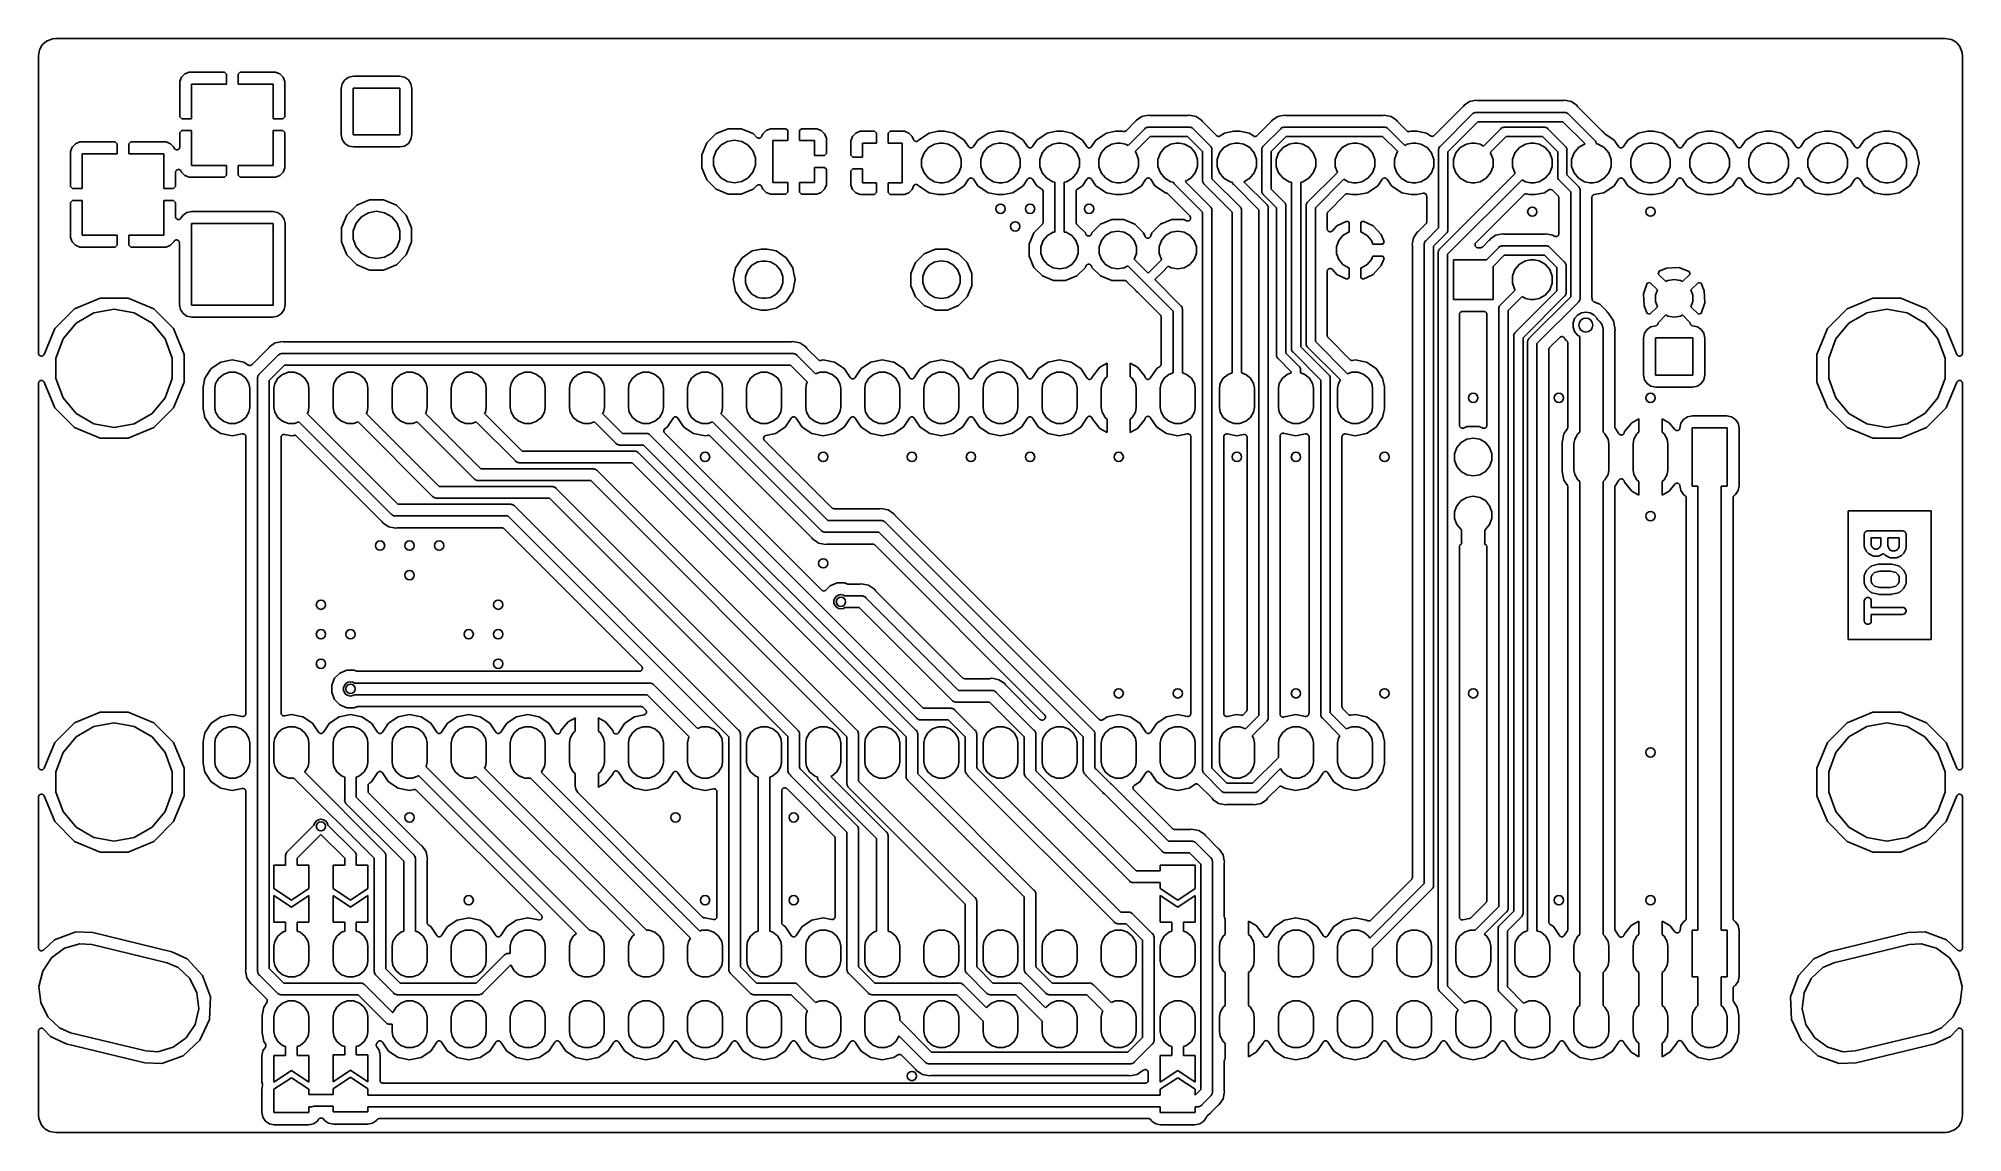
# Model space of a CAD drawing. Extents: x 106 to 188.7, y -135.7 to -88.7.
import ezdxf

# ---------------------------------------------------------------- set-up
doc = ezdxf.new("R2010")
doc.units = 0
doc.header["$MEASUREMENT"] = 0
doc.layers.add('BLACK', color=7, linetype='CONTINUOUS')

msp = doc.modelspace()

# ---------------------------------------------------------------- linework, layer by layer
at = {"layer": 'BLACK', "linetype": 'CONTINUOUS'}
for p, q in [((105.97, -89.4459), (106.015, -89.1895)), ((106.015, -89.1895), (106.03, -89.148)), ((106.03, -89.148), (106.13, -88.9753)), ((106.13, -88.9753), (106.158, -88.9415)), ((106.13, -88.9753), (106.13, -88.9753)), ((106.158, -88.9415), (106.311, -88.8132)), ((106.311, -88.8132), (106.332, -88.8009)), ((106.332, -88.8009), (106.349, -88.7912)), ((106.349, -88.7912), (106.566, -88.7125)), ((106.566, -88.7125), (106.582, -88.7096)), ((106.582, -88.7096), (106.598, -88.7053)), ((106.598, -88.7053), (106.699, -88.6965)), ((106.699, -88.6965), (106.704, -88.697)), ((106.704, -88.697), (106.71, -88.696)), ((106.71, -88.696), (187.9, -88.696)), ((187.9, -88.696), (187.911, -88.6979)), ((187.911, -88.6979), (187.922, -88.6979)), ((187.922, -88.6979), (188.179, -88.7431)), ((188.179, -88.7431), (188.22, -88.7582)), ((188.22, -88.7582), (188.393, -88.858)), ((188.393, -88.858), (188.393, -88.858)), ((188.393, -88.858), (188.427, -88.8863)), ((188.427, -88.8863), (188.555, -89.0392)), ((188.555, -89.0392), (188.577, -89.0773)), ((188.577, -89.0773), (188.656, -89.2936)), ((188.656, -89.2936), (188.658, -89.3099)), ((188.658, -89.3099), (188.663, -89.3259)), ((105.968, -89.4679), (105.97, -89.457)), ((105.968, -102.222), (105.968, -89.4679)), ((105.97, -89.457), (105.97, -89.4459)), ((112.449, -90.1446), (112.262, -90.2219)), ((113.962, -90.1446), (112.449, -90.1446)), ((114.046, -90.229), (113.962, -90.1446)), ((114.638, -90.1446), (114.554, -90.229)), ((116.151, -90.1446), (114.638, -90.1446)), ((116.338, -90.2219), (116.151, -90.1446)), ((188.663, -89.3259), (188.672, -89.4268)), ((188.672, -89.4268), (188.671, -89.4324)), ((188.671, -89.4324), (188.672, -89.4379)), ((188.672, -89.4379), (188.672, -102.222)), ((112.119, -90.3648), (112.042, -90.5516)), ((112.042, -90.5516), (112.042, -92.0643)), ((112.262, -90.2219), (112.119, -90.3648)), ((112.55, -92.1487), (112.55, -90.6526)), ((112.55, -90.6526), (114.046, -90.6526)), ((114.046, -90.6526), (114.046, -90.229)), ((114.554, -90.229), (114.554, -90.6526)), ((114.554, -90.6526), (116.05, -90.6526)), ((116.05, -90.6526), (116.05, -92.1487)), ((116.481, -90.3648), (116.338, -90.2219)), ((116.558, -90.5516), (116.481, -90.3648)), ((116.558, -92.0643), (116.558, -90.5516)), ((119.021, -90.6398), (118.98, -90.8505)), ((118.98, -90.8505), (118.98, -92.8255)), ((119.134, -90.4718), (119.021, -90.6398)), ((119.302, -90.3595), (119.134, -90.4718)), ((119.513, -90.3176), (119.302, -90.3595)), ((119.5, -92.838), (119.5, -90.838)), ((119.5, -90.838), (121.5, -90.838)), ((121.487, -90.3176), (119.513, -90.3176)), ((121.698, -90.3595), (121.487, -90.3176)), ((121.5, -90.838), (121.5, -92.838)), ((121.866, -90.4718), (121.698, -90.3595)), ((121.979, -90.6398), (121.866, -90.4718)), ((122.02, -90.8505), (121.979, -90.6398)), ((122.02, -92.8255), (122.02, -90.8505)), ((167.2, -91.6325), (165.966, -92.8661)), ((167.207, -91.6223), (167.2, -91.6325)), ((167.216, -91.6133), (167.207, -91.6223)), ((167.248, -91.5646), (167.216, -91.6133)), ((167.482, -91.4081), (167.248, -91.5646)), ((167.701, -91.3646), (167.482, -91.4081)), ((167.758, -91.3531), (167.701, -91.3646)), ((167.816, -91.3646), (167.758, -91.3531)), ((167.828, -91.3648), (167.816, -91.3646)), ((167.841, -91.367), (167.828, -91.3648)), ((171.495, -91.367), (167.841, -91.367)), ((171.507, -91.3648), (171.495, -91.367)), ((171.52, -91.3646), (171.507, -91.3648)), ((171.577, -91.3531), (171.52, -91.3646)), ((171.634, -91.3646), (171.577, -91.3531)), ((171.853, -91.4081), (171.634, -91.3646)), ((171.634, -91.3646), (171.634, -91.3646)), ((172.087, -91.5646), (171.853, -91.4081)), ((172.12, -91.6133), (172.087, -91.5646)), ((172.129, -91.6223), (172.12, -91.6133)), ((172.136, -91.6325), (172.129, -91.6223)), ((173.162, -92.6592), (172.136, -91.6325)), ((112.042, -92.0643), (112.126, -92.1487)), ((112.126, -92.1487), (112.55, -92.1487)), ((116.05, -92.1487), (116.474, -92.1487)), ((116.474, -92.1487), (116.558, -92.0643)), ((135.61, -92.572), (135.092, -92.7864)), ((136.17, -92.572), (135.61, -92.572)), ((136.688, -92.7864), (136.17, -92.572)), ((137.429, -92.572), (137.242, -92.6493)), ((138.092, -92.572), (137.429, -92.572)), ((138.176, -92.6564), (138.092, -92.572)), ((138.768, -92.572), (138.684, -92.6564)), ((139.431, -92.572), (138.768, -92.572)), ((139.618, -92.6493), (139.431, -92.572)), ((153.111, -92.2675), (152.715, -92.664)), ((152.803, -93.2945), (153.522, -92.5748)), ((153.118, -92.2573), (153.111, -92.2675)), ((153.127, -92.2483), (153.118, -92.2573)), ((153.16, -92.1996), (153.127, -92.2483)), ((153.394, -92.0431), (153.16, -92.1996)), ((153.613, -91.9996), (153.394, -92.0431)), ((153.522, -92.5748), (153.539, -92.5544)), ((153.539, -92.5544), (153.562, -92.5412)), ((153.562, -92.5412), (153.584, -92.5259)), ((153.584, -92.5259), (153.593, -92.5236)), ((153.593, -92.5236), (153.601, -92.5192)), ((153.601, -92.5192), (153.627, -92.5146)), ((153.67, -91.9881), (153.613, -91.9996)), ((153.613, -91.9996), (153.613, -91.9996)), ((153.627, -92.5146), (153.652, -92.5077)), ((153.652, -92.5077), (153.679, -92.51)), ((153.727, -91.9996), (153.67, -91.9881)), ((153.679, -92.51), (155.439, -92.51)), ((153.74, -91.9998), (153.727, -91.9996)), ((153.752, -92.002), (153.74, -91.9998)), ((155.366, -92.002), (153.752, -92.002)), ((155.378, -91.9998), (155.366, -92.002)), ((155.391, -91.9996), (155.378, -91.9998)), ((155.448, -91.9881), (155.391, -91.9996)), ((155.439, -92.51), (155.466, -92.5077)), ((155.505, -91.9996), (155.448, -91.9881)), ((155.466, -92.5077), (155.491, -92.5146)), ((155.491, -92.5146), (155.517, -92.5192)), ((155.724, -92.0431), (155.505, -91.9996)), ((155.505, -91.9996), (155.505, -91.9996)), ((155.517, -92.5192), (155.525, -92.5236)), ((155.525, -92.5236), (155.534, -92.5259)), ((155.534, -92.5259), (155.556, -92.5412)), ((155.556, -92.5412), (155.579, -92.5544)), ((155.579, -92.5544), (155.596, -92.5748)), ((155.596, -92.5748), (156.345, -93.3244)), ((155.958, -92.1996), (155.724, -92.0431)), ((155.991, -92.2483), (155.958, -92.1996)), ((156, -92.2573), (155.991, -92.2483)), ((156.007, -92.2675), (156, -92.2573)), ((156.609, -92.8695), (156.007, -92.2675)), ((158.953, -92.2675), (158.351, -92.8695)), ((158.615, -93.3244), (159.364, -92.5748)), ((158.96, -92.2573), (158.953, -92.2675)), ((158.969, -92.2483), (158.96, -92.2573)), ((159.002, -92.1996), (158.969, -92.2483)), ((159.236, -92.0431), (159.002, -92.1996)), ((159.455, -91.9996), (159.236, -92.0431)), ((159.364, -92.5748), (159.381, -92.5544)), ((159.381, -92.5544), (159.404, -92.5412)), ((159.404, -92.5412), (159.426, -92.5259)), ((159.426, -92.5259), (159.435, -92.5236)), ((159.435, -92.5236), (159.443, -92.5192)), ((159.443, -92.5192), (159.469, -92.5146)), ((159.512, -91.9881), (159.455, -91.9996)), ((159.469, -92.5146), (159.494, -92.5077)), ((159.494, -92.5077), (159.521, -92.51)), ((159.569, -91.9996), (159.512, -91.9881)), ((159.521, -92.51), (163.821, -92.51)), ((159.582, -91.9998), (159.569, -91.9996)), ((159.594, -92.002), (159.582, -91.9998)), ((163.748, -92.002), (159.594, -92.002)), ((163.76, -91.9998), (163.748, -92.002)), ((163.773, -91.9996), (163.76, -91.9998)), ((163.83, -91.9881), (163.773, -91.9996)), ((163.821, -92.51), (163.848, -92.5077)), ((163.887, -91.9996), (163.83, -91.9881)), ((163.848, -92.5077), (163.873, -92.5146)), ((163.873, -92.5146), (163.899, -92.5192)), ((164.106, -92.0431), (163.887, -91.9996)), ((163.887, -91.9996), (163.887, -91.9996)), ((163.899, -92.5192), (163.907, -92.5236)), ((163.907, -92.5236), (163.916, -92.5259)), ((163.916, -92.5259), (163.938, -92.5412)), ((163.938, -92.5412), (163.961, -92.5544)), ((163.961, -92.5544), (163.978, -92.5748)), ((163.978, -92.5748), (164.697, -93.2945)), ((164.34, -92.1996), (164.106, -92.0431)), ((164.373, -92.2483), (164.34, -92.1996)), ((164.382, -92.2573), (164.373, -92.2483)), ((164.389, -92.2675), (164.382, -92.2573)), ((164.785, -92.664), (164.389, -92.2675)), ((166.215, -93.3359), (167.611, -91.9398)), ((167.841, -92.275), (166.55, -93.5663)), ((167.611, -91.9398), (167.628, -91.9194)), ((167.628, -91.9194), (167.651, -91.9062)), ((167.651, -91.9062), (167.673, -91.8909)), ((167.673, -91.8909), (167.681, -91.8886)), ((167.681, -91.8886), (167.689, -91.8842)), ((167.689, -91.8842), (167.715, -91.8796)), ((167.715, -91.8796), (167.741, -91.8727)), ((167.741, -91.8727), (167.767, -91.875)), ((167.767, -91.875), (171.568, -91.875)), ((171.494, -92.275), (167.841, -92.275)), ((168.083, -93.3177), (168.826, -92.5748)), ((168.826, -92.5748), (168.843, -92.5544)), ((168.843, -92.5544), (168.866, -92.5412)), ((168.866, -92.5412), (168.888, -92.5259)), ((168.888, -92.5259), (168.896, -92.5236)), ((168.896, -92.5236), (168.904, -92.5192)), ((168.904, -92.5192), (168.93, -92.5146)), ((168.93, -92.5146), (168.956, -92.5077)), ((168.956, -92.5077), (168.982, -92.51)), ((168.982, -92.51), (170.688, -92.51)), ((170.688, -92.51), (170.714, -92.5077)), ((170.714, -92.5077), (170.74, -92.5146)), ((170.74, -92.5146), (170.766, -92.5192)), ((170.766, -92.5192), (170.774, -92.5236)), ((170.774, -92.5236), (170.782, -92.5259)), ((170.782, -92.5259), (170.804, -92.5412)), ((170.804, -92.5412), (170.827, -92.5544)), ((170.827, -92.5544), (170.844, -92.5748)), ((170.844, -92.5748), (171.605, -93.3359)), ((172.448, -93.2284), (171.494, -92.275)), ((171.568, -91.875), (171.595, -91.8727)), ((171.595, -91.8727), (171.62, -91.8796)), ((171.62, -91.8796), (171.646, -91.8842)), ((171.646, -91.8842), (171.654, -91.8886)), ((171.654, -91.8886), (171.663, -91.8909)), ((171.663, -91.8909), (171.685, -91.9062)), ((171.685, -91.9062), (171.708, -91.9194)), ((171.708, -91.9194), (171.725, -91.9398)), ((171.725, -91.9398), (172.855, -93.0704)), ((107.42, -93.3646), (107.343, -93.5513)), ((107.563, -93.2217), (107.42, -93.3646)), ((107.75, -93.1443), (107.563, -93.2217)), ((109.263, -93.1443), (107.75, -93.1443)), ((109.347, -93.2287), (109.263, -93.1443)), ((109.347, -93.6523), (109.347, -93.2287)), ((109.939, -93.1443), (109.855, -93.2287)), ((109.855, -93.2287), (109.855, -93.6523)), ((111.452, -93.1443), (109.939, -93.1443)), ((111.639, -93.2217), (111.452, -93.1443)), ((111.782, -93.3646), (111.639, -93.2217)), ((111.798, -93.4029), (111.782, -93.3646)), ((111.808, -93.4192), (111.798, -93.4029)), ((111.818, -93.436), (111.808, -93.4192)), ((111.82, -93.4378), (111.818, -93.436)), ((111.821, -93.4401), (111.82, -93.4378)), ((111.837, -93.4519), (111.821, -93.4401)), ((111.851, -93.4643), (111.837, -93.4519)), ((111.997, -93.4484), (111.983, -93.4614)), ((112.012, -93.436), (111.997, -93.4484)), ((112.014, -93.4335), (112.012, -93.436)), ((112.016, -93.4316), (112.014, -93.4335)), ((112.025, -93.4145), (112.016, -93.4316)), ((112.034, -93.3978), (112.025, -93.4145)), ((112.035, -93.395), (112.034, -93.3978)), ((112.036, -93.3925), (112.035, -93.395)), ((112.039, -93.3734), (112.036, -93.3925)), ((112.042, -93.3543), (112.039, -93.3734)), ((112.126, -92.6567), (112.042, -92.741)), ((112.042, -92.741), (112.042, -93.3543)), ((112.55, -92.6567), (112.126, -92.6567)), ((112.55, -94.1527), (112.55, -92.6567)), ((116.474, -92.6567), (116.05, -92.6567)), ((116.05, -92.6567), (116.05, -94.1527)), ((116.558, -92.741), (116.474, -92.6567)), ((116.558, -94.2538), (116.558, -92.741)), ((118.98, -92.8255), (119.021, -93.0362)), ((119.021, -93.0362), (119.134, -93.2042)), ((119.134, -93.2042), (119.302, -93.3165)), ((119.302, -93.3165), (119.513, -93.3584)), ((121.5, -92.838), (119.5, -92.838)), ((119.513, -93.3584), (121.487, -93.3584)), ((121.487, -93.3584), (121.698, -93.3165)), ((121.698, -93.3165), (121.866, -93.2042)), ((121.866, -93.2042), (121.979, -93.0362)), ((121.979, -93.0362), (122.02, -92.8255)), ((134.696, -93.1824), (134.482, -93.6999)), ((135.092, -92.7864), (134.696, -93.1824)), ((135.099, -93.5231), (135.303, -93.2799)), ((135.303, -93.2799), (135.577, -93.1212)), ((135.577, -93.1212), (135.89, -93.0661)), ((135.89, -93.0661), (136.203, -93.1212)), ((136.203, -93.1212), (136.477, -93.2799)), ((136.477, -93.2799), (136.681, -93.5231)), ((136.846, -92.9448), (136.688, -92.7864)), ((136.857, -92.9528), (136.846, -92.9448)), ((136.868, -92.9622), (136.857, -92.9528)), ((136.875, -92.9654), (136.868, -92.9622)), ((136.882, -92.9701), (136.875, -92.9654)), ((136.896, -92.9737), (136.882, -92.9701)), ((136.908, -92.979), (136.896, -92.9737)), ((136.917, -92.9794), (136.908, -92.979)), ((136.925, -92.9816), (136.917, -92.9794)), ((136.939, -92.9804), (136.925, -92.9816)), ((136.952, -92.981), (136.939, -92.9804)), ((136.96, -92.9784), (136.952, -92.981)), ((136.969, -92.9777), (136.96, -92.9784)), ((136.981, -92.9719), (136.969, -92.9777)), ((136.995, -92.9677), (136.981, -92.9719)), ((137.001, -92.9626), (136.995, -92.9677)), ((137.009, -92.9591), (137.001, -92.9626)), ((137.019, -92.9493), (137.009, -92.9591)), ((137.029, -92.9408), (137.019, -92.9493)), ((137.034, -92.9338), (137.029, -92.9408)), ((137.04, -92.9279), (137.034, -92.9338)), ((137.046, -92.9153), (137.04, -92.9279)), ((137.053, -92.9036), (137.046, -92.9153)), ((137.099, -92.7922), (137.053, -92.9036)), ((137.242, -92.6493), (137.099, -92.7922)), ((137.53, -94.88), (137.53, -93.08)), ((137.53, -93.08), (138.176, -93.08)), ((138.176, -93.08), (138.176, -92.6564)), ((138.684, -92.6564), (138.684, -93.08)), ((138.684, -93.08), (139.33, -93.08)), ((139.33, -93.08), (139.33, -93.726)), ((139.761, -92.7922), (139.618, -92.6493)), ((139.838, -92.979), (139.761, -92.7922)), ((139.838, -93.6416), (139.838, -92.979)), ((140.959, -92.9057), (140.882, -93.0925)), ((140.882, -93.0925), (140.882, -93.7051)), ((141.102, -92.7628), (140.959, -92.9057)), ((141.289, -92.6855), (141.102, -92.7628)), ((141.902, -92.6855), (141.289, -92.6855)), ((141.39, -93.7895), (141.39, -93.1935)), ((141.39, -93.1935), (141.986, -93.1935)), ((141.986, -92.7699), (141.902, -92.6855)), ((141.986, -93.1935), (141.986, -92.7699)), ((142.578, -92.6855), (142.494, -92.7699)), ((142.494, -92.7699), (142.494, -93.1935)), ((142.494, -93.1935), (143.09, -93.1935)), ((143.191, -92.6855), (142.578, -92.6855)), ((143.09, -93.1935), (143.09, -94.8935)), ((143.378, -92.7628), (143.191, -92.6855)), ((143.521, -92.9057), (143.378, -92.7628)), ((143.578, -93.0431), (143.521, -92.9057)), ((143.58, -93.0467), (143.578, -93.0431)), ((143.581, -93.0507), (143.58, -93.0467)), ((143.592, -93.0652), (143.581, -93.0507)), ((143.601, -93.0803), (143.592, -93.0652)), ((143.605, -93.0829), (143.601, -93.0803)), ((143.607, -93.0863), (143.605, -93.0829)), ((143.622, -93.0963), (143.607, -93.0863)), ((143.636, -93.1072), (143.622, -93.0963)), ((143.64, -93.1084), (143.636, -93.1072)), ((143.644, -93.1108), (143.64, -93.1084)), ((143.661, -93.115), (143.644, -93.1108)), ((143.678, -93.1204), (143.661, -93.115)), ((143.683, -93.1203), (143.678, -93.1204)), ((143.687, -93.1213), (143.683, -93.1203)), ((143.704, -93.1193), (143.687, -93.1213)), ((143.722, -93.1185), (143.704, -93.1193)), ((143.726, -93.1169), (143.722, -93.1185)), ((143.73, -93.1165), (143.726, -93.1169)), ((143.747, -93.1085), (143.73, -93.1165)), ((143.763, -93.1016), (143.747, -93.1085)), ((143.766, -93.0988), (143.763, -93.1016)), ((143.77, -93.097), (143.766, -93.0988)), ((143.782, -93.084), (143.77, -93.097)), ((143.796, -93.0718), (143.782, -93.084)), ((143.798, -93.0681), (143.796, -93.0718)), ((143.801, -93.0651), (143.798, -93.0681)), ((144.25, -92.7643), (143.801, -93.0644)), ((143.801, -93.0644), (143.801, -93.0651)), ((144.033, -93.6119), (144.225, -93.3823)), ((144.225, -93.3823), (144.485, -93.2324)), ((144.646, -92.6855), (144.25, -92.7643)), ((144.485, -93.2324), (144.706, -93.1935)), ((144.914, -92.6855), (144.646, -92.6855)), ((144.706, -93.1935), (144.854, -93.1935)), ((144.854, -93.1935), (145.075, -93.2324)), ((145.31, -92.7643), (144.914, -92.6855)), ((145.075, -93.2324), (145.335, -93.3823)), ((145.759, -93.0644), (145.31, -92.7643)), ((145.335, -93.3823), (145.527, -93.6119)), ((145.944, -93.3418), (145.759, -93.0644)), ((145.954, -93.3518), (145.944, -93.3418)), ((145.962, -93.363), (145.954, -93.3518)), ((145.969, -93.3676), (145.962, -93.363)), ((145.975, -93.3737), (145.969, -93.3676)), ((145.987, -93.3798), (145.975, -93.3737)), ((145.999, -93.3875), (145.987, -93.3798)), ((146.007, -93.3895), (145.999, -93.3875)), ((146.014, -93.3932), (146.007, -93.3895)), ((146.028, -93.3947), (146.014, -93.3932)), ((146.042, -93.398), (146.028, -93.3947)), ((146.05, -93.3971), (146.042, -93.398)), ((146.058, -93.398), (146.05, -93.3971)), ((146.072, -93.3947), (146.058, -93.398)), ((146.086, -93.3932), (146.072, -93.3947)), ((146.093, -93.3895), (146.086, -93.3932)), ((146.101, -93.3875), (146.093, -93.3895)), ((146.113, -93.3798), (146.101, -93.3875)), ((146.125, -93.3737), (146.113, -93.3798)), ((146.131, -93.3676), (146.125, -93.3737)), ((146.138, -93.363), (146.131, -93.3676)), ((146.146, -93.3518), (146.138, -93.363)), ((146.156, -93.3418), (146.146, -93.3518)), ((146.341, -93.0644), (146.156, -93.3418)), ((146.79, -92.7643), (146.341, -93.0644)), ((146.573, -93.6119), (146.765, -93.3823)), ((146.765, -93.3823), (147.025, -93.2324)), ((147.186, -92.6855), (146.79, -92.7643)), ((147.025, -93.2324), (147.246, -93.1935)), ((147.454, -92.6855), (147.186, -92.6855)), ((147.246, -93.1935), (147.394, -93.1935)), ((147.394, -93.1935), (147.615, -93.2324)), ((147.85, -92.7643), (147.454, -92.6855)), ((147.615, -93.2324), (147.875, -93.3823)), ((148.299, -93.0644), (147.85, -92.7643)), ((147.875, -93.3823), (148.067, -93.6119)), ((148.484, -93.3418), (148.299, -93.0644)), ((148.494, -93.3518), (148.484, -93.3418)), ((148.502, -93.363), (148.494, -93.3518)), ((148.509, -93.3676), (148.502, -93.363)), ((148.515, -93.3737), (148.509, -93.3676)), ((148.527, -93.3798), (148.515, -93.3737)), ((148.539, -93.3875), (148.527, -93.3798)), ((148.547, -93.3895), (148.539, -93.3875)), ((148.554, -93.3932), (148.547, -93.3895)), ((148.568, -93.3947), (148.554, -93.3932)), ((148.582, -93.398), (148.568, -93.3947)), ((148.59, -93.3971), (148.582, -93.398)), ((148.598, -93.398), (148.59, -93.3971)), ((148.612, -93.3947), (148.598, -93.398)), ((148.626, -93.3932), (148.612, -93.3947)), ((148.633, -93.3895), (148.626, -93.3932)), ((148.641, -93.3875), (148.633, -93.3895)), ((148.653, -93.3798), (148.641, -93.3875)), ((148.665, -93.3737), (148.653, -93.3798)), ((148.671, -93.3676), (148.665, -93.3737)), ((148.678, -93.363), (148.671, -93.3676)), ((148.686, -93.3518), (148.678, -93.363)), ((148.696, -93.3418), (148.686, -93.3518)), ((148.881, -93.0644), (148.696, -93.3418)), ((149.33, -92.7643), (148.881, -93.0644)), ((149.113, -93.6119), (149.305, -93.3823)), ((149.305, -93.3823), (149.565, -93.2324)), ((149.726, -92.6855), (149.33, -92.7643)), ((149.565, -93.2324), (149.786, -93.1935)), ((149.994, -92.6855), (149.726, -92.6855)), ((149.786, -93.1935), (149.934, -93.1935)), ((149.934, -93.1935), (150.155, -93.2324)), ((150.39, -92.7643), (149.994, -92.6855)), ((150.155, -93.2324), (150.415, -93.3823)), ((150.839, -93.0644), (150.39, -92.7643)), ((150.415, -93.3823), (150.607, -93.6119)), ((151.024, -93.3418), (150.839, -93.0644)), ((151.034, -93.3518), (151.024, -93.3418)), ((151.042, -93.363), (151.034, -93.3518)), ((151.049, -93.3676), (151.042, -93.363)), ((151.055, -93.3737), (151.049, -93.3676)), ((151.067, -93.3798), (151.055, -93.3737)), ((151.079, -93.3875), (151.067, -93.3798)), ((151.087, -93.3895), (151.079, -93.3875)), ((151.094, -93.3932), (151.087, -93.3895)), ((151.108, -93.3947), (151.094, -93.3932)), ((151.122, -93.398), (151.108, -93.3947)), ((151.13, -93.3971), (151.122, -93.398)), ((151.138, -93.398), (151.13, -93.3971)), ((151.152, -93.3947), (151.138, -93.398)), ((151.166, -93.3932), (151.152, -93.3947)), ((151.173, -93.3895), (151.166, -93.3932)), ((151.181, -93.3875), (151.173, -93.3895)), ((151.193, -93.3798), (151.181, -93.3875)), ((151.205, -93.3737), (151.193, -93.3798)), ((151.211, -93.3676), (151.205, -93.3737)), ((151.218, -93.363), (151.211, -93.3676)), ((151.226, -93.3518), (151.218, -93.363)), ((151.236, -93.3418), (151.226, -93.3518)), ((151.421, -93.0644), (151.236, -93.3418)), ((151.87, -92.7643), (151.421, -93.0644)), ((151.653, -93.6119), (151.845, -93.3823)), ((151.845, -93.3823), (152.105, -93.2324)), ((152.266, -92.6855), (151.87, -92.7643)), ((152.105, -93.2324), (152.326, -93.1935)), ((152.534, -92.6855), (152.266, -92.6855)), ((152.326, -93.1935), (152.474, -93.1935)), ((152.474, -93.1935), (152.695, -93.2324)), ((152.6, -92.6987), (152.534, -92.6855)), ((152.618, -92.6991), (152.6, -92.6987)), ((152.636, -92.7007), (152.618, -92.6991)), ((152.64, -92.6996), (152.636, -92.7007)), ((152.644, -92.6997), (152.64, -92.6996)), ((152.661, -92.6939), (152.644, -92.6997)), ((152.679, -92.6893), (152.661, -92.6939)), ((152.682, -92.6869), (152.679, -92.6893)), ((152.686, -92.6855), (152.682, -92.6869)), ((152.7, -92.6743), (152.686, -92.6855)), ((152.695, -93.2324), (152.803, -93.2945)), ((152.715, -92.664), (152.7, -92.6743)), ((153.753, -92.91), (153.103, -93.5594)), ((155.365, -92.91), (153.753, -92.91)), ((154.193, -93.6119), (154.385, -93.3823)), ((154.385, -93.3823), (154.645, -93.2324)), ((154.645, -93.2324), (154.866, -93.1935)), ((154.866, -93.1935), (155.014, -93.1935)), ((155.014, -93.1935), (155.235, -93.2324)), ((155.235, -93.2324), (155.495, -93.3823)), ((156.01, -93.5548), (155.365, -92.91)), ((155.495, -93.3823), (155.687, -93.6119)), ((156.345, -93.3244), (156.366, -93.3415)), ((156.366, -93.3415), (156.379, -93.3644)), ((156.379, -93.3644), (156.394, -93.3862)), ((156.394, -93.3862), (156.396, -93.3948)), ((156.396, -93.3948), (156.401, -93.4025)), ((156.401, -93.4025), (156.405, -93.4287)), ((156.405, -93.4287), (156.412, -93.4543)), ((156.412, -93.4543), (156.41, -93.4807)), ((156.626, -92.8813), (156.609, -92.8695)), ((156.642, -92.8936), (156.626, -92.8813)), ((156.644, -92.894), (156.642, -92.8936)), ((156.645, -92.8948), (156.644, -92.894)), ((156.665, -92.9001), (156.645, -92.8948)), ((156.685, -92.9059), (156.665, -92.9001)), ((156.686, -92.9058), (156.685, -92.9059)), ((156.687, -92.9062), (156.686, -92.9058)), ((156.708, -92.9044), (156.687, -92.9062)), ((156.729, -92.903), (156.708, -92.9044)), ((156.73, -92.9025), (156.729, -92.903)), ((156.731, -92.9023), (156.73, -92.9025)), ((156.75, -92.8936), (156.731, -92.9023)), ((156.733, -93.6119), (156.925, -93.3823)), ((156.769, -92.8853), (156.75, -92.8936)), ((156.95, -92.7643), (156.769, -92.8853)), ((156.925, -93.3823), (157.185, -93.2324)), ((157.346, -92.6855), (156.95, -92.7643)), ((157.185, -93.2324), (157.406, -93.1935)), ((157.614, -92.6855), (157.346, -92.6855)), ((157.406, -93.1935), (157.554, -93.1935)), ((157.554, -93.1935), (157.775, -93.2324)), ((158.01, -92.7643), (157.614, -92.6855)), ((157.775, -93.2324), (158.035, -93.3823)), ((158.191, -92.8853), (158.01, -92.7643)), ((158.035, -93.3823), (158.227, -93.6119)), ((158.21, -92.8936), (158.191, -92.8853)), ((158.229, -92.9023), (158.21, -92.8936)), ((158.23, -92.9025), (158.229, -92.9023)), ((158.231, -92.903), (158.23, -92.9025)), ((158.252, -92.9044), (158.231, -92.903)), ((158.273, -92.9062), (158.252, -92.9044)), ((158.274, -92.9058), (158.273, -92.9062)), ((158.275, -92.9059), (158.274, -92.9058)), ((158.295, -92.9001), (158.275, -92.9059)), ((158.315, -92.8948), (158.295, -92.9001)), ((158.316, -92.894), (158.315, -92.8948)), ((158.318, -92.8936), (158.316, -92.894)), ((158.334, -92.8813), (158.318, -92.8936)), ((158.351, -92.8695), (158.334, -92.8813)), ((158.548, -93.4543), (158.555, -93.4287)), ((158.55, -93.4807), (158.548, -93.4543)), ((158.555, -93.4287), (158.559, -93.4025)), ((158.559, -93.4025), (158.564, -93.3948)), ((158.564, -93.3948), (158.566, -93.3862)), ((158.566, -93.3862), (158.581, -93.3644)), ((158.581, -93.3644), (158.594, -93.3415)), ((158.594, -93.3415), (158.615, -93.3244)), ((159.595, -92.91), (158.95, -93.5548)), ((159.273, -93.6119), (159.465, -93.3823)), ((159.465, -93.3823), (159.725, -93.2324)), ((163.747, -92.91), (159.595, -92.91)), ((159.725, -93.2324), (159.946, -93.1935)), ((159.946, -93.1935), (160.094, -93.1935)), ((160.094, -93.1935), (160.315, -93.2324)), ((160.315, -93.2324), (160.575, -93.3823)), ((160.575, -93.3823), (160.767, -93.6119)), ((161.813, -93.6119), (162.005, -93.3823)), ((162.005, -93.3823), (162.265, -93.2324)), ((162.265, -93.2324), (162.486, -93.1935)), ((162.486, -93.1935), (162.634, -93.1935)), ((162.634, -93.1935), (162.855, -93.2324)), ((162.855, -93.2324), (163.115, -93.3823)), ((163.115, -93.3823), (163.307, -93.6119)), ((164.397, -93.5594), (163.747, -92.91)), ((164.697, -93.2945), (164.805, -93.2324)), ((164.8, -92.6743), (164.785, -92.664)), ((164.814, -92.6855), (164.8, -92.6743)), ((164.805, -93.2324), (165.026, -93.1935)), ((164.818, -92.6869), (164.814, -92.6855)), ((164.821, -92.6893), (164.818, -92.6869)), ((164.839, -92.6939), (164.821, -92.6893)), ((164.856, -92.6997), (164.839, -92.6939)), ((164.86, -92.6996), (164.856, -92.6997)), ((164.864, -92.7007), (164.86, -92.6996)), ((164.882, -92.6991), (164.864, -92.7007)), ((164.9, -92.6987), (164.882, -92.6991)), ((164.966, -92.6855), (164.9, -92.6987)), ((165.234, -92.6855), (164.966, -92.6855)), ((165.026, -93.1935), (165.174, -93.1935)), ((165.174, -93.1935), (165.395, -93.2324)), ((165.63, -92.7643), (165.234, -92.6855)), ((165.395, -93.2324), (165.655, -93.3823)), ((165.806, -92.8819), (165.63, -92.7643)), ((165.655, -93.3823), (165.847, -93.6119)), ((165.825, -92.8902), (165.806, -92.8819)), ((165.844, -92.8989), (165.825, -92.8902)), ((165.845, -92.8991), (165.844, -92.8989)), ((165.846, -92.8996), (165.845, -92.8991)), ((165.867, -92.901), (165.846, -92.8996)), ((165.887, -92.9028), (165.867, -92.901)), ((165.889, -92.9024), (165.887, -92.9028)), ((165.89, -92.9025), (165.889, -92.9024)), ((165.91, -92.8967), (165.89, -92.9025)), ((165.93, -92.8914), (165.91, -92.8967)), ((165.931, -92.8906), (165.93, -92.8914)), ((165.933, -92.8902), (165.931, -92.8906)), ((165.949, -92.8779), (165.933, -92.8902)), ((165.966, -92.8661), (165.949, -92.8779)), ((166.148, -93.4658), (166.155, -93.4402)), ((166.155, -93.4402), (166.159, -93.414)), ((166.159, -93.414), (166.164, -93.4063)), ((166.164, -93.4063), (166.166, -93.3977)), ((166.166, -93.3977), (166.181, -93.3759)), ((166.181, -93.3759), (166.194, -93.353)), ((166.194, -93.353), (166.215, -93.3359)), ((166.893, -93.6119), (167.085, -93.3823)), ((167.085, -93.3823), (167.345, -93.2324)), ((167.345, -93.2324), (167.566, -93.1935)), ((167.566, -93.1935), (167.714, -93.1935)), ((167.714, -93.1935), (167.935, -93.2324)), ((167.935, -93.2324), (168.083, -93.3177)), ((169.056, -92.91), (168.372, -93.594)), ((170.614, -92.91), (169.056, -92.91)), ((169.433, -93.6119), (169.625, -93.3823)), ((169.625, -93.3823), (169.885, -93.2324)), ((169.885, -93.2324), (170.106, -93.1935)), ((170.106, -93.1935), (170.254, -93.1935)), ((170.254, -93.1935), (170.475, -93.2324)), ((170.475, -93.2324), (170.735, -93.3823)), ((171.27, -93.5663), (170.614, -92.91)), ((170.735, -93.3823), (170.927, -93.6119)), ((171.605, -93.3359), (171.626, -93.353)), ((171.626, -93.353), (171.639, -93.3759)), ((171.639, -93.3759), (171.654, -93.3977)), ((171.654, -93.3977), (171.656, -93.4063)), ((171.656, -93.4063), (171.661, -93.414)), ((171.661, -93.414), (171.665, -93.4402)), ((171.665, -93.4402), (171.672, -93.4658)), ((171.973, -93.6119), (172.165, -93.3823)), ((172.165, -93.3823), (172.425, -93.2324)), ((172.425, -93.2324), (172.448, -93.2284)), ((172.855, -93.0704), (172.876, -93.0875)), ((172.876, -93.0875), (172.889, -93.1104)), ((172.889, -93.1104), (172.904, -93.1322)), ((172.904, -93.1322), (172.906, -93.1408)), ((172.906, -93.1408), (172.911, -93.1485)), ((172.911, -93.1485), (172.915, -93.1747)), ((172.915, -93.1747), (172.922, -93.2003)), ((172.922, -93.2003), (172.921, -93.2158)), ((172.921, -93.2158), (173.015, -93.2324)), ((173.015, -93.2324), (173.275, -93.3823)), ((173.173, -92.6664), (173.162, -92.6592)), ((173.182, -92.675), (173.173, -92.6664)), ((173.23, -92.7076), (173.182, -92.675)), ((173.269, -92.7656), (173.23, -92.7076)), ((173.271, -92.7676), (173.269, -92.7656)), ((173.272, -92.7701), (173.271, -92.7676)), ((173.286, -92.7835), (173.272, -92.7701)), ((173.275, -93.3823), (173.467, -93.6119)), ((173.3, -92.7975), (173.286, -92.7835)), ((173.302, -92.7987), (173.3, -92.7975)), ((173.304, -92.8006), (173.302, -92.7987)), ((173.699, -93.0644), (173.304, -92.8006)), ((173.884, -93.3418), (173.699, -93.0644)), ((173.894, -93.3518), (173.884, -93.3418)), ((173.902, -93.363), (173.894, -93.3518)), ((173.909, -93.3676), (173.902, -93.363)), ((173.915, -93.3737), (173.909, -93.3676)), ((173.927, -93.3798), (173.915, -93.3737)), ((173.939, -93.3875), (173.927, -93.3798)), ((173.947, -93.3895), (173.939, -93.3875)), ((173.954, -93.3932), (173.947, -93.3895)), ((173.968, -93.3947), (173.954, -93.3932)), ((173.982, -93.398), (173.968, -93.3947)), ((173.99, -93.3971), (173.982, -93.398)), ((173.998, -93.398), (173.99, -93.3971)), ((174.012, -93.3947), (173.998, -93.398)), ((174.026, -93.3932), (174.012, -93.3947)), ((174.033, -93.3895), (174.026, -93.3932)), ((174.041, -93.3875), (174.033, -93.3895)), ((174.053, -93.3798), (174.041, -93.3875)), ((174.065, -93.3737), (174.053, -93.3798)), ((174.071, -93.3676), (174.065, -93.3737)), ((174.078, -93.363), (174.071, -93.3676)), ((174.086, -93.3518), (174.078, -93.363)), ((174.096, -93.3418), (174.086, -93.3518)), ((174.281, -93.0644), (174.096, -93.3418)), ((174.73, -92.7643), (174.281, -93.0644)), ((174.513, -93.6119), (174.705, -93.3823)), ((174.705, -93.3823), (174.965, -93.2324)), ((175.126, -92.6855), (174.73, -92.7643)), ((174.965, -93.2324), (175.186, -93.1935)), ((175.394, -92.6855), (175.126, -92.6855)), ((175.186, -93.1935), (175.334, -93.1935)), ((175.334, -93.1935), (175.555, -93.2324)), ((175.79, -92.7643), (175.394, -92.6855)), ((175.555, -93.2324), (175.815, -93.3823)), ((176.239, -93.0644), (175.79, -92.7643)), ((175.815, -93.3823), (176.007, -93.6119)), ((176.424, -93.3418), (176.239, -93.0644)), ((176.434, -93.3518), (176.424, -93.3418)), ((176.442, -93.363), (176.434, -93.3518)), ((176.449, -93.3676), (176.442, -93.363)), ((176.455, -93.3737), (176.449, -93.3676)), ((176.467, -93.3798), (176.455, -93.3737)), ((176.479, -93.3875), (176.467, -93.3798)), ((176.487, -93.3895), (176.479, -93.3875)), ((176.494, -93.3932), (176.487, -93.3895)), ((176.508, -93.3947), (176.494, -93.3932)), ((176.522, -93.398), (176.508, -93.3947)), ((176.53, -93.3971), (176.522, -93.398)), ((176.538, -93.398), (176.53, -93.3971)), ((176.552, -93.3947), (176.538, -93.398)), ((176.566, -93.3932), (176.552, -93.3947)), ((176.573, -93.3895), (176.566, -93.3932)), ((176.581, -93.3875), (176.573, -93.3895)), ((176.593, -93.3798), (176.581, -93.3875)), ((176.605, -93.3737), (176.593, -93.3798)), ((176.611, -93.3676), (176.605, -93.3737)), ((176.618, -93.363), (176.611, -93.3676)), ((176.626, -93.3518), (176.618, -93.363)), ((176.636, -93.3418), (176.626, -93.3518)), ((176.821, -93.0644), (176.636, -93.3418)), ((177.27, -92.7643), (176.821, -93.0644)), ((177.053, -93.6119), (177.245, -93.3823)), ((177.245, -93.3823), (177.505, -93.2324)), ((177.666, -92.6855), (177.27, -92.7643)), ((177.505, -93.2324), (177.726, -93.1935)), ((177.934, -92.6855), (177.666, -92.6855)), ((177.726, -93.1935), (177.874, -93.1935)), ((177.874, -93.1935), (178.095, -93.2324)), ((178.33, -92.7643), (177.934, -92.6855)), ((178.095, -93.2324), (178.355, -93.3823)), ((178.779, -93.0644), (178.33, -92.7643)), ((178.355, -93.3823), (178.547, -93.6119)), ((178.964, -93.3418), (178.779, -93.0644)), ((178.974, -93.3518), (178.964, -93.3418)), ((178.982, -93.363), (178.974, -93.3518)), ((178.989, -93.3676), (178.982, -93.363)), ((178.995, -93.3737), (178.989, -93.3676)), ((179.007, -93.3798), (178.995, -93.3737)), ((179.019, -93.3875), (179.007, -93.3798)), ((179.027, -93.3895), (179.019, -93.3875)), ((179.034, -93.3932), (179.027, -93.3895)), ((179.048, -93.3947), (179.034, -93.3932)), ((179.062, -93.398), (179.048, -93.3947)), ((179.07, -93.3971), (179.062, -93.398)), ((179.078, -93.398), (179.07, -93.3971)), ((179.092, -93.3947), (179.078, -93.398)), ((179.106, -93.3932), (179.092, -93.3947)), ((179.113, -93.3895), (179.106, -93.3932)), ((179.121, -93.3875), (179.113, -93.3895)), ((179.133, -93.3798), (179.121, -93.3875)), ((179.145, -93.3737), (179.133, -93.3798)), ((179.151, -93.3676), (179.145, -93.3737)), ((179.158, -93.363), (179.151, -93.3676)), ((179.166, -93.3518), (179.158, -93.363)), ((179.176, -93.3418), (179.166, -93.3518)), ((179.361, -93.0644), (179.176, -93.3418)), ((179.81, -92.7643), (179.361, -93.0644)), ((179.593, -93.6119), (179.785, -93.3823)), ((179.785, -93.3823), (180.045, -93.2324)), ((180.206, -92.6855), (179.81, -92.7643)), ((180.045, -93.2324), (180.266, -93.1935)), ((180.474, -92.6855), (180.206, -92.6855)), ((180.266, -93.1935), (180.414, -93.1935)), ((180.414, -93.1935), (180.635, -93.2324)), ((180.87, -92.7643), (180.474, -92.6855)), ((180.635, -93.2324), (180.895, -93.3823)), ((181.319, -93.0644), (180.87, -92.7643)), ((180.895, -93.3823), (181.087, -93.6119)), ((181.504, -93.3418), (181.319, -93.0644)), ((181.514, -93.3518), (181.504, -93.3418)), ((181.522, -93.363), (181.514, -93.3518)), ((181.529, -93.3676), (181.522, -93.363)), ((181.535, -93.3737), (181.529, -93.3676)), ((181.547, -93.3798), (181.535, -93.3737)), ((181.559, -93.3875), (181.547, -93.3798)), ((181.567, -93.3895), (181.559, -93.3875)), ((181.574, -93.3932), (181.567, -93.3895)), ((181.588, -93.3947), (181.574, -93.3932)), ((181.602, -93.398), (181.588, -93.3947)), ((181.61, -93.3971), (181.602, -93.398)), ((181.618, -93.398), (181.61, -93.3971)), ((181.632, -93.3947), (181.618, -93.398)), ((181.646, -93.3932), (181.632, -93.3947)), ((181.653, -93.3895), (181.646, -93.3932)), ((181.661, -93.3875), (181.653, -93.3895)), ((181.673, -93.3798), (181.661, -93.3875)), ((181.685, -93.3737), (181.673, -93.3798)), ((181.691, -93.3676), (181.685, -93.3737)), ((181.698, -93.363), (181.691, -93.3676)), ((181.706, -93.3518), (181.698, -93.363)), ((181.716, -93.3418), (181.706, -93.3518)), ((181.901, -93.0644), (181.716, -93.3418)), ((182.35, -92.7643), (181.901, -93.0644)), ((182.133, -93.6119), (182.325, -93.3823)), ((182.325, -93.3823), (182.585, -93.2324)), ((182.746, -92.6855), (182.35, -92.7643)), ((182.585, -93.2324), (182.806, -93.1935)), ((183.014, -92.6855), (182.746, -92.6855)), ((182.806, -93.1935), (182.954, -93.1935)), ((182.954, -93.1935), (183.175, -93.2324)), ((183.41, -92.7643), (183.014, -92.6855)), ((183.175, -93.2324), (183.435, -93.3823)), ((183.859, -93.0644), (183.41, -92.7643)), ((183.435, -93.3823), (183.627, -93.6119)), ((184.044, -93.3418), (183.859, -93.0644)), ((184.054, -93.3518), (184.044, -93.3418)), ((184.062, -93.363), (184.054, -93.3518)), ((184.069, -93.3676), (184.062, -93.363)), ((184.075, -93.3737), (184.069, -93.3676)), ((184.087, -93.3798), (184.075, -93.3737)), ((184.099, -93.3875), (184.087, -93.3798)), ((184.107, -93.3895), (184.099, -93.3875)), ((184.114, -93.3932), (184.107, -93.3895)), ((184.128, -93.3947), (184.114, -93.3932)), ((184.142, -93.398), (184.128, -93.3947)), ((184.15, -93.3971), (184.142, -93.398)), ((184.158, -93.398), (184.15, -93.3971)), ((184.172, -93.3947), (184.158, -93.398)), ((184.186, -93.3932), (184.172, -93.3947)), ((184.193, -93.3895), (184.186, -93.3932)), ((184.201, -93.3875), (184.193, -93.3895)), ((184.213, -93.3798), (184.201, -93.3875)), ((184.225, -93.3737), (184.213, -93.3798)), ((184.231, -93.3676), (184.225, -93.3737)), ((184.238, -93.363), (184.231, -93.3676)), ((184.246, -93.3518), (184.238, -93.363)), ((184.256, -93.3418), (184.246, -93.3518)), ((184.441, -93.0644), (184.256, -93.3418)), ((184.89, -92.7643), (184.441, -93.0644)), ((184.673, -93.6119), (184.865, -93.3823)), ((184.865, -93.3823), (185.125, -93.2324)), ((185.286, -92.6855), (184.89, -92.7643)), ((185.125, -93.2324), (185.346, -93.1935)), ((185.554, -92.6855), (185.286, -92.6855)), ((185.346, -93.1935), (185.494, -93.1935)), ((185.494, -93.1935), (185.715, -93.2324)), ((185.95, -92.7643), (185.554, -92.6855)), ((185.715, -93.2324), (185.975, -93.3823)), ((186.399, -93.0644), (185.95, -92.7643)), ((185.975, -93.3823), (186.167, -93.6119)), ((186.699, -93.5136), (186.399, -93.0644)), ((107.343, -93.5513), (107.343, -95.064)), ((107.851, -95.1484), (107.851, -93.6523)), ((107.851, -93.6523), (109.347, -93.6523)), ((109.855, -93.6523), (111.351, -93.6523)), ((111.351, -93.6523), (111.351, -95.1484)), ((111.854, -93.4653), (111.851, -93.4643)), ((111.856, -93.467), (111.854, -93.4653)), ((111.875, -93.4728), (111.856, -93.467)), ((111.893, -93.4794), (111.875, -93.4728)), ((111.896, -93.4794), (111.893, -93.4794)), ((111.898, -93.4802), (111.896, -93.4794)), ((111.918, -93.4794), (111.898, -93.4802)), ((111.937, -93.4794), (111.918, -93.4794)), ((111.94, -93.4784), (111.937, -93.4794)), ((111.942, -93.4783), (111.94, -93.4784)), ((111.96, -93.4709), (111.942, -93.4783)), ((111.978, -93.4643), (111.96, -93.4709)), ((111.981, -93.4625), (111.978, -93.4643)), ((111.983, -93.4614), (111.981, -93.4625)), ((114.046, -94.1527), (112.55, -94.1527)), ((114.046, -94.5764), (114.046, -94.1527)), ((116.05, -94.1527), (114.554, -94.1527)), ((114.554, -94.1527), (114.554, -94.5764)), ((116.481, -94.4405), (116.558, -94.2538)), ((134.482, -93.6999), (134.482, -94.2601)), ((134.482, -94.2601), (134.696, -94.7776)), ((134.99, -93.8213), (135.099, -93.5231)), ((134.99, -94.1387), (134.99, -93.8213)), ((135.099, -94.4369), (134.99, -94.1387)), ((136.681, -93.5231), (136.79, -93.8213)), ((136.79, -94.1387), (136.681, -94.4369)), ((136.79, -93.8213), (136.79, -94.1387)), ((139.33, -93.726), (139.754, -93.726)), ((139.754, -94.234), (139.33, -94.234)), ((139.33, -94.234), (139.33, -94.88)), ((139.754, -93.726), (139.838, -93.6416)), ((139.838, -94.3184), (139.754, -94.234)), ((140.882, -93.7051), (140.966, -93.7895)), ((140.966, -93.7895), (141.39, -93.7895)), ((143.93, -93.8936), (144.033, -93.6119)), ((143.93, -94.1934), (143.93, -93.8936)), ((144.033, -94.4751), (143.93, -94.1934)), ((145.527, -93.6119), (145.63, -93.8936)), ((145.63, -94.1934), (145.527, -94.4751)), ((145.63, -93.8936), (145.63, -94.1934)), ((146.47, -93.8936), (146.573, -93.6119)), ((146.47, -94.1934), (146.47, -93.8936)), ((146.573, -94.4751), (146.47, -94.1934)), ((148.067, -93.6119), (148.17, -93.8936)), ((148.17, -94.1934), (148.067, -94.4751)), ((148.17, -93.8936), (148.17, -94.1934)), ((149.01, -93.8936), (149.113, -93.6119)), ((149.01, -94.1934), (149.01, -93.8936)), ((149.113, -94.4751), (149.01, -94.1934)), ((150.607, -93.6119), (150.71, -93.8936)), ((150.71, -94.1934), (150.607, -94.4751)), ((150.71, -93.8936), (150.71, -94.1934)), ((151.55, -93.8936), (151.653, -93.6119)), ((151.55, -94.1934), (151.55, -93.8936)), ((151.653, -94.4751), (151.55, -94.1934)), ((153.103, -93.5594), (153.147, -93.6119)), ((153.147, -93.6119), (153.25, -93.8936)), ((153.25, -94.1934), (153.147, -94.4751)), ((153.25, -93.8936), (153.25, -94.1934)), ((154.09, -93.8936), (154.193, -93.6119)), ((154.09, -94.1934), (154.09, -93.8936)), ((154.193, -94.4751), (154.09, -94.1934)), ((155.687, -93.6119), (155.79, -93.8936)), ((155.79, -94.1934), (155.687, -94.4751)), ((155.79, -93.8936), (155.79, -94.1934)), ((156.01, -94.7968), (156.01, -93.5548)), ((156.41, -93.4807), (156.41, -94.7227)), ((156.63, -93.8936), (156.733, -93.6119)), ((156.63, -94.1934), (156.63, -93.8936)), ((156.733, -94.4751), (156.63, -94.1934)), ((158.227, -93.6119), (158.33, -93.8936)), ((158.33, -94.1934), (158.227, -94.4751)), ((158.33, -93.8936), (158.33, -94.1934)), ((158.55, -95.2413), (158.55, -93.4807)), ((158.95, -93.5548), (158.95, -95.1672)), ((159.17, -93.8936), (159.273, -93.6119)), ((159.17, -94.1934), (159.17, -93.8936)), ((159.273, -94.4751), (159.17, -94.1934)), ((160.767, -93.6119), (160.87, -93.8936)), ((160.87, -94.1934), (160.767, -94.4751)), ((160.87, -93.8936), (160.87, -94.1934)), ((161.71, -93.8936), (161.813, -93.6119)), ((161.71, -94.1934), (161.71, -93.8936)), ((161.804, -94.4528), (161.71, -94.1934)), ((163.307, -93.6119), (163.41, -93.8936)), ((163.41, -94.1934), (163.307, -94.4751)), ((163.41, -93.8936), (163.41, -94.1934)), ((164.25, -93.8936), (164.353, -93.6119)), ((164.25, -94.1934), (164.25, -93.8936)), ((164.353, -94.4751), (164.25, -94.1934)), ((164.353, -93.6119), (164.397, -93.5594)), ((165.847, -93.6119), (165.95, -93.8936)), ((165.95, -94.1934), (165.847, -94.4751)), ((165.95, -93.8936), (165.95, -94.1934)), ((166.15, -93.4922), (166.148, -93.4658)), ((166.15, -96.8382), (166.15, -93.4922)), ((166.55, -93.5663), (166.55, -96.9123)), ((166.79, -93.8936), (166.893, -93.6119)), ((166.79, -94.1934), (166.79, -93.8936)), ((166.893, -94.4751), (166.79, -94.1934)), ((168.372, -93.594), (168.387, -93.6119)), ((168.387, -93.6119), (168.49, -93.8936)), ((168.49, -94.1934), (168.387, -94.4751)), ((168.49, -93.8936), (168.49, -94.1934)), ((169.33, -93.8936), (169.433, -93.6119)), ((169.33, -94.1934), (169.33, -93.8936)), ((169.433, -94.4751), (169.33, -94.1934)), ((170.927, -93.6119), (171.03, -93.8936)), ((171.03, -94.1934), (170.927, -94.4751)), ((171.03, -93.8936), (171.03, -94.1934)), ((171.27, -94.6348), (171.27, -93.5663)), ((171.672, -93.4658), (171.67, -93.4922)), ((171.67, -93.4922), (171.67, -94.5607)), ((171.87, -93.8936), (171.973, -93.6119)), ((171.87, -94.1934), (171.87, -93.8936)), ((171.973, -94.4751), (171.87, -94.1934)), ((173.467, -93.6119), (173.57, -93.8936)), ((173.57, -94.1934), (173.467, -94.4751)), ((173.57, -93.8936), (173.57, -94.1934)), ((174.41, -93.8936), (174.513, -93.6119)), ((174.41, -94.1934), (174.41, -93.8936)), ((174.513, -94.4751), (174.41, -94.1934)), ((176.007, -93.6119), (176.11, -93.8936)), ((176.11, -94.1934), (176.007, -94.4751)), ((176.11, -93.8936), (176.11, -94.1934)), ((176.95, -93.8936), (177.053, -93.6119)), ((176.95, -94.1934), (176.95, -93.8936)), ((177.053, -94.4751), (176.95, -94.1934)), ((178.547, -93.6119), (178.65, -93.8936)), ((178.65, -94.1934), (178.547, -94.4751)), ((178.65, -93.8936), (178.65, -94.1934)), ((179.49, -93.8936), (179.593, -93.6119)), ((179.49, -94.1934), (179.49, -93.8936)), ((179.593, -94.4751), (179.49, -94.1934)), ((181.087, -93.6119), (181.19, -93.8936)), ((181.19, -94.1934), (181.087, -94.4751)), ((181.19, -93.8936), (181.19, -94.1934)), ((182.03, -93.8936), (182.133, -93.6119)), ((182.03, -94.1934), (182.03, -93.8936)), ((182.133, -94.4751), (182.03, -94.1934)), ((183.627, -93.6119), (183.73, -93.8936)), ((183.73, -94.1934), (183.627, -94.4751)), ((183.73, -93.8936), (183.73, -94.1934)), ((184.57, -93.8936), (184.673, -93.6119)), ((184.57, -94.1934), (184.57, -93.8936)), ((184.673, -94.4751), (184.57, -94.1934)), ((186.167, -93.6119), (186.27, -93.8936)), ((186.27, -94.1934), (186.167, -94.4751)), ((186.27, -93.8936), (186.27, -94.1934)), ((186.805, -94.0435), (186.699, -93.5136)), ((186.699, -94.5734), (186.805, -94.0435)), ((107.343, -95.064), (107.427, -95.1484)), ((111.775, -95.1484), (111.859, -95.064)), ((111.859, -94.4507), (111.862, -94.4317)), ((111.859, -95.064), (111.859, -94.4507)), ((111.862, -94.4317), (111.865, -94.4125)), ((111.865, -94.4125), (111.866, -94.4101)), ((111.866, -94.4101), (111.867, -94.4073)), ((111.867, -94.4073), (111.876, -94.3905)), ((111.876, -94.3905), (111.885, -94.3734)), ((111.885, -94.3734), (111.887, -94.3715)), ((111.887, -94.3715), (111.889, -94.3691)), ((111.889, -94.3691), (111.904, -94.3567)), ((111.904, -94.3567), (111.918, -94.3436)), ((111.918, -94.3436), (111.92, -94.3425)), ((111.92, -94.3425), (111.923, -94.3407)), ((111.923, -94.3407), (111.941, -94.3341)), ((111.941, -94.3341), (111.959, -94.3267)), ((111.959, -94.3267), (111.961, -94.3266)), ((111.961, -94.3266), (111.964, -94.3257)), ((111.964, -94.3257), (111.983, -94.3257)), ((111.983, -94.3257), (112.003, -94.3248)), ((112.003, -94.3248), (112.005, -94.3257)), ((112.005, -94.3257), (112.008, -94.3257)), ((112.008, -94.3257), (112.026, -94.3323)), ((112.026, -94.3323), (112.045, -94.3381)), ((112.045, -94.3381), (112.047, -94.3398)), ((112.047, -94.3398), (112.05, -94.3407)), ((112.05, -94.3407), (112.064, -94.3532)), ((112.064, -94.3532), (112.08, -94.3649)), ((112.08, -94.3649), (112.081, -94.3673)), ((112.081, -94.3673), (112.083, -94.3691)), ((112.083, -94.3691), (112.093, -94.3858)), ((112.093, -94.3858), (112.103, -94.4021)), ((112.103, -94.4021), (112.119, -94.4405)), ((112.119, -94.4405), (112.262, -94.5834)), ((112.262, -94.5834), (112.449, -94.6607)), ((112.449, -94.6607), (113.962, -94.6607)), ((113.962, -94.6607), (114.046, -94.5764)), ((114.554, -94.5764), (114.638, -94.6607)), ((114.638, -94.6607), (116.151, -94.6607)), ((116.151, -94.6607), (116.338, -94.5834)), ((116.338, -94.5834), (116.481, -94.4405)), ((134.696, -94.7776), (135.092, -95.1736)), ((135.303, -94.6801), (135.099, -94.4369)), ((135.577, -94.8388), (135.303, -94.6801)), ((135.89, -94.8939), (135.577, -94.8388)), ((136.203, -94.8388), (135.89, -94.8939)), ((136.477, -94.6801), (136.203, -94.8388)), ((136.681, -94.4369), (136.477, -94.6801)), ((136.688, -95.1736), (136.846, -95.0152)), ((136.846, -95.0152), (136.857, -95.0072)), ((136.857, -95.0072), (136.868, -94.9978)), ((136.868, -94.9978), (136.875, -94.9946)), ((136.875, -94.9946), (136.882, -94.9899)), ((136.882, -94.9899), (136.896, -94.9863)), ((136.896, -94.9863), (136.908, -94.981)), ((136.908, -94.981), (136.917, -94.9806)), ((136.917, -94.9806), (136.925, -94.9784)), ((136.925, -94.9784), (136.939, -94.9796)), ((136.939, -94.9796), (136.952, -94.979)), ((136.952, -94.979), (136.96, -94.9816)), ((136.96, -94.9816), (136.969, -94.9823)), ((136.969, -94.9823), (136.981, -94.9881)), ((136.981, -94.9881), (136.995, -94.9923)), ((136.995, -94.9923), (137.001, -94.9974)), ((137.001, -94.9974), (137.009, -95.0009)), ((137.009, -95.0009), (137.019, -95.0107)), ((137.019, -95.0107), (137.029, -95.0192)), ((137.029, -95.0192), (137.034, -95.0262)), ((137.034, -95.0262), (137.04, -95.0321)), ((137.04, -95.0321), (137.046, -95.0447)), ((137.046, -95.0447), (137.053, -95.0564)), ((137.053, -95.0564), (137.099, -95.1678)), ((138.176, -94.88), (137.53, -94.88)), ((138.176, -95.3036), (138.176, -94.88)), ((139.33, -94.88), (138.684, -94.88)), ((138.684, -94.88), (138.684, -95.3036)), ((139.761, -95.1678), (139.838, -94.981)), ((139.838, -94.981), (139.838, -94.3184)), ((140.966, -94.2975), (140.882, -94.3819)), ((140.882, -94.3819), (140.882, -94.9945)), ((140.882, -94.9945), (140.959, -95.1813)), ((141.39, -94.2975), (140.966, -94.2975)), ((141.39, -94.8935), (141.39, -94.2975)), ((141.986, -94.8935), (141.39, -94.8935)), ((141.986, -95.3171), (141.986, -94.8935)), ((143.09, -94.8935), (142.494, -94.8935)), ((142.494, -94.8935), (142.494, -95.3171)), ((143.521, -95.1813), (143.578, -95.0439)), ((143.578, -95.0439), (143.58, -95.0403)), ((143.58, -95.0403), (143.581, -95.0363)), ((143.581, -95.0363), (143.592, -95.0218)), ((143.592, -95.0218), (143.601, -95.0067)), ((143.601, -95.0067), (143.605, -95.0041)), ((143.605, -95.0041), (143.607, -95.0007)), ((143.607, -95.0007), (143.622, -94.9907)), ((143.622, -94.9907), (143.636, -94.9798)), ((143.636, -94.9798), (143.64, -94.9786)), ((143.64, -94.9786), (143.644, -94.9762)), ((143.644, -94.9762), (143.661, -94.972)), ((143.661, -94.972), (143.678, -94.9666)), ((143.678, -94.9666), (143.683, -94.9667)), ((143.683, -94.9667), (143.687, -94.9657)), ((143.687, -94.9657), (143.704, -94.9677)), ((143.704, -94.9677), (143.722, -94.9685)), ((143.722, -94.9685), (143.726, -94.9701)), ((143.726, -94.9701), (143.73, -94.9705)), ((143.73, -94.9705), (143.747, -94.9785)), ((143.747, -94.9785), (143.763, -94.9854)), ((143.763, -94.9854), (143.766, -94.9882)), ((143.766, -94.9882), (143.77, -94.99)), ((143.77, -94.99), (143.782, -95.003)), ((143.782, -95.003), (143.796, -95.0152)), ((143.796, -95.0152), (143.798, -95.0189)), ((143.798, -95.0189), (143.801, -95.0219)), ((143.801, -95.0219), (143.801, -95.0226)), ((143.801, -95.0226), (144.25, -95.3227)), ((144.225, -94.7047), (144.033, -94.4751)), ((144.485, -94.8546), (144.225, -94.7047)), ((144.706, -94.8935), (144.485, -94.8546)), ((144.854, -94.8935), (144.706, -94.8935)), ((145.075, -94.8546), (144.854, -94.8935)), ((145.335, -94.7047), (145.075, -94.8546)), ((145.31, -95.3227), (145.759, -95.0226)), ((145.527, -94.4751), (145.335, -94.7047)), ((145.759, -95.0226), (145.944, -94.7452)), ((145.944, -94.7452), (145.954, -94.7352)), ((145.954, -94.7352), (145.962, -94.724)), ((145.962, -94.724), (145.969, -94.7194)), ((145.969, -94.7194), (145.975, -94.7133)), ((145.975, -94.7133), (145.987, -94.7072)), ((145.987, -94.7072), (145.999, -94.6995)), ((145.999, -94.6995), (146.007, -94.6975)), ((146.007, -94.6975), (146.014, -94.6938)), ((146.014, -94.6938), (146.028, -94.6923)), ((146.028, -94.6923), (146.042, -94.689)), ((146.042, -94.689), (146.05, -94.6899)), ((146.05, -94.6899), (146.058, -94.689)), ((146.058, -94.689), (146.072, -94.6923)), ((146.072, -94.6923), (146.086, -94.6938)), ((146.086, -94.6938), (146.093, -94.6975)), ((146.093, -94.6975), (146.101, -94.6995)), ((146.101, -94.6995), (146.113, -94.7072)), ((146.113, -94.7072), (146.125, -94.7133)), ((146.125, -94.7133), (146.131, -94.7194)), ((146.131, -94.7194), (146.138, -94.724)), ((146.138, -94.724), (146.146, -94.7352)), ((146.146, -94.7352), (146.156, -94.7452)), ((146.156, -94.7452), (146.341, -95.0226)), ((146.341, -95.0226), (146.79, -95.3227)), ((146.765, -94.7047), (146.573, -94.4751)), ((147.025, -94.8546), (146.765, -94.7047)), ((147.246, -94.8935), (147.025, -94.8546)), ((147.394, -94.8935), (147.246, -94.8935)), ((147.615, -94.8546), (147.394, -94.8935)), ((147.875, -94.7047), (147.615, -94.8546)), ((147.85, -95.3227), (148.299, -95.0226)), ((148.067, -94.4751), (147.875, -94.7047)), ((148.299, -95.0226), (148.484, -94.7452)), ((148.484, -94.7452), (148.494, -94.7352)), ((148.494, -94.7352), (148.502, -94.724)), ((148.502, -94.724), (148.509, -94.7194)), ((148.509, -94.7194), (148.515, -94.7133)), ((148.515, -94.7133), (148.527, -94.7072)), ((148.527, -94.7072), (148.539, -94.6995)), ((148.539, -94.6995), (148.547, -94.6975)), ((148.547, -94.6975), (148.554, -94.6938)), ((148.554, -94.6938), (148.568, -94.6923)), ((148.568, -94.6923), (148.582, -94.689)), ((148.582, -94.689), (148.59, -94.6899)), ((148.59, -94.6899), (148.598, -94.689)), ((148.598, -94.689), (148.612, -94.6923)), ((148.612, -94.6923), (148.626, -94.6938)), ((148.626, -94.6938), (148.633, -94.6975)), ((148.633, -94.6975), (148.641, -94.6995)), ((148.641, -94.6995), (148.653, -94.7072)), ((148.653, -94.7072), (148.665, -94.7133)), ((148.665, -94.7133), (148.671, -94.7194)), ((148.671, -94.7194), (148.678, -94.724)), ((148.678, -94.724), (148.686, -94.7352)), ((148.686, -94.7352), (148.696, -94.7452)), ((148.696, -94.7452), (148.881, -95.0226)), ((148.881, -95.0226), (149.096, -95.166)), ((149.305, -94.7047), (149.113, -94.4751)), ((149.565, -94.8546), (149.305, -94.7047)), ((149.66, -94.8713), (149.565, -94.8546)), ((149.66, -97.0129), (149.66, -94.8713)), ((150.155, -94.8546), (150.06, -94.8713)), ((150.06, -94.8713), (150.06, -97.0129)), ((150.415, -94.7047), (150.155, -94.8546)), ((150.607, -94.4751), (150.415, -94.7047)), ((150.624, -95.166), (150.839, -95.0226)), ((150.839, -95.0226), (151.024, -94.7452)), ((151.024, -94.7452), (151.034, -94.7352)), ((151.034, -94.7352), (151.042, -94.724)), ((151.042, -94.724), (151.049, -94.7194)), ((151.049, -94.7194), (151.055, -94.7133)), ((151.055, -94.7133), (151.067, -94.7072)), ((151.067, -94.7072), (151.079, -94.6995)), ((151.079, -94.6995), (151.087, -94.6975)), ((151.087, -94.6975), (151.094, -94.6938)), ((151.094, -94.6938), (151.108, -94.6923)), ((151.108, -94.6923), (151.122, -94.689)), ((151.122, -94.689), (151.13, -94.6899)), ((151.13, -94.6899), (151.138, -94.689)), ((151.138, -94.689), (151.152, -94.6923)), ((151.152, -94.6923), (151.166, -94.6938)), ((151.166, -94.6938), (151.173, -94.6975)), ((151.173, -94.6975), (151.181, -94.6995)), ((151.181, -94.6995), (151.193, -94.7072)), ((151.193, -94.7072), (151.205, -94.7133)), ((151.205, -94.7133), (151.211, -94.7194)), ((151.211, -94.7194), (151.218, -94.724)), ((151.218, -94.724), (151.226, -94.7352)), ((151.226, -94.7352), (151.236, -94.7452)), ((151.236, -94.7452), (151.421, -95.0226)), ((151.421, -95.0226), (151.87, -95.3227)), ((151.845, -94.7047), (151.653, -94.4751)), ((152.105, -94.8546), (151.845, -94.7047)), ((152.326, -94.8935), (152.105, -94.8546)), ((152.474, -94.8935), (152.326, -94.8935)), ((152.695, -94.8546), (152.474, -94.8935)), ((152.955, -94.7047), (152.695, -94.8546)), ((152.93, -95.3227), (153.379, -95.0226)), ((153.147, -94.4751), (152.955, -94.7047)), ((153.379, -95.0226), (153.564, -94.7452)), ((153.564, -94.7452), (153.574, -94.7352)), ((153.574, -94.7352), (153.582, -94.724)), ((153.582, -94.724), (153.589, -94.7194)), ((153.589, -94.7194), (153.595, -94.7133)), ((153.595, -94.7133), (153.607, -94.7072)), ((153.607, -94.7072), (153.619, -94.6995)), ((153.619, -94.6995), (153.627, -94.6975)), ((153.627, -94.6975), (153.634, -94.6938)), ((153.634, -94.6938), (153.648, -94.6923)), ((153.648, -94.6923), (153.662, -94.689)), ((153.662, -94.689), (153.67, -94.6899)), ((153.67, -94.6899), (153.678, -94.689)), ((153.678, -94.689), (153.692, -94.6923)), ((153.692, -94.6923), (153.706, -94.6938)), ((153.706, -94.6938), (153.713, -94.6975)), ((153.713, -94.6975), (153.721, -94.6995)), ((153.721, -94.6995), (153.733, -94.7072)), ((153.733, -94.7072), (153.745, -94.7133)), ((153.745, -94.7133), (153.751, -94.7194)), ((153.751, -94.7194), (153.758, -94.724)), ((153.758, -94.724), (153.766, -94.7352)), ((153.766, -94.7352), (153.776, -94.7452)), ((153.776, -94.7452), (153.961, -95.0226)), ((153.961, -95.0226), (154.41, -95.3227)), ((154.385, -94.7047), (154.193, -94.4751)), ((154.645, -94.8546), (154.385, -94.7047)), ((154.749, -94.8729), (154.645, -94.8546)), ((154.749, -94.875), (154.749, -94.8729)), ((154.754, -94.8827), (154.749, -94.875)), ((154.756, -94.8913), (154.754, -94.8827)), ((154.771, -94.9131), (154.756, -94.8913)), ((154.784, -94.936), (154.771, -94.9131)), ((154.805, -94.9531), (154.784, -94.936)), ((156.01, -96.1583), (154.805, -94.9531)), ((155.495, -94.7047), (155.258, -94.8411)), ((155.258, -94.8411), (156.345, -95.9279)), ((155.687, -94.4751), (155.495, -94.7047)), ((156.008, -94.8232), (156.01, -94.7968)), ((156.015, -94.8488), (156.008, -94.8232)), ((156.019, -94.875), (156.015, -94.8488)), ((156.024, -94.8827), (156.019, -94.875)), ((156.026, -94.8913), (156.024, -94.8827)), ((156.041, -94.9131), (156.026, -94.8913)), ((156.054, -94.936), (156.041, -94.9131)), ((156.075, -94.9531), (156.054, -94.936)), ((157.28, -96.1583), (156.075, -94.9531)), ((156.41, -94.7227), (157.615, -95.9279)), ((156.925, -94.7047), (156.733, -94.4751)), ((157.185, -94.8546), (156.925, -94.7047)), ((157.285, -94.8722), (157.185, -94.8546)), ((157.289, -94.898), (157.285, -94.8722)), ((157.294, -94.9057), (157.289, -94.898)), ((157.296, -94.9144), (157.294, -94.9057)), ((157.311, -94.9361), (157.296, -94.9144)), ((157.324, -94.9591), (157.311, -94.9361)), ((157.345, -94.9761), (157.324, -94.9591)), ((158.431, -96.062), (157.345, -94.9761)), ((158.035, -94.7047), (157.784, -94.8496)), ((157.784, -94.8496), (158.766, -95.8315)), ((158.227, -94.4751), (158.035, -94.7047)), ((159.465, -94.7047), (159.273, -94.4751)), ((159.725, -94.8546), (159.465, -94.7047)), ((159.828, -94.8728), (159.725, -94.8546)), ((159.828, -102.02), (159.828, -94.8728)), ((160.315, -94.8546), (160.228, -94.8699)), ((160.228, -94.8699), (160.228, -101.946)), ((160.575, -94.7047), (160.315, -94.8546)), ((160.52, -95.7374), (161.804, -94.4528)), ((160.767, -94.4751), (160.575, -94.7047)), ((162.077, -94.746), (160.855, -95.9678)), ((162.265, -94.8546), (162.077, -94.746)), ((162.486, -94.8935), (162.265, -94.8546)), ((162.634, -94.8935), (162.486, -94.8935)), ((162.855, -94.8546), (162.634, -94.8935)), ((163.115, -94.7047), (162.855, -94.8546)), ((163.09, -95.3227), (163.539, -95.0226)), ((163.307, -94.4751), (163.115, -94.7047)), ((163.539, -95.0226), (163.724, -94.7452)), ((163.724, -94.7452), (163.734, -94.7352)), ((163.734, -94.7352), (163.742, -94.724)), ((163.742, -94.724), (163.749, -94.7194)), ((163.749, -94.7194), (163.755, -94.7133)), ((163.755, -94.7133), (163.767, -94.7072)), ((163.767, -94.7072), (163.779, -94.6995)), ((163.779, -94.6995), (163.787, -94.6975)), ((163.787, -94.6975), (163.794, -94.6938)), ((163.794, -94.6938), (163.808, -94.6923)), ((163.808, -94.6923), (163.822, -94.689)), ((163.822, -94.689), (163.83, -94.6899)), ((163.83, -94.6899), (163.838, -94.689)), ((163.838, -94.689), (163.852, -94.6923)), ((163.852, -94.6923), (163.866, -94.6938)), ((163.866, -94.6938), (163.873, -94.6975)), ((163.873, -94.6975), (163.881, -94.6995)), ((163.881, -94.6995), (163.893, -94.7072)), ((163.893, -94.7072), (163.905, -94.7133)), ((163.905, -94.7133), (163.911, -94.7194)), ((163.911, -94.7194), (163.918, -94.724)), ((163.918, -94.724), (163.926, -94.7352)), ((163.926, -94.7352), (163.936, -94.7452)), ((163.936, -94.7452), (164.121, -95.0226)), ((164.121, -95.0226), (164.57, -95.3227)), ((164.545, -94.7047), (164.353, -94.4751)), ((164.805, -94.8546), (164.545, -94.7047)), ((165.026, -94.8935), (164.805, -94.8546)), ((165.174, -94.8935), (165.026, -94.8935)), ((165.395, -94.8546), (165.174, -94.8935)), ((165.655, -94.7047), (165.395, -94.8546)), ((165.847, -94.4751), (165.655, -94.7047)), ((166.205, -97.7359), (169.448, -94.493)), ((169.737, -94.7693), (166.54, -97.9663)), ((167.085, -94.7047), (166.893, -94.4751)), ((167.345, -94.8546), (167.085, -94.7047)), ((167.566, -94.8935), (167.345, -94.8546)), ((167.714, -94.8935), (167.566, -94.8935)), ((167.935, -94.8546), (167.714, -94.8935)), ((168.195, -94.7047), (167.935, -94.8546)), ((168.387, -94.4751), (168.195, -94.7047)), ((169.448, -94.493), (169.433, -94.4751)), ((169.885, -94.8546), (169.737, -94.7693)), ((170.106, -94.8935), (169.885, -94.8546)), ((170.254, -94.8935), (170.106, -94.8935)), ((170.475, -94.8546), (170.254, -94.8935)), ((170.735, -94.7047), (170.475, -94.8546)), ((170.927, -94.4751), (170.735, -94.7047)), ((171.268, -94.6612), (171.27, -94.6348)), ((171.275, -94.6868), (171.268, -94.6612)), ((171.279, -94.713), (171.275, -94.6868)), ((171.284, -94.7207), (171.279, -94.713)), ((171.286, -94.7293), (171.284, -94.7207)), ((171.301, -94.7511), (171.286, -94.7293)), ((171.314, -94.774), (171.301, -94.7511)), ((171.335, -94.7911), (171.314, -94.774)), ((171.83, -95.2864), (171.335, -94.7911)), ((171.67, -94.5607), (172.165, -95.0559)), ((172.165, -94.7047), (171.973, -94.4751)), ((172.425, -94.8546), (172.165, -94.7047)), ((172.165, -95.0559), (172.186, -95.073)), ((172.186, -95.073), (172.199, -95.096)), ((172.199, -95.096), (172.214, -95.1177)), ((172.646, -94.8935), (172.425, -94.8546)), ((172.794, -94.8935), (172.646, -94.8935)), ((173.015, -94.8546), (172.794, -94.8935)), ((173.275, -94.7047), (173.015, -94.8546)), ((173.25, -95.3227), (173.699, -95.0226)), ((173.467, -94.4751), (173.275, -94.7047)), ((173.699, -95.0226), (173.884, -94.7452)), ((173.884, -94.7452), (173.894, -94.7352)), ((173.894, -94.7352), (173.902, -94.724)), ((173.902, -94.724), (173.909, -94.7194)), ((173.909, -94.7194), (173.915, -94.7133)), ((173.915, -94.7133), (173.927, -94.7072)), ((173.927, -94.7072), (173.939, -94.6995)), ((173.939, -94.6995), (173.947, -94.6975)), ((173.947, -94.6975), (173.954, -94.6938)), ((173.954, -94.6938), (173.968, -94.6923)), ((173.968, -94.6923), (173.982, -94.689)), ((173.982, -94.689), (173.99, -94.6899)), ((173.99, -94.6899), (173.998, -94.689)), ((173.998, -94.689), (174.012, -94.6923)), ((174.012, -94.6923), (174.026, -94.6938)), ((174.026, -94.6938), (174.033, -94.6975)), ((174.033, -94.6975), (174.041, -94.6995)), ((174.041, -94.6995), (174.053, -94.7072)), ((174.053, -94.7072), (174.065, -94.7133)), ((174.065, -94.7133), (174.071, -94.7194)), ((174.071, -94.7194), (174.078, -94.724)), ((174.078, -94.724), (174.086, -94.7352)), ((174.086, -94.7352), (174.096, -94.7452)), ((174.096, -94.7452), (174.281, -95.0226)), ((174.281, -95.0226), (174.73, -95.3227)), ((174.705, -94.7047), (174.513, -94.4751)), ((174.965, -94.8546), (174.705, -94.7047)), ((175.186, -94.8935), (174.965, -94.8546)), ((175.334, -94.8935), (175.186, -94.8935)), ((175.555, -94.8546), (175.334, -94.8935)), ((175.815, -94.7047), (175.555, -94.8546)), ((175.79, -95.3227), (176.239, -95.0226)), ((176.007, -94.4751), (175.815, -94.7047)), ((176.239, -95.0226), (176.424, -94.7452)), ((176.424, -94.7452), (176.434, -94.7352)), ((176.434, -94.7352), (176.442, -94.724)), ((176.442, -94.724), (176.449, -94.7194)), ((176.449, -94.7194), (176.455, -94.7133)), ((176.455, -94.7133), (176.467, -94.7072)), ((176.467, -94.7072), (176.479, -94.6995)), ((176.479, -94.6995), (176.487, -94.6975)), ((176.487, -94.6975), (176.494, -94.6938)), ((176.494, -94.6938), (176.508, -94.6923)), ((176.508, -94.6923), (176.522, -94.689)), ((176.522, -94.689), (176.53, -94.6899)), ((176.53, -94.6899), (176.538, -94.689)), ((176.538, -94.689), (176.552, -94.6923)), ((176.552, -94.6923), (176.566, -94.6938)), ((176.566, -94.6938), (176.573, -94.6975)), ((176.573, -94.6975), (176.581, -94.6995)), ((176.581, -94.6995), (176.593, -94.7072)), ((176.593, -94.7072), (176.605, -94.7133)), ((176.605, -94.7133), (176.611, -94.7194)), ((176.611, -94.7194), (176.618, -94.724)), ((176.618, -94.724), (176.626, -94.7352)), ((176.626, -94.7352), (176.636, -94.7452)), ((176.636, -94.7452), (176.821, -95.0226)), ((176.821, -95.0226), (177.27, -95.3227)), ((177.245, -94.7047), (177.053, -94.4751)), ((177.505, -94.8546), (177.245, -94.7047)), ((177.726, -94.8935), (177.505, -94.8546)), ((177.874, -94.8935), (177.726, -94.8935)), ((178.095, -94.8546), (177.874, -94.8935)), ((178.355, -94.7047), (178.095, -94.8546)), ((178.33, -95.3227), (178.779, -95.0226)), ((178.547, -94.4751), (178.355, -94.7047)), ((178.779, -95.0226), (178.964, -94.7452)), ((178.964, -94.7452), (178.974, -94.7352)), ((178.974, -94.7352), (178.982, -94.724)), ((178.982, -94.724), (178.989, -94.7194)), ((178.989, -94.7194), (178.995, -94.7133)), ((178.995, -94.7133), (179.007, -94.7072)), ((179.007, -94.7072), (179.019, -94.6995)), ((179.019, -94.6995), (179.027, -94.6975)), ((179.027, -94.6975), (179.034, -94.6938)), ((179.034, -94.6938), (179.048, -94.6923)), ((179.048, -94.6923), (179.062, -94.689)), ((179.062, -94.689), (179.07, -94.6899)), ((179.07, -94.6899), (179.078, -94.689)), ((179.078, -94.689), (179.092, -94.6923)), ((179.092, -94.6923), (179.106, -94.6938)), ((179.106, -94.6938), (179.113, -94.6975)), ((179.113, -94.6975), (179.121, -94.6995)), ((179.121, -94.6995), (179.133, -94.7072)), ((179.133, -94.7072), (179.145, -94.7133)), ((179.145, -94.7133), (179.151, -94.7194)), ((179.151, -94.7194), (179.158, -94.724)), ((179.158, -94.724), (179.166, -94.7352)), ((179.166, -94.7352), (179.176, -94.7452)), ((179.176, -94.7452), (179.361, -95.0226)), ((179.361, -95.0226), (179.81, -95.3227)), ((179.785, -94.7047), (179.593, -94.4751)), ((180.045, -94.8546), (179.785, -94.7047)), ((180.266, -94.8935), (180.045, -94.8546)), ((180.414, -94.8935), (180.266, -94.8935)), ((180.635, -94.8546), (180.414, -94.8935)), ((180.895, -94.7047), (180.635, -94.8546)), ((180.87, -95.3227), (181.319, -95.0226)), ((181.087, -94.4751), (180.895, -94.7047)), ((181.319, -95.0226), (181.504, -94.7452)), ((181.504, -94.7452), (181.514, -94.7352)), ((181.514, -94.7352), (181.522, -94.724)), ((181.522, -94.724), (181.529, -94.7194)), ((181.529, -94.7194), (181.535, -94.7133)), ((181.535, -94.7133), (181.547, -94.7072)), ((181.547, -94.7072), (181.559, -94.6995)), ((181.559, -94.6995), (181.567, -94.6975)), ((181.567, -94.6975), (181.574, -94.6938)), ((181.574, -94.6938), (181.588, -94.6923)), ((181.588, -94.6923), (181.602, -94.689)), ((181.602, -94.689), (181.61, -94.6899)), ((181.61, -94.6899), (181.618, -94.689)), ((181.618, -94.689), (181.632, -94.6923)), ((181.632, -94.6923), (181.646, -94.6938)), ((181.646, -94.6938), (181.653, -94.6975)), ((181.653, -94.6975), (181.661, -94.6995)), ((181.661, -94.6995), (181.673, -94.7072)), ((181.673, -94.7072), (181.685, -94.7133)), ((181.685, -94.7133), (181.691, -94.7194)), ((181.691, -94.7194), (181.698, -94.724)), ((181.698, -94.724), (181.706, -94.7352)), ((181.706, -94.7352), (181.716, -94.7452)), ((181.716, -94.7452), (181.901, -95.0226)), ((181.901, -95.0226), (182.35, -95.3227)), ((182.325, -94.7047), (182.133, -94.4751)), ((182.585, -94.8546), (182.325, -94.7047)), ((182.806, -94.8935), (182.585, -94.8546)), ((182.954, -94.8935), (182.806, -94.8935)), ((183.175, -94.8546), (182.954, -94.8935)), ((183.435, -94.7047), (183.175, -94.8546)), ((183.41, -95.3227), (183.859, -95.0226)), ((183.627, -94.4751), (183.435, -94.7047)), ((183.859, -95.0226), (184.044, -94.7452)), ((184.044, -94.7452), (184.054, -94.7352)), ((184.054, -94.7352), (184.062, -94.724)), ((184.062, -94.724), (184.069, -94.7194)), ((184.069, -94.7194), (184.075, -94.7133)), ((184.075, -94.7133), (184.087, -94.7072)), ((184.087, -94.7072), (184.099, -94.6995)), ((184.099, -94.6995), (184.107, -94.6975)), ((184.107, -94.6975), (184.114, -94.6938)), ((184.114, -94.6938), (184.128, -94.6923)), ((184.128, -94.6923), (184.142, -94.689)), ((184.142, -94.689), (184.15, -94.6899)), ((184.15, -94.6899), (184.158, -94.689)), ((184.158, -94.689), (184.172, -94.6923)), ((184.172, -94.6923), (184.186, -94.6938)), ((184.186, -94.6938), (184.193, -94.6975)), ((184.193, -94.6975), (184.201, -94.6995)), ((184.201, -94.6995), (184.213, -94.7072)), ((184.213, -94.7072), (184.225, -94.7133)), ((184.225, -94.7133), (184.231, -94.7194)), ((184.231, -94.7194), (184.238, -94.724)), ((184.238, -94.724), (184.246, -94.7352)), ((184.246, -94.7352), (184.256, -94.7452)), ((184.256, -94.7452), (184.441, -95.0226)), ((184.441, -95.0226), (184.89, -95.3227)), ((184.865, -94.7047), (184.673, -94.4751)), ((185.125, -94.8546), (184.865, -94.7047)), ((185.346, -94.8935), (185.125, -94.8546)), ((185.494, -94.8935), (185.346, -94.8935)), ((185.715, -94.8546), (185.494, -94.8935)), ((185.975, -94.7047), (185.715, -94.8546)), ((185.95, -95.3227), (186.399, -95.0226)), ((186.167, -94.4751), (185.975, -94.7047)), ((186.399, -95.0226), (186.699, -94.5734)), ((107.427, -95.6564), (107.343, -95.7408)), ((107.343, -95.7408), (107.343, -97.2535)), ((107.427, -95.1484), (107.851, -95.1484)), ((107.851, -95.6564), (107.427, -95.6564)), ((107.851, -97.1525), (107.851, -95.6564)), ((111.351, -95.1484), (111.775, -95.1484)), ((111.775, -95.6564), (111.351, -95.6564)), ((111.351, -95.6564), (111.351, -97.1525)), ((111.859, -95.7408), (111.775, -95.6564)), ((111.859, -96.353), (111.859, -95.7408)), ((119.646, -95.8596), (119.222, -96.2838)), ((120.2, -95.63), (119.646, -95.8596)), ((120.8, -95.63), (120.2, -95.63)), ((121.354, -95.8596), (120.8, -95.63)), ((121.778, -96.2838), (121.354, -95.8596)), ((135.092, -95.1736), (135.61, -95.388)), ((135.61, -95.388), (136.17, -95.388)), ((136.17, -95.388), (136.688, -95.1736)), ((137.099, -95.1678), (137.242, -95.3107)), ((137.242, -95.3107), (137.429, -95.388)), ((137.429, -95.388), (138.092, -95.388)), ((138.092, -95.388), (138.176, -95.3036)), ((138.684, -95.3036), (138.768, -95.388)), ((138.768, -95.388), (139.431, -95.388)), ((139.431, -95.388), (139.618, -95.3107)), ((139.618, -95.3107), (139.761, -95.1678)), ((140.959, -95.1813), (141.102, -95.3242)), ((141.102, -95.3242), (141.289, -95.4015)), ((141.289, -95.4015), (141.902, -95.4015)), ((141.902, -95.4015), (141.986, -95.3171)), ((142.494, -95.3171), (142.578, -95.4015)), ((142.578, -95.4015), (143.191, -95.4015)), ((143.191, -95.4015), (143.378, -95.3242)), ((143.378, -95.3242), (143.521, -95.1813)), ((144.25, -95.3227), (144.646, -95.4015)), ((144.646, -95.4015), (144.914, -95.4015)), ((144.914, -95.4015), (145.31, -95.3227)), ((146.79, -95.3227), (147.186, -95.4015)), ((147.186, -95.4015), (147.454, -95.4015)), ((147.454, -95.4015), (147.85, -95.3227)), ((149.096, -95.166), (149.109, -95.1784)), ((149.109, -95.1784), (149.122, -95.1899)), ((149.122, -95.1899), (149.124, -95.1936)), ((149.124, -95.1936), (149.127, -95.1965)), ((149.127, -95.1965), (149.135, -95.2126)), ((149.135, -95.2126), (149.144, -95.2281)), ((149.144, -95.2281), (149.145, -95.2323)), ((149.145, -95.2323), (149.147, -95.236)), ((149.147, -95.236), (149.149, -95.2539)), ((149.149, -95.2539), (149.152, -95.2716)), ((149.152, -95.2716), (149.152, -96.5956)), ((150.568, -95.2716), (150.571, -95.2539)), ((150.568, -96.5956), (150.568, -95.2716)), ((150.571, -95.2539), (150.573, -95.236)), ((150.573, -95.236), (150.575, -95.2323)), ((150.575, -95.2323), (150.576, -95.2281)), ((150.576, -95.2281), (150.585, -95.2126)), ((150.585, -95.2126), (150.593, -95.1965)), ((150.593, -95.1965), (150.596, -95.1936)), ((150.596, -95.1936), (150.598, -95.1899)), ((150.598, -95.1899), (150.611, -95.1784)), ((150.611, -95.1784), (150.624, -95.166)), ((151.87, -95.3227), (152.266, -95.4015)), ((152.266, -95.4015), (152.534, -95.4015)), ((152.534, -95.4015), (152.93, -95.3227)), ((154.41, -95.3227), (154.427, -95.3261)), ((154.427, -95.3261), (154.43, -95.3272)), ((154.43, -95.3272), (154.433, -95.3273)), ((154.433, -95.3273), (154.451, -95.3351)), ((154.451, -95.3351), (154.458, -95.3382)), ((154.458, -95.3382), (154.461, -95.339)), ((154.461, -95.339), (154.463, -95.3398)), ((154.463, -95.3398), (154.469, -95.3421)), ((154.469, -95.3421), (154.471, -95.344)), ((154.471, -95.344), (154.473, -95.3451)), ((154.473, -95.3451), (154.478, -95.3485)), ((154.478, -95.3485), (154.487, -95.3571)), ((154.487, -95.3571), (154.498, -95.3643)), ((154.498, -95.3643), (155.457, -96.324)), ((156.345, -95.9279), (156.366, -95.945)), ((157.615, -95.9279), (157.636, -95.945)), ((158.548, -95.2677), (158.55, -95.2413)), ((158.555, -95.2933), (158.548, -95.2677)), ((158.559, -95.3195), (158.555, -95.2933)), ((158.564, -95.3272), (158.559, -95.3195)), ((158.566, -95.3358), (158.564, -95.3272)), ((158.581, -95.3576), (158.566, -95.3358)), ((158.594, -95.3805), (158.581, -95.3576)), ((158.615, -95.3976), (158.594, -95.3805)), ((159.185, -95.9678), (158.615, -95.3976)), ((158.766, -95.8315), (158.786, -95.8486)), ((158.786, -95.8486), (158.799, -95.8716)), ((158.799, -95.8716), (158.815, -95.8933)), ((158.815, -95.8933), (158.817, -95.9019)), ((158.817, -95.9019), (158.821, -95.9097)), ((158.821, -95.9097), (158.826, -95.9358)), ((158.826, -95.9358), (158.833, -95.9614)), ((158.95, -95.1672), (159.52, -95.7374)), ((159.52, -95.7374), (159.541, -95.7545)), ((159.541, -95.7545), (159.554, -95.7774)), ((159.554, -95.7774), (159.569, -95.7992)), ((159.569, -95.7992), (159.571, -95.8078)), ((159.571, -95.8078), (159.576, -95.8155)), ((159.576, -95.8155), (159.58, -95.8417)), ((159.58, -95.8417), (159.587, -95.8673)), ((159.587, -95.8673), (159.585, -95.8937)), ((159.585, -95.8937), (159.585, -102.216)), ((160.453, -95.8673), (160.46, -95.8417)), ((160.455, -95.8937), (160.453, -95.8673)), ((160.455, -101.799), (160.455, -95.8937)), ((160.46, -95.8417), (160.464, -95.8155)), ((160.464, -95.8155), (160.469, -95.8078)), ((160.469, -95.8078), (160.471, -95.7992)), ((160.471, -95.7992), (160.486, -95.7774)), ((160.486, -95.7774), (160.499, -95.7545)), ((160.499, -95.7545), (160.52, -95.7374)), ((161.4, -96.1411), (162.139, -95.402)), ((162.139, -95.402), (162.154, -95.3917)), ((162.154, -95.3917), (162.168, -95.3804)), ((162.168, -95.3804), (162.172, -95.3791)), ((162.172, -95.3791), (162.175, -95.3767)), ((162.175, -95.3767), (162.193, -95.372)), ((162.193, -95.372), (162.21, -95.3662)), ((162.21, -95.3662), (162.214, -95.3663)), ((162.214, -95.3663), (162.218, -95.3653)), ((162.218, -95.3653), (162.236, -95.3668)), ((162.236, -95.3668), (162.254, -95.3672)), ((162.254, -95.3672), (162.426, -95.4015)), ((162.426, -95.4015), (162.694, -95.4015)), ((162.694, -95.4015), (163.09, -95.3227)), ((164.57, -95.3227), (164.966, -95.4015)), ((164.966, -95.4015), (165.234, -95.4015)), ((165.234, -95.4015), (165.49, -95.3505)), ((165.49, -95.3505), (165.492, -95.3505)), ((165.492, -95.3505), (165.493, -95.35)), ((165.493, -95.35), (165.514, -95.35)), ((165.514, -95.35), (165.534, -95.3495)), ((165.534, -95.3495), (165.536, -95.35)), ((165.536, -95.35), (165.537, -95.35)), ((165.537, -95.35), (165.556, -95.357)), ((165.556, -95.357), (165.576, -95.3637)), ((165.576, -95.3637), (165.577, -95.3646)), ((165.577, -95.3646), (165.579, -95.3651)), ((165.579, -95.3651), (165.594, -95.3784)), ((165.594, -95.3784), (165.61, -95.3913)), ((165.61, -95.3913), (165.611, -95.3925)), ((165.611, -95.3925), (165.612, -95.3934)), ((165.612, -95.3934), (165.623, -95.4114)), ((165.623, -95.4114), (165.633, -95.429)), ((165.633, -95.429), (165.634, -95.4304)), ((165.634, -95.4304), (165.634, -95.4316)), ((165.634, -95.4316), (165.638, -95.452)), ((165.638, -95.452), (165.642, -95.4723)), ((165.642, -95.4723), (165.642, -95.4737)), ((165.642, -95.4737), (165.642, -95.475)), ((165.642, -95.475), (165.642, -96.5751)), ((167.752, -97.4728), (169.812, -95.4125)), ((169.812, -95.4125), (169.827, -95.4022)), ((169.827, -95.4022), (169.841, -95.391)), ((169.841, -95.391), (169.845, -95.3896)), ((169.845, -95.3896), (169.848, -95.3872)), ((169.848, -95.3872), (169.866, -95.3826)), ((169.866, -95.3826), (169.883, -95.3768)), ((169.883, -95.3768), (169.887, -95.3769)), ((169.887, -95.3769), (169.891, -95.3758)), ((169.891, -95.3758), (169.909, -95.3774)), ((169.909, -95.3774), (169.927, -95.3777)), ((169.927, -95.3777), (170.046, -95.4015)), ((170.046, -95.4015), (170.314, -95.4015)), ((170.314, -95.4015), (170.71, -95.3227)), ((170.71, -95.3227), (170.886, -95.2051)), ((170.886, -95.2051), (170.905, -95.1968)), ((170.905, -95.1968), (170.923, -95.1881)), ((170.923, -95.1881), (170.925, -95.1879)), ((170.925, -95.1879), (170.926, -95.1874)), ((170.926, -95.1874), (170.947, -95.186)), ((170.947, -95.186), (170.967, -95.1842)), ((170.967, -95.1842), (170.969, -95.1846)), ((170.969, -95.1846), (170.97, -95.1845)), ((170.97, -95.1845), (170.99, -95.1903)), ((170.99, -95.1903), (171.01, -95.1956)), ((171.01, -95.1956), (171.011, -95.1964)), ((171.011, -95.1964), (171.013, -95.1968)), ((171.013, -95.1968), (171.029, -95.2091)), ((171.029, -95.2091), (171.046, -95.2209)), ((171.046, -95.2209), (171.285, -95.4596)), ((171.285, -95.4596), (171.288, -95.4642)), ((171.288, -95.4642), (171.292, -95.4677)), ((171.292, -95.4677), (171.301, -95.4821)), ((171.301, -95.4821), (171.31, -95.4957)), ((171.31, -95.4957), (171.312, -95.5011)), ((171.312, -95.5011), (171.314, -95.5059)), ((171.314, -95.5059), (171.317, -95.5223)), ((171.317, -95.5223), (171.322, -95.5383)), ((171.322, -95.5383), (171.321, -95.5439)), ((171.321, -95.5439), (171.322, -95.5494)), ((171.322, -95.5494), (171.322, -97.0831)), ((171.83, -99.7941), (171.83, -95.2864)), ((172.214, -95.1177), (172.216, -95.1263)), ((172.216, -95.1263), (172.221, -95.1341)), ((172.221, -95.1341), (172.225, -95.1602)), ((172.225, -95.1602), (172.232, -95.1858)), ((172.232, -95.1858), (172.23, -95.2122)), ((172.23, -95.2122), (172.23, -99.8683)), ((172.738, -95.5285), (172.74, -95.5176)), ((172.738, -99.7948), (172.738, -95.5285)), ((172.74, -95.5064), (172.744, -95.496)), ((172.74, -95.5176), (172.74, -95.5064)), ((172.744, -95.496), (172.746, -95.4851)), ((172.746, -95.4851), (172.751, -95.4754)), ((172.751, -95.4754), (172.755, -95.465)), ((172.755, -95.465), (172.762, -95.4565)), ((172.762, -95.4565), (172.768, -95.4469)), ((172.768, -95.4469), (172.776, -95.4397)), ((172.776, -95.4397), (172.783, -95.4312)), ((172.783, -95.4312), (172.793, -95.4257)), ((172.793, -95.4257), (172.802, -95.4185)), ((172.802, -95.4185), (172.812, -95.4147)), ((172.812, -95.4147), (172.822, -95.4092)), ((172.822, -95.4092), (172.833, -95.4072)), ((172.833, -95.4072), (172.84, -95.4044)), ((172.84, -95.4044), (172.841, -95.4039)), ((172.841, -95.4039), (172.842, -95.4039)), ((172.842, -95.4039), (172.843, -95.4034)), ((172.843, -95.4034), (172.844, -95.4034)), ((172.844, -95.4034), (173.25, -95.3227)), ((174.73, -95.3227), (175.126, -95.4015)), ((175.126, -95.4015), (175.394, -95.4015)), ((175.394, -95.4015), (175.79, -95.3227)), ((177.27, -95.3227), (177.666, -95.4015)), ((177.666, -95.4015), (177.934, -95.4015)), ((177.934, -95.4015), (178.33, -95.3227)), ((179.81, -95.3227), (180.206, -95.4015)), ((180.206, -95.4015), (180.474, -95.4015)), ((180.474, -95.4015), (180.87, -95.3227)), ((182.35, -95.3227), (182.746, -95.4015)), ((182.746, -95.4015), (183.014, -95.4015)), ((183.014, -95.4015), (183.41, -95.3227)), ((184.89, -95.3227), (185.286, -95.4015)), ((185.286, -95.4015), (185.554, -95.4015)), ((185.554, -95.4015), (185.95, -95.3227)), ((111.86, -96.3599), (111.859, -96.353)), ((111.86, -96.3668), (111.86, -96.3599)), ((111.864, -96.3815), (111.86, -96.3668)), ((111.867, -96.3965), (111.864, -96.3815)), ((111.87, -96.4025), (111.867, -96.3965)), ((111.872, -96.4092), (111.87, -96.4025)), ((111.881, -96.4215), (111.872, -96.4092)), ((111.889, -96.4346), (111.881, -96.4215)), ((111.894, -96.4391), (111.889, -96.4346)), ((111.898, -96.4448), (111.894, -96.4391)), ((111.911, -96.4532), (111.898, -96.4448)), ((111.923, -96.463), (111.911, -96.4532)), ((111.929, -96.4654), (111.923, -96.463)), ((111.935, -96.4693), (111.929, -96.4654)), ((111.95, -96.4729), (111.935, -96.4693)), ((111.964, -96.4781), (111.95, -96.4729)), ((111.971, -96.4781), (111.964, -96.4781)), ((111.978, -96.4797), (111.971, -96.4781)), ((111.993, -96.4781), (111.978, -96.4797)), ((112.008, -96.4781), (111.993, -96.4781)), ((112.015, -96.4757), (112.008, -96.4781)), ((112.022, -96.4749), (112.015, -96.4757)), ((112.035, -96.4682), (112.022, -96.4749)), ((112.05, -96.463), (112.035, -96.4682)), ((112.055, -96.4585), (112.05, -96.463)), ((112.061, -96.4554), (112.055, -96.4585)), ((112.072, -96.4444), (112.061, -96.4554)), ((112.083, -96.4346), (112.072, -96.4444)), ((112.087, -96.4286), (112.083, -96.4346)), ((112.092, -96.4236), (112.087, -96.4286)), ((112.184, -96.2858), (112.092, -96.4236)), ((112.352, -96.1736), (112.184, -96.2858)), ((112.562, -96.1316), (112.352, -96.1736)), ((112.55, -100.152), (112.55, -96.6521)), ((112.55, -96.6521), (116.05, -96.6521)), ((116.038, -96.1316), (112.562, -96.1316)), ((116.248, -96.1736), (116.038, -96.1316)), ((116.05, -96.6521), (116.05, -100.152)), ((116.416, -96.2858), (116.248, -96.1736)), ((116.529, -96.4539), (116.416, -96.2858)), ((116.57, -96.6646), (116.529, -96.4539)), ((116.57, -100.14), (116.57, -96.6646)), ((119.222, -96.2838), (118.992, -96.838)), ((119.5, -96.9617), (119.621, -96.6303)), ((119.621, -96.6303), (119.847, -96.3601)), ((119.847, -96.3601), (120.153, -96.1838)), ((120.153, -96.1838), (120.5, -96.1226)), ((120.5, -96.1226), (120.847, -96.1838)), ((120.847, -96.1838), (121.153, -96.3601)), ((121.153, -96.3601), (121.379, -96.6303)), ((121.379, -96.6303), (121.5, -96.9617)), ((122.008, -96.838), (121.778, -96.2838)), ((149.115, -96.6854), (148.751, -97.0491)), ((149.118, -96.6808), (149.115, -96.6854)), ((149.122, -96.6772), (149.118, -96.6808)), ((149.131, -96.6629), (149.122, -96.6772)), ((149.14, -96.6493), (149.131, -96.6629)), ((149.142, -96.6439), (149.14, -96.6493)), ((149.144, -96.639), (149.142, -96.6439)), ((149.147, -96.6227), (149.144, -96.639)), ((149.152, -96.6067), (149.147, -96.6227)), ((149.152, -96.5956), (149.151, -96.6011)), ((149.151, -96.6011), (149.152, -96.6067)), ((150.569, -96.6011), (150.568, -96.5956)), ((150.568, -96.6067), (150.569, -96.6011)), ((150.573, -96.6227), (150.568, -96.6067)), ((150.576, -96.639), (150.573, -96.6227)), ((150.578, -96.6439), (150.576, -96.639)), ((150.58, -96.6493), (150.578, -96.6439)), ((150.589, -96.6629), (150.58, -96.6493)), ((150.598, -96.6772), (150.589, -96.6629)), ((150.602, -96.6808), (150.598, -96.6772)), ((150.605, -96.6854), (150.602, -96.6808)), ((150.969, -97.0491), (150.605, -96.6854)), ((151.619, -96.6811), (151.251, -97.0491)), ((152.1, -96.482), (151.619, -96.6811)), ((152.62, -96.482), (152.1, -96.482)), ((153.101, -96.6811), (152.62, -96.482)), ((153.469, -97.0491), (153.101, -96.6811)), ((154.199, -96.6811), (153.831, -97.0491)), ((154.68, -96.482), (154.199, -96.6811)), ((155.2, -96.482), (154.68, -96.482)), ((155.319, -96.5312), (155.2, -96.482)), ((155.338, -96.5353), (155.319, -96.5312)), ((155.356, -96.5403), (155.338, -96.5353)), ((155.359, -96.5401), (155.356, -96.5403)), ((155.362, -96.5407), (155.359, -96.5401)), ((155.381, -96.5382), (155.362, -96.5407)), ((155.4, -96.5365), (155.381, -96.5382)), ((155.403, -96.5353), (155.4, -96.5365)), ((155.406, -96.5349), (155.403, -96.5353)), ((155.423, -96.526), (155.406, -96.5349)), ((155.44, -96.5179), (155.423, -96.526)), ((155.442, -96.5159), (155.44, -96.5179)), ((155.445, -96.5146), (155.442, -96.5159)), ((155.458, -96.5003), (155.445, -96.5146)), ((155.457, -96.324), (155.468, -96.3399)), ((155.471, -96.4867), (155.458, -96.5003)), ((155.468, -96.3399), (155.48, -96.3552)), ((155.473, -96.4841), (155.471, -96.4867)), ((155.475, -96.4821), (155.473, -96.4841)), ((155.482, -96.4642), (155.475, -96.4821)), ((155.48, -96.3552), (155.481, -96.3579)), ((155.481, -96.3579), (155.483, -96.3602)), ((155.49, -96.4467), (155.482, -96.4642)), ((155.483, -96.3602), (155.488, -96.3788)), ((155.488, -96.3788), (155.493, -96.3972)), ((155.491, -96.4413), (155.49, -96.4439)), ((155.49, -96.4439), (155.49, -96.4467)), ((155.492, -96.422), (155.491, -96.4413)), ((155.494, -96.4028), (155.492, -96.422)), ((155.493, -96.3972), (155.493, -96.4)), ((155.493, -96.4), (155.494, -96.4028)), ((156.01, -120.133), (156.01, -96.1583)), ((156.366, -95.945), (156.379, -95.9679)), ((156.379, -95.9679), (156.394, -95.9897)), ((156.394, -95.9897), (156.396, -95.9983)), ((156.396, -95.9983), (156.401, -96.006)), ((156.401, -96.006), (156.405, -96.0322)), ((156.405, -96.0322), (156.412, -96.0578)), ((156.412, -96.0578), (156.41, -96.0842)), ((156.41, -96.0842), (156.41, -120.059)), ((157.28, -103.065), (157.28, -96.1583)), ((157.636, -95.945), (157.649, -95.9679)), ((157.649, -95.9679), (157.664, -95.9897)), ((157.664, -95.9897), (157.666, -95.9983)), ((157.666, -95.9983), (157.671, -96.006)), ((157.671, -96.006), (157.675, -96.0322)), ((157.675, -96.0322), (157.682, -96.0578)), ((157.682, -96.0578), (157.68, -96.0842)), ((157.68, -96.0842), (157.68, -103.065)), ((158.431, -117.797), (158.431, -96.062)), ((158.833, -95.9614), (158.831, -95.9878)), ((158.831, -95.9878), (158.831, -117.871)), ((159.185, -102.29), (159.185, -95.9678)), ((160.855, -95.9678), (160.855, -101.725)), ((161.363, -96.2198), (161.368, -96.2038)), ((161.364, -96.2254), (161.363, -96.2198)), ((161.363, -96.2309), (161.364, -96.2254)), ((161.363, -96.8748), (161.363, -96.2309)), ((161.368, -96.2038), (161.371, -96.1874)), ((161.371, -96.1874), (161.373, -96.1826)), ((161.373, -96.1826), (161.375, -96.1772)), ((161.375, -96.1772), (161.384, -96.1636)), ((161.384, -96.1636), (161.393, -96.1492)), ((161.393, -96.1492), (161.397, -96.1456)), ((161.397, -96.1456), (161.4, -96.1411)), ((161.782, -96.7416), (161.584, -96.9601)), ((162.207, -96.5405), (161.782, -96.7416)), ((162.306, -96.5947), (162.207, -96.5405)), ((162.306, -97.0224), (162.306, -96.5947)), ((162.913, -96.5405), (162.814, -96.5947)), ((162.814, -96.5947), (162.814, -97.0224)), ((163.338, -96.7416), (162.913, -96.5405)), ((163.682, -97.1215), (163.338, -96.7416)), ((165.605, -96.6649), (165.293, -96.9772)), ((165.608, -96.6604), (165.605, -96.6649)), ((165.612, -96.6568), (165.608, -96.6604)), ((165.621, -96.6424), (165.612, -96.6568)), ((165.63, -96.6288), (165.621, -96.6424)), ((165.632, -96.6234), (165.63, -96.6288)), ((165.634, -96.6186), (165.632, -96.6234)), ((165.637, -96.6022), (165.634, -96.6186)), ((165.642, -96.5862), (165.637, -96.6022)), ((165.642, -96.5751), (165.641, -96.5806)), ((165.641, -96.5806), (165.642, -96.5862)), ((107.343, -97.2535), (107.42, -97.4402)), ((107.42, -97.4402), (107.563, -97.5831)), ((107.563, -97.5831), (107.75, -97.6605)), ((109.347, -97.1525), (107.851, -97.1525)), ((109.263, -97.6605), (109.347, -97.5761)), ((109.347, -97.5761), (109.347, -97.1525)), ((111.351, -97.1525), (109.855, -97.1525)), ((109.855, -97.1525), (109.855, -97.5761)), ((109.855, -97.5761), (109.939, -97.6605)), ((111.452, -97.6605), (111.639, -97.5831)), ((111.639, -97.5831), (111.782, -97.4402)), ((111.782, -97.4402), (111.785, -97.4319)), ((111.785, -97.4319), (111.796, -97.4156)), ((111.796, -97.4156), (111.805, -97.3989)), ((111.805, -97.3989), (111.807, -97.3971)), ((111.807, -97.3971), (111.809, -97.3947)), ((111.809, -97.3947), (111.824, -97.3829)), ((111.824, -97.3829), (111.839, -97.3705)), ((111.839, -97.3705), (111.842, -97.3696)), ((111.842, -97.3696), (111.844, -97.3678)), ((111.844, -97.3678), (111.862, -97.362)), ((111.862, -97.362), (111.88, -97.3554)), ((111.88, -97.3554), (111.883, -97.3554)), ((111.883, -97.3554), (111.886, -97.3546)), ((111.886, -97.3546), (111.905, -97.3554)), ((111.905, -97.3554), (111.925, -97.3554)), ((111.925, -97.3554), (111.927, -97.3564)), ((111.927, -97.3564), (111.93, -97.3565)), ((111.93, -97.3565), (111.948, -97.3639)), ((111.948, -97.3639), (111.966, -97.3705)), ((111.966, -97.3705), (111.968, -97.3723)), ((111.968, -97.3723), (111.971, -97.3734)), ((111.971, -97.3734), (111.985, -97.3864)), ((111.985, -97.3864), (112, -97.3989)), ((112, -97.3989), (112.001, -97.4013)), ((112.001, -97.4013), (112.003, -97.4032)), ((112.003, -97.4032), (112.012, -97.4203)), ((112.012, -97.4203), (112.022, -97.4371)), ((112.022, -97.4371), (112.022, -97.4398)), ((112.022, -97.4398), (112.024, -97.4423)), ((112.024, -97.4423), (112.026, -97.4615)), ((112.026, -97.4615), (112.029, -97.4805)), ((112.029, -97.4805), (112.029, -100.14)), ((118.992, -96.838), (118.992, -97.438)), ((118.992, -97.438), (119.222, -97.9922)), ((119.5, -97.3143), (119.5, -96.9617)), ((119.621, -97.6457), (119.5, -97.3143)), ((121.5, -97.3143), (121.379, -97.6457)), ((121.5, -96.9617), (121.5, -97.3143)), ((121.778, -97.9922), (122.008, -97.438)), ((122.008, -97.438), (122.008, -96.838)), ((148.751, -97.0491), (148.552, -97.5298)), ((148.552, -97.5298), (148.552, -98.0502)), ((149.06, -97.6489), (149.156, -97.3838)), ((149.156, -97.3838), (149.338, -97.1677)), ((149.338, -97.1677), (149.582, -97.0266)), ((149.582, -97.0266), (149.66, -97.0129)), ((150.06, -97.0129), (150.138, -97.0266)), ((150.138, -97.0266), (150.382, -97.1677)), ((150.382, -97.1677), (150.564, -97.3838)), ((150.564, -97.3838), (150.66, -97.6489)), ((150.993, -97.1065), (150.969, -97.0491)), ((151.002, -97.1205), (150.993, -97.1065)), ((151.009, -97.1352), (151.002, -97.1205)), ((151.013, -97.139), (151.009, -97.1352)), ((151.016, -97.1437), (151.013, -97.139)), ((151.03, -97.1538), (151.016, -97.1437)), ((151.042, -97.165), (151.03, -97.1538)), ((151.047, -97.1672), (151.042, -97.165)), ((151.051, -97.1706), (151.047, -97.1672)), ((151.067, -97.1756), (151.051, -97.1706)), ((151.083, -97.1819), (151.067, -97.1756)), ((151.088, -97.1822), (151.083, -97.1819)), ((151.093, -97.1838), (151.088, -97.1822)), ((151.11, -97.1831), (151.093, -97.1838)), ((151.127, -97.1838), (151.11, -97.1831)), ((151.132, -97.1822), (151.127, -97.1838)), ((151.137, -97.1819), (151.132, -97.1822)), ((151.153, -97.1756), (151.137, -97.1819)), ((151.169, -97.1706), (151.153, -97.1756)), ((151.173, -97.1672), (151.169, -97.1706)), ((151.178, -97.165), (151.173, -97.1672)), ((151.19, -97.1538), (151.178, -97.165)), ((151.204, -97.1437), (151.19, -97.1538)), ((151.207, -97.139), (151.204, -97.1437)), ((151.211, -97.1352), (151.207, -97.139)), ((151.218, -97.1205), (151.211, -97.1352)), ((151.227, -97.1065), (151.218, -97.1205)), ((151.251, -97.0491), (151.227, -97.1065)), ((151.56, -97.6489), (151.656, -97.3838)), ((151.656, -97.3838), (151.838, -97.1677)), ((151.838, -97.1677), (152.082, -97.0266)), ((152.082, -97.0266), (152.36, -96.9777)), ((152.36, -96.9777), (152.638, -97.0266)), ((152.638, -97.0266), (152.882, -97.1677)), ((152.882, -97.1677), (153.064, -97.3838)), ((153.064, -97.3838), (153.16, -97.6489)), ((153.533, -97.2031), (153.469, -97.0491)), ((153.542, -97.2171), (153.533, -97.2031)), ((153.549, -97.2318), (153.542, -97.2171)), ((153.553, -97.2356), (153.549, -97.2318)), ((153.556, -97.2403), (153.553, -97.2356)), ((153.57, -97.2504), (153.556, -97.2403)), ((153.582, -97.2616), (153.57, -97.2504)), ((153.587, -97.2638), (153.582, -97.2616)), ((153.591, -97.2672), (153.587, -97.2638)), ((153.607, -97.2721), (153.591, -97.2672)), ((153.623, -97.2785), (153.607, -97.2721)), ((153.628, -97.2787), (153.623, -97.2785)), ((153.633, -97.2804), (153.628, -97.2787)), ((153.65, -97.2797), (153.633, -97.2804)), ((153.667, -97.2804), (153.65, -97.2797)), ((153.672, -97.2787), (153.667, -97.2804)), ((153.677, -97.2785), (153.672, -97.2787)), ((153.693, -97.2721), (153.677, -97.2785)), ((153.709, -97.2672), (153.693, -97.2721)), ((153.713, -97.2637), (153.709, -97.2672)), ((153.718, -97.2616), (153.713, -97.2637)), ((153.73, -97.2504), (153.718, -97.2616)), ((153.744, -97.2403), (153.73, -97.2504)), ((153.747, -97.2356), (153.744, -97.2403)), ((153.751, -97.2318), (153.747, -97.2356)), ((153.758, -97.2171), (153.751, -97.2318)), ((153.767, -97.2031), (153.758, -97.2171)), ((153.831, -97.0491), (153.767, -97.2031)), ((154.14, -97.6489), (154.236, -97.3838)), ((154.236, -97.3838), (154.418, -97.1677)), ((154.418, -97.1677), (154.662, -97.0266)), ((154.662, -97.0266), (154.94, -96.9777)), ((154.94, -96.9777), (155.218, -97.0266)), ((155.218, -97.0266), (155.462, -97.1677)), ((155.462, -97.1677), (155.644, -97.3838)), ((155.644, -97.3838), (155.74, -97.6489)), ((161.366, -96.8942), (161.363, -96.8748)), ((161.369, -96.9137), (161.366, -96.8942)), ((161.37, -96.9158), (161.369, -96.9137)), ((161.371, -96.9182), (161.37, -96.9158)), ((161.381, -96.9353), (161.371, -96.9182)), ((161.39, -96.9527), (161.381, -96.9353)), ((161.391, -96.9543), (161.39, -96.9527)), ((161.393, -96.9564), (161.391, -96.9543)), ((161.408, -96.9691), (161.393, -96.9564)), ((161.422, -96.9823), (161.408, -96.9691)), ((161.425, -96.9832), (161.422, -96.9823)), ((161.427, -96.9848), (161.425, -96.9832)), ((161.445, -96.9915), (161.427, -96.9848)), ((161.463, -96.9989), (161.445, -96.9915)), ((161.466, -96.999), (161.463, -96.9989)), ((161.468, -96.9999), (161.466, -96.999)), ((161.488, -96.9999), (161.468, -96.9999)), ((161.507, -97.0006), (161.488, -96.9999)), ((161.51, -96.9999), (161.507, -97.0006)), ((161.512, -96.9999), (161.51, -96.9999)), ((161.531, -96.9931), (161.512, -96.9999)), ((161.549, -96.9871), (161.531, -96.9931)), ((161.551, -96.9856), (161.549, -96.9871)), ((161.553, -96.9848), (161.551, -96.9856)), ((161.569, -96.9721), (161.553, -96.9848)), ((161.584, -96.9601), (161.569, -96.9721)), ((161.76, -97.6489), (161.856, -97.3838)), ((161.856, -97.3838), (162.038, -97.1677)), ((162.038, -97.1677), (162.282, -97.0266)), ((162.282, -97.0266), (162.306, -97.0224)), ((162.814, -97.0224), (162.838, -97.0266)), ((162.838, -97.0266), (163.082, -97.1677)), ((163.082, -97.1677), (163.264, -97.3838)), ((163.264, -97.3838), (163.319, -97.536)), ((163.319, -97.536), (163.755, -97.536)), ((163.811, -97.4332), (163.682, -97.1215)), ((163.755, -97.536), (163.811, -97.4332)), ((165.025, -97.4785), (165.013, -97.536)), ((165.013, -97.536), (165.025, -97.5935)), ((165.068, -97.2598), (165.025, -97.4785)), ((165.025, -97.4785), (165.025, -97.4785)), ((165.225, -97.0256), (165.068, -97.2598)), ((165.273, -96.993), (165.225, -97.0256)), ((165.282, -96.9844), (165.273, -96.993)), ((165.293, -96.9772), (165.282, -96.9844)), ((165.533, -97.5183), (165.54, -97.4927)), ((165.535, -97.5447), (165.533, -97.5183)), ((165.535, -125.012), (165.535, -97.5447)), ((165.54, -97.4927), (165.544, -97.4665)), ((165.544, -97.4665), (165.549, -97.4588)), ((165.549, -97.4588), (165.551, -97.4502)), ((165.551, -97.4502), (165.566, -97.4284)), ((165.566, -97.4284), (165.579, -97.4055)), ((165.579, -97.4055), (165.6, -97.3884)), ((165.6, -97.3884), (166.15, -96.8382)), ((166.485, -97.0686), (165.935, -97.6188)), ((166.506, -97.0515), (166.485, -97.0686)), ((166.519, -97.0286), (166.506, -97.0515)), ((166.534, -97.0068), (166.519, -97.0286)), ((166.536, -96.9982), (166.534, -97.0068)), ((166.541, -96.9905), (166.536, -96.9982)), ((166.545, -96.9643), (166.541, -96.9905)), ((166.552, -96.9387), (166.545, -96.9643)), ((166.55, -96.9123), (166.552, -96.9387)), ((167.715, -97.5515), (167.717, -97.5461)), ((167.717, -97.568), (167.715, -97.5515)), ((167.717, -97.5405), (167.722, -97.5249)), ((167.717, -97.5461), (167.717, -97.5405)), ((167.717, -97.5846), (167.717, -97.568)), ((167.719, -97.5899), (167.717, -97.5846)), ((167.719, -97.5954), (167.719, -97.5899)), ((167.722, -97.5249), (167.727, -97.5089)), ((167.727, -97.5089), (167.73, -97.5043)), ((167.73, -97.5043), (167.732, -97.4991)), ((167.732, -97.4991), (167.742, -97.4864)), ((167.742, -97.4864), (167.752, -97.4728)), ((168.331, -97.3675), (168.046, -97.6524)), ((168.338, -97.3573), (168.331, -97.3675)), ((168.347, -97.3483), (168.338, -97.3573)), ((168.38, -97.2996), (168.347, -97.3483)), ((168.448, -97.2536), (168.38, -97.2996)), ((168.614, -97.1431), (168.448, -97.2536)), ((168.833, -97.0996), (168.614, -97.1431)), ((168.89, -97.0881), (168.833, -97.0996)), ((168.833, -97.0996), (168.833, -97.0996)), ((168.947, -97.0996), (168.89, -97.0881)), ((168.96, -97.0998), (168.947, -97.0996)), ((168.972, -97.102), (168.96, -97.0998)), ((170.698, -97.102), (168.972, -97.102)), ((170.71, -97.0998), (170.698, -97.102)), ((170.723, -97.0996), (170.71, -97.0998)), ((170.78, -97.0881), (170.723, -97.0996)), ((170.837, -97.0996), (170.78, -97.0881)), ((171.056, -97.1431), (170.837, -97.0996)), ((170.837, -97.0996), (170.837, -97.0996)), ((171.124, -97.1887), (171.056, -97.1431)), ((171.128, -97.1903), (171.124, -97.1887)), ((171.132, -97.193), (171.128, -97.1903)), ((171.148, -97.1992), (171.132, -97.193)), ((171.165, -97.2064), (171.148, -97.1992)), ((171.169, -97.2067), (171.165, -97.2064)), ((171.173, -97.2081), (171.169, -97.2067)), ((171.191, -97.2081), (171.173, -97.2081)), ((171.209, -97.2093), (171.191, -97.2081)), ((171.213, -97.2081), (171.209, -97.2093)), ((171.217, -97.2081), (171.213, -97.2081)), ((171.234, -97.202), (171.217, -97.2081)), ((171.251, -97.197), (171.234, -97.202)), ((171.255, -97.1945), (171.251, -97.197)), ((171.259, -97.193), (171.255, -97.1945)), ((171.272, -97.1815), (171.259, -97.193)), ((171.287, -97.1709), (171.272, -97.1815)), ((171.289, -97.1674), (171.287, -97.1709)), ((171.292, -97.1647), (171.289, -97.1674)), ((171.301, -97.1491), (171.292, -97.1647)), ((171.311, -97.1342), (171.301, -97.1491)), ((171.312, -97.1301), (171.311, -97.1342)), ((171.314, -97.1265), (171.312, -97.1301)), ((171.317, -97.1088), (171.314, -97.1265)), ((171.322, -97.0914), (171.317, -97.1088)), ((171.322, -97.0831), (171.321, -97.0872)), ((171.321, -97.0872), (171.322, -97.0914)), ((107.75, -97.6605), (109.263, -97.6605)), ((109.939, -97.6605), (111.452, -97.6605)), ((119.222, -97.9922), (119.646, -98.4164)), ((119.847, -97.9159), (119.621, -97.6457)), ((119.646, -98.4164), (120.2, -98.646)), ((120.153, -98.0922), (119.847, -97.9159)), ((120.5, -98.1534), (120.153, -98.0922)), ((120.847, -98.0922), (120.5, -98.1534)), ((120.8, -98.646), (121.354, -98.4164)), ((121.153, -97.9159), (120.847, -98.0922)), ((121.379, -97.6457), (121.153, -97.9159)), ((121.354, -98.4164), (121.778, -97.9922)), ((136.217, -98.117), (135.928, -98.5496)), ((136.65, -97.8279), (136.217, -98.117)), ((136.638, -98.4377), (136.882, -98.2966)), ((137.031, -97.752), (136.65, -97.8279)), ((136.882, -98.2966), (137.09, -98.26)), ((137.289, -97.752), (137.031, -97.752)), ((137.09, -98.26), (137.23, -98.26)), ((137.23, -98.26), (137.438, -98.2966)), ((137.67, -97.8279), (137.289, -97.752)), ((137.438, -98.2966), (137.682, -98.4377)), ((138.103, -98.117), (137.67, -97.8279)), ((138.392, -98.5496), (138.103, -98.117)), ((143.671, -98.3191), (143.472, -98.7998)), ((144.039, -97.9511), (143.671, -98.3191)), ((144.52, -97.752), (144.039, -97.9511)), ((144.258, -98.4377), (144.502, -98.2966)), ((144.502, -98.2966), (144.78, -98.2477)), ((145.04, -97.752), (144.52, -97.752)), ((144.78, -98.2477), (145.058, -98.2966)), ((145.521, -97.9511), (145.04, -97.752)), ((145.058, -98.2966), (145.302, -98.4377)), ((145.889, -98.3191), (145.521, -97.9511)), ((146.088, -98.7998), (145.889, -98.3191)), ((148.552, -98.0502), (148.751, -98.5309)), ((149.06, -97.9311), (149.06, -97.6489)), ((149.156, -98.1962), (149.06, -97.9311)), ((149.338, -98.4123), (149.156, -98.1962)), ((149.582, -98.5534), (149.338, -98.4123)), ((150.382, -98.4123), (150.138, -98.5534)), ((150.564, -98.1962), (150.382, -98.4123)), ((150.66, -97.9311), (150.564, -98.1962)), ((150.66, -97.6489), (150.66, -97.9311)), ((151.03, -98.4262), (151.042, -98.415)), ((151.042, -98.415), (151.047, -98.4128)), ((151.047, -98.4128), (151.051, -98.4094)), ((151.051, -98.4094), (151.067, -98.4044)), ((151.067, -98.4044), (151.083, -98.3981)), ((151.083, -98.3981), (151.088, -98.3978)), ((151.088, -98.3978), (151.093, -98.3962)), ((151.093, -98.3962), (151.11, -98.3969)), ((151.11, -98.3969), (151.127, -98.3962)), ((151.127, -98.3962), (151.132, -98.3978)), ((151.132, -98.3978), (151.137, -98.3981)), ((151.137, -98.3981), (151.153, -98.4044)), ((151.153, -98.4044), (151.169, -98.4094)), ((151.169, -98.4094), (151.173, -98.4128)), ((151.173, -98.4128), (151.178, -98.415)), ((151.178, -98.415), (151.19, -98.4262)), ((151.56, -97.9311), (151.56, -97.6489)), ((151.656, -98.1962), (151.56, -97.9311)), ((151.838, -98.4123), (151.656, -98.1962)), ((152.082, -98.5534), (151.838, -98.4123)), ((153.16, -97.9311), (153.07, -98.1775)), ((153.07, -98.1775), (153.67, -98.7772)), ((153.16, -97.6489), (153.16, -97.9311)), ((154.011, -98.4362), (154.243, -98.2041)), ((154.14, -97.9311), (154.14, -97.6489)), ((154.236, -98.1962), (154.14, -97.9311)), ((154.243, -98.2041), (154.236, -98.1962)), ((155.462, -98.4123), (155.218, -98.5534)), ((155.644, -98.1962), (155.462, -98.4123)), ((155.74, -97.9311), (155.644, -98.1962)), ((155.74, -97.6489), (155.74, -97.9311)), ((161.76, -97.9311), (161.76, -97.6489)), ((161.856, -98.1962), (161.76, -97.9311)), ((162.038, -98.4123), (161.856, -98.1962)), ((162.282, -98.5534), (162.038, -98.4123)), ((163.082, -98.4123), (162.838, -98.5534)), ((163.264, -98.1962), (163.082, -98.4123)), ((163.319, -98.044), (163.264, -98.1962)), ((163.755, -98.044), (163.319, -98.044)), ((163.682, -98.4585), (163.811, -98.1468)), ((163.811, -98.1468), (163.755, -98.044)), ((165.025, -97.5935), (165.025, -97.6059)), ((165.025, -97.6059), (165.027, -97.6182)), ((165.027, -97.6182), (165.027, -124.749)), ((165.935, -97.6188), (165.935, -125.086)), ((166.138, -97.8658), (166.145, -97.8402)), ((166.14, -97.8922), (166.138, -97.8658)), ((166.14, -129.501), (166.14, -97.8922)), ((166.145, -97.8402), (166.149, -97.814)), ((166.149, -97.814), (166.154, -97.8063)), ((166.154, -97.8063), (166.156, -97.7977)), ((166.156, -97.7977), (166.171, -97.7759)), ((166.171, -97.7759), (166.184, -97.753)), ((166.184, -97.753), (166.205, -97.7359)), ((166.54, -97.9663), (166.54, -129.427)), ((166.79, -99.91), (166.79, -98.21)), ((166.79, -98.21), (168.207, -98.21)), ((167.726, -97.6105), (167.719, -97.5954)), ((167.732, -97.6261), (167.726, -97.6105)), ((167.735, -97.6303), (167.732, -97.6261)), ((167.738, -97.6354), (167.735, -97.6303)), ((167.75, -97.6471), (167.738, -97.6354)), ((167.76, -97.6598), (167.75, -97.6471)), ((167.765, -97.6626), (167.76, -97.6598)), ((167.769, -97.6666), (167.765, -97.6626)), ((167.784, -97.6736), (167.769, -97.6666)), ((167.798, -97.6819), (167.784, -97.6736)), ((167.804, -97.6829), (167.798, -97.6819)), ((167.809, -97.6852), (167.804, -97.6829)), ((167.825, -97.6867), (167.809, -97.6852)), ((167.842, -97.6896), (167.825, -97.6867)), ((167.957, -97.6896), (167.842, -97.6896)), ((167.962, -97.6886), (167.957, -97.6896)), ((167.968, -97.6891), (167.962, -97.6886)), ((167.984, -97.6848), (167.968, -97.6891)), ((168, -97.6819), (167.984, -97.6848)), ((168.005, -97.6791), (168, -97.6819)), ((168.01, -97.6777), (168.005, -97.6791)), ((168.024, -97.6681), (168.01, -97.6777)), ((168.038, -97.6598), (168.024, -97.6681)), ((168.042, -97.6556), (168.038, -97.6598)), ((168.046, -97.6524), (168.042, -97.6556)), ((168.207, -98.21), (168.742, -97.6748)), ((168.973, -98.01), (168.49, -98.4928)), ((168.742, -97.6748), (168.759, -97.6544)), ((168.759, -97.6544), (168.782, -97.6412)), ((168.782, -97.6412), (168.804, -97.6259)), ((168.804, -97.6259), (168.813, -97.6236)), ((168.813, -97.6236), (168.821, -97.6192)), ((168.821, -97.6192), (168.847, -97.6146)), ((168.847, -97.6146), (168.872, -97.6077)), ((168.872, -97.6077), (168.899, -97.61)), ((168.899, -97.61), (170.771, -97.61)), ((170.697, -98.01), (168.973, -98.01)), ((169.433, -98.6284), (169.625, -98.3988)), ((169.625, -98.3988), (169.885, -98.2489)), ((169.885, -98.2489), (170.106, -98.21)), ((170.106, -98.21), (170.254, -98.21)), ((170.254, -98.21), (170.475, -98.2489)), ((170.475, -98.2489), (170.735, -98.3988)), ((171.23, -98.5428), (170.697, -98.01)), ((170.735, -98.3988), (170.927, -98.6284)), ((170.771, -97.61), (170.798, -97.6077)), ((170.798, -97.6077), (170.823, -97.6146)), ((170.823, -97.6146), (170.849, -97.6192)), ((170.849, -97.6192), (170.857, -97.6236)), ((170.857, -97.6236), (170.866, -97.6259)), ((170.866, -97.6259), (170.888, -97.6412)), ((170.888, -97.6412), (170.911, -97.6544)), ((170.911, -97.6544), (170.928, -97.6748)), ((170.928, -97.6748), (171.565, -98.3124)), ((171.565, -98.3124), (171.586, -98.3295)), ((171.586, -98.3295), (171.599, -98.3524)), ((171.599, -98.3524), (171.614, -98.3742)), ((171.614, -98.3742), (171.616, -98.3828)), ((171.616, -98.3828), (171.621, -98.3905)), ((171.621, -98.3905), (171.625, -98.4167)), ((171.625, -98.4167), (171.632, -98.4423)), ((120.2, -98.646), (120.8, -98.646)), ((135.928, -98.5496), (135.826, -99.06)), ((135.826, -99.06), (135.928, -99.5704)), ((136.36, -98.9189), (136.456, -98.6538)), ((136.36, -99.2011), (136.36, -98.9189)), ((136.456, -99.4662), (136.36, -99.2011)), ((136.456, -98.6538), (136.638, -98.4377)), ((137.682, -98.4377), (137.864, -98.6538)), ((137.864, -98.6538), (137.96, -98.9189)), ((137.96, -99.2011), (137.864, -99.4662)), ((137.96, -98.9189), (137.96, -99.2011)), ((138.442, -98.7993), (138.392, -98.5496)), ((138.392, -99.5704), (138.494, -99.06)), ((138.494, -99.06), (138.442, -98.7993)), ((143.472, -98.7998), (143.472, -99.3202)), ((143.98, -98.9189), (144.076, -98.6538)), ((143.98, -99.2011), (143.98, -98.9189)), ((144.076, -99.4662), (143.98, -99.2011)), ((144.076, -98.6538), (144.258, -98.4377)), ((145.302, -98.4377), (145.484, -98.6538)), ((145.484, -98.6538), (145.58, -98.9189)), ((145.58, -99.2011), (145.484, -99.4662)), ((145.58, -98.9189), (145.58, -99.2011)), ((146.088, -99.3202), (146.088, -98.7998)), ((148.751, -98.5309), (149.119, -98.8989)), ((149.119, -98.8989), (149.6, -99.098)), ((149.86, -98.6023), (149.582, -98.5534)), ((149.6, -99.098), (150.12, -99.098)), ((150.138, -98.5534), (149.86, -98.6023)), ((150.12, -99.098), (150.601, -98.8989)), ((150.601, -98.8989), (150.969, -98.5309)), ((150.969, -98.5309), (150.993, -98.4735)), ((150.993, -98.4735), (151.002, -98.4595)), ((151.002, -98.4595), (151.009, -98.4448)), ((151.009, -98.4448), (151.013, -98.441)), ((151.013, -98.441), (151.016, -98.4363)), ((151.016, -98.4363), (151.03, -98.4262)), ((151.19, -98.4262), (151.204, -98.4363)), ((151.204, -98.4363), (151.207, -98.441)), ((151.207, -98.441), (151.211, -98.4448)), ((151.211, -98.4448), (151.218, -98.4595)), ((151.218, -98.4595), (151.227, -98.4735)), ((151.227, -98.4735), (151.251, -98.5309)), ((151.251, -98.5309), (151.619, -98.8989)), ((151.619, -98.8989), (152.1, -99.098)), ((152.36, -98.6023), (152.082, -98.5534)), ((152.1, -99.098), (152.635, -99.098)), ((152.638, -98.5534), (152.36, -98.6023)), ((152.635, -99.098), (152.646, -99.0956)), ((152.792, -98.4645), (152.638, -98.5534)), ((152.646, -99.0956), (152.654, -99.0967)), ((152.654, -99.0967), (152.663, -99.0959)), ((152.663, -99.0959), (152.676, -99.0995)), ((152.676, -99.0995), (152.69, -99.1013)), ((152.69, -99.1013), (152.697, -99.1052)), ((152.697, -99.1052), (152.705, -99.1074)), ((152.705, -99.1074), (152.717, -99.1153)), ((152.717, -99.1153), (152.729, -99.1217)), ((152.729, -99.1217), (152.735, -99.1279)), ((152.735, -99.1279), (152.741, -99.1327)), ((152.741, -99.1327), (153.111, -99.5025)), ((153.541, -99.2138), (152.792, -98.4645)), ((154.74, -100.413), (153.541, -99.2138)), ((153.541, -99.2138), (153.541, -99.2138)), ((153.67, -98.7772), (154.011, -98.4362)), ((154.294, -98.719), (153.953, -99.06)), ((153.953, -99.06), (155.075, -100.182)), ((154.011, -98.4362), (154.011, -98.4362)), ((154.534, -98.4792), (154.294, -98.719)), ((154.294, -98.719), (154.294, -98.719)), ((154.662, -98.5534), (154.534, -98.4792)), ((154.94, -98.6023), (154.662, -98.5534)), ((155.218, -98.5534), (154.94, -98.6023)), ((161.363, -98.7052), (161.366, -98.6858)), ((161.363, -101.461), (161.363, -98.7052)), ((161.366, -98.6858), (161.369, -98.6663)), ((161.369, -98.6663), (161.37, -98.6642)), ((161.37, -98.6642), (161.371, -98.6618)), ((161.371, -98.6618), (161.381, -98.6447)), ((161.381, -98.6447), (161.39, -98.6273)), ((161.39, -98.6273), (161.391, -98.6257)), ((161.391, -98.6257), (161.393, -98.6236)), ((161.393, -98.6236), (161.408, -98.6109)), ((161.408, -98.6109), (161.422, -98.5977)), ((161.422, -98.5977), (161.425, -98.5968)), ((161.425, -98.5968), (161.427, -98.5952)), ((161.427, -98.5952), (161.445, -98.5885)), ((161.445, -98.5885), (161.463, -98.5811)), ((161.463, -98.5811), (161.466, -98.581)), ((161.466, -98.581), (161.468, -98.5801)), ((161.468, -98.5801), (161.488, -98.5801)), ((161.488, -98.5801), (161.507, -98.5794)), ((161.507, -98.5794), (161.51, -98.5801)), ((161.51, -98.5801), (161.512, -98.5801)), ((161.512, -98.5801), (161.531, -98.5869)), ((161.531, -98.5869), (161.549, -98.5929)), ((161.549, -98.5929), (161.551, -98.5944)), ((161.551, -98.5944), (161.553, -98.5952)), ((161.553, -98.5952), (161.569, -98.6079)), ((161.569, -98.6079), (161.584, -98.6199)), ((161.584, -98.6199), (161.782, -98.8384)), ((161.782, -98.8384), (162.207, -99.0395)), ((162.207, -99.0395), (162.306, -98.9853)), ((162.306, -98.5576), (162.282, -98.5534)), ((162.306, -98.9853), (162.306, -98.5576)), ((162.838, -98.5534), (162.814, -98.5576)), ((162.814, -98.5576), (162.814, -98.9853)), ((162.814, -98.9853), (162.913, -99.0395)), ((162.913, -99.0395), (163.338, -98.8384)), ((163.338, -98.8384), (163.682, -98.4585)), ((168.49, -98.4928), (168.49, -99.91)), ((169.33, -98.9101), (169.433, -98.6284)), ((169.33, -99.2099), (169.33, -98.9101)), ((169.433, -99.4916), (169.33, -99.2099)), ((170.927, -98.6284), (171.03, -98.9101)), ((171.03, -99.2099), (170.927, -99.4916)), ((171.03, -98.9101), (171.03, -99.2099)), ((171.23, -99.5456), (171.23, -98.5428)), ((171.632, -98.4423), (171.63, -98.4687)), ((171.63, -98.4687), (171.63, -99.6197)), ((175.12, -99.2111), (174.957, -99.6644)), ((175.232, -99.1774), (175.12, -99.2111)), ((175.556, -99.5012), (175.232, -99.1774)), ((175.626, -98.7024), (175.591, -98.8182)), ((175.591, -98.8182), (175.918, -99.1449)), ((175.951, -98.568), (175.626, -98.7024)), ((175.918, -99.1449), (175.998, -99.0986)), ((176.474, -98.5431), (175.951, -98.568)), ((175.998, -99.0986), (176.276, -99.0497)), ((176.276, -99.0497), (176.554, -99.0986)), ((176.927, -98.706), (176.474, -98.5431)), ((176.554, -99.0986), (176.634, -99.1449)), ((176.634, -99.1449), (176.961, -98.8182)), ((176.961, -98.8182), (176.927, -98.706)), ((177.32, -99.1774), (176.996, -99.5012)), ((177.436, -99.2122), (177.32, -99.1774)), ((177.57, -99.5367), (177.436, -99.2122)), ((108.622, -99.862), (107.516, -100.32)), ((109.818, -99.862), (108.622, -99.862)), ((110.924, -100.32), (109.818, -99.862)), ((135.928, -99.5704), (136.217, -100.003)), ((136.217, -100.003), (136.65, -100.292)), ((136.638, -99.6823), (136.456, -99.4662)), ((136.882, -99.8234), (136.638, -99.6823)), ((137.09, -99.86), (136.882, -99.8234)), ((137.23, -99.86), (137.09, -99.86)), ((137.438, -99.8234), (137.23, -99.86)), ((137.682, -99.6823), (137.438, -99.8234)), ((137.67, -100.292), (138.103, -100.003)), ((137.864, -99.4662), (137.682, -99.6823)), ((138.103, -100.003), (138.392, -99.5704)), ((143.472, -99.3202), (143.671, -99.8009)), ((143.671, -99.8009), (144.039, -100.169)), ((144.258, -99.6823), (144.076, -99.4662)), ((144.502, -99.8234), (144.258, -99.6823)), ((144.78, -99.8723), (144.502, -99.8234)), ((145.058, -99.8234), (144.78, -99.8723)), ((145.302, -99.6823), (145.058, -99.8234)), ((145.484, -99.4662), (145.302, -99.6823)), ((145.521, -100.169), (145.889, -99.8009)), ((145.889, -99.8009), (146.088, -99.3202)), ((153.111, -99.5025), (153.118, -99.5127)), ((153.118, -99.5127), (153.127, -99.5217)), ((153.127, -99.5217), (153.16, -99.5704)), ((153.16, -99.5704), (153.208, -99.603)), ((153.208, -99.603), (153.217, -99.6116)), ((153.217, -99.6116), (153.228, -99.6188)), ((153.228, -99.6188), (154.195, -100.586)), ((168.49, -99.91), (166.79, -99.91)), ((168.805, -100.152), (169.448, -99.5095)), ((169.737, -99.7858), (169.14, -100.383)), ((169.448, -99.5095), (169.433, -99.4916)), ((169.445, -101.331), (171.23, -99.5456)), ((169.885, -99.8711), (169.737, -99.7858)), ((171.565, -99.7761), (169.78, -101.561)), ((170.106, -99.91), (169.885, -99.8711)), ((170.045, -101.579), (171.83, -99.7941)), ((170.254, -99.91), (170.106, -99.91)), ((170.475, -99.8711), (170.254, -99.91)), ((172.165, -100.025), (170.38, -101.81)), ((170.735, -99.7212), (170.475, -99.8711)), ((170.927, -99.4916), (170.735, -99.7212)), ((171.586, -99.759), (171.565, -99.7761)), ((171.599, -99.736), (171.586, -99.759)), ((171.614, -99.7143), (171.599, -99.736)), ((171.616, -99.7057), (171.614, -99.7143)), ((171.621, -99.6979), (171.616, -99.7057)), ((171.625, -99.6718), (171.621, -99.6979)), ((171.632, -99.6462), (171.625, -99.6718)), ((171.63, -99.6197), (171.632, -99.6462)), ((172.186, -100.008), (172.165, -100.025)), ((172.199, -99.9845), (172.186, -100.008)), ((172.214, -99.9628), (172.199, -99.9845)), ((172.216, -99.9542), (172.214, -99.9628)), ((172.221, -99.9464), (172.216, -99.9542)), ((172.225, -99.9203), (172.221, -99.9464)), ((172.232, -99.8947), (172.225, -99.9203)), ((172.23, -99.8683), (172.232, -99.8947)), ((172.74, -99.807), (172.738, -99.7948)), ((172.74, -99.8195), (172.74, -99.807)), ((172.753, -99.8826), (172.74, -99.8195)), ((172.752, -99.9113), (172.753, -99.8906)), ((172.752, -99.9126), (172.752, -99.9113)), ((172.752, -99.914), (172.752, -99.9126)), ((172.759, -99.9337), (172.752, -99.914)), ((172.753, -99.8906), (172.753, -99.8826)), ((172.765, -99.9534), (172.759, -99.9337)), ((172.766, -99.9545), (172.765, -99.9534)), ((172.766, -99.9558), (172.766, -99.9545)), ((172.779, -99.9719), (172.766, -99.9558)), ((172.792, -99.9884), (172.779, -99.9719)), ((172.793, -99.9891), (172.792, -99.9884)), ((172.794, -99.9902), (172.793, -99.9891)), ((172.812, -100.001), (172.794, -99.9902)), ((172.829, -100.012), (172.812, -100.001)), ((173.078, -100.115), (172.829, -100.012)), ((174.957, -99.6644), (174.982, -100.187)), ((175.476, -99.7209), (175.556, -99.5012)), ((175.476, -100.003), (175.476, -99.7209)), ((175.556, -100.223), (175.476, -100.003)), ((176.996, -99.5012), (177.076, -99.7209)), ((177.076, -100.003), (176.996, -100.223)), ((177.076, -99.7209), (177.076, -100.003)), ((177.432, -100.513), (177.595, -100.06)), ((177.595, -100.06), (177.57, -99.5367)), ((184.822, -99.862), (183.716, -100.32)), ((186.018, -99.862), (184.822, -99.862)), ((187.124, -100.32), (186.018, -99.862)), ((107.516, -100.32), (106.67, -101.166)), ((107.588, -100.925), (108.352, -100.485)), ((108.352, -100.485), (109.22, -100.331)), ((109.22, -100.331), (110.088, -100.485)), ((110.088, -100.485), (110.852, -100.925)), ((111.77, -101.166), (110.924, -100.32)), ((112.029, -100.14), (112.071, -100.35)), ((112.071, -100.35), (112.184, -100.518)), ((112.184, -100.518), (112.352, -100.631)), ((112.352, -100.631), (112.562, -100.673)), ((116.05, -100.152), (112.55, -100.152)), ((112.562, -100.673), (116.038, -100.673)), ((116.038, -100.673), (116.248, -100.631)), ((116.248, -100.631), (116.416, -100.518)), ((116.416, -100.518), (116.529, -100.35)), ((116.529, -100.35), (116.57, -100.14)), ((136.65, -100.292), (137.031, -100.368)), ((137.031, -100.368), (137.289, -100.368)), ((137.289, -100.368), (137.67, -100.292)), ((144.039, -100.169), (144.52, -100.368)), ((144.52, -100.368), (145.04, -100.368)), ((145.04, -100.368), (145.521, -100.169)), ((154.195, -100.586), (154.198, -100.591)), ((154.198, -100.591), (154.202, -100.594)), ((154.202, -100.594), (154.211, -100.609)), ((154.211, -100.609), (154.22, -100.622)), ((154.22, -100.622), (154.222, -100.628)), ((154.222, -100.628), (154.224, -100.632)), ((154.224, -100.632), (154.227, -100.649)), ((154.227, -100.649), (154.232, -100.665)), ((154.232, -100.665), (154.231, -100.67)), ((154.231, -100.67), (154.232, -100.676)), ((154.232, -100.676), (154.232, -102.682)), ((154.74, -103.065), (154.74, -100.413)), ((155.075, -100.182), (155.096, -100.199)), ((155.096, -100.199), (155.109, -100.222)), ((155.109, -100.222), (155.124, -100.244)), ((155.124, -100.244), (155.126, -100.253)), ((155.126, -100.253), (155.131, -100.261)), ((155.131, -100.261), (155.135, -100.287)), ((155.135, -100.287), (155.142, -100.312)), ((155.142, -100.312), (155.14, -100.339)), ((155.14, -100.339), (155.14, -103.065)), ((167.048, -100.557), (167.05, -100.546)), ((167.048, -105.319), (167.048, -100.557)), ((167.05, -100.535), (167.054, -100.525)), ((167.05, -100.546), (167.05, -100.535)), ((167.054, -100.525), (167.056, -100.514)), ((167.056, -100.514), (167.061, -100.504)), ((167.061, -100.504), (167.065, -100.494)), ((167.065, -100.494), (167.072, -100.485)), ((167.072, -100.485), (167.078, -100.476)), ((167.078, -100.476), (167.086, -100.469)), ((167.086, -100.469), (167.093, -100.46)), ((167.093, -100.46), (167.103, -100.455)), ((167.103, -100.455), (167.111, -100.447)), ((167.111, -100.447), (167.122, -100.444)), ((167.122, -100.444), (167.132, -100.438)), ((167.132, -100.438), (167.143, -100.436)), ((167.143, -100.436), (167.153, -100.432)), ((167.153, -100.432), (167.164, -100.432)), ((167.164, -100.432), (167.175, -100.43)), ((167.175, -100.43), (168.105, -100.43)), ((168.105, -100.43), (168.116, -100.432)), ((168.116, -100.432), (168.127, -100.432)), ((168.127, -100.432), (168.137, -100.436)), ((168.137, -100.436), (168.148, -100.438)), ((168.148, -100.438), (168.158, -100.444)), ((168.158, -100.444), (168.169, -100.447)), ((168.169, -100.447), (168.177, -100.455)), ((168.177, -100.455), (168.187, -100.46)), ((168.187, -100.46), (168.194, -100.469)), ((168.194, -100.469), (168.202, -100.476)), ((168.202, -100.476), (168.208, -100.485)), ((168.208, -100.485), (168.215, -100.494)), ((168.215, -100.494), (168.219, -100.504)), ((168.219, -100.504), (168.224, -100.514)), ((168.224, -100.514), (168.226, -100.525)), ((168.226, -100.525), (168.23, -100.535)), ((168.23, -100.535), (168.23, -100.546)), ((168.23, -100.546), (168.232, -100.557)), ((168.232, -100.557), (168.232, -105.319)), ((168.738, -100.282), (168.745, -100.257)), ((168.74, -100.309), (168.738, -100.282)), ((168.74, -125.998), (168.74, -100.309)), ((168.745, -100.257), (168.749, -100.231)), ((168.749, -100.231), (168.754, -100.223)), ((168.754, -100.223), (168.756, -100.214)), ((168.756, -100.214), (168.771, -100.192)), ((168.771, -100.192), (168.784, -100.169)), ((168.784, -100.169), (168.805, -100.152)), ((169.14, -100.383), (169.14, -126.072)), ((171.929, -100.915), (171.995, -100.733)), ((171.995, -100.733), (172.12, -100.584)), ((172.12, -100.584), (172.288, -100.487)), ((172.288, -100.487), (172.479, -100.454)), ((172.479, -100.454), (172.67, -100.487)), ((172.67, -100.487), (172.838, -100.584)), ((172.838, -100.584), (172.962, -100.733)), ((172.962, -100.733), (172.975, -100.766)), ((172.975, -100.766), (173.058, -100.85)), ((173.058, -100.85), (173.109, -100.893)), ((173.376, -100.413), (173.078, -100.115)), ((173.109, -100.893), (173.142, -100.95)), ((173.379, -100.421), (173.376, -100.413)), ((173.387, -100.434), (173.379, -100.421)), ((173.394, -100.448), (173.387, -100.434)), ((173.399, -100.453), (173.394, -100.448)), ((173.403, -100.459), (173.399, -100.453)), ((173.415, -100.468), (173.403, -100.459)), ((173.426, -100.478), (173.415, -100.468)), ((173.447, -100.492), (173.426, -100.478)), ((173.67, -100.826), (173.447, -100.492)), ((173.748, -101.219), (173.67, -100.826)), ((174.982, -100.187), (175.116, -100.512)), ((175.116, -100.512), (175.232, -100.547)), ((175.232, -100.547), (175.556, -100.223)), ((175.918, -100.579), (175.588, -100.909)), ((175.998, -100.625), (175.918, -100.579)), ((176.276, -100.674), (175.998, -100.625)), ((176.554, -100.625), (176.276, -100.674)), ((176.634, -100.579), (176.554, -100.625)), ((176.964, -100.909), (176.634, -100.579)), ((176.996, -100.223), (177.32, -100.547)), ((177.32, -100.547), (177.432, -100.513)), ((183.716, -100.32), (182.87, -101.166)), ((183.788, -100.925), (184.552, -100.485)), ((184.552, -100.485), (185.42, -100.331)), ((185.42, -100.331), (186.288, -100.485)), ((186.288, -100.485), (187.052, -100.925)), ((187.97, -101.166), (187.124, -100.32)), ((106.67, -101.166), (106.212, -102.271)), ((106.72, -102.429), (107.022, -101.601)), ((107.022, -101.601), (107.588, -100.925)), ((110.852, -100.925), (111.418, -101.601)), ((111.418, -101.601), (111.72, -102.429)), ((112.228, -102.272), (111.77, -101.166)), ((116.443, -101.717), (116.38, -101.73)), ((116.505, -101.73), (116.443, -101.717)), ((138.399, -101.717), (138.337, -101.73)), ((138.462, -101.73), (138.399, -101.717)), ((160.855, -101.725), (162.239, -103.109)), ((161.364, -101.467), (161.363, -101.461)), ((161.363, -101.473), (161.364, -101.467)), ((161.368, -101.489), (161.363, -101.473)), ((161.371, -101.505), (161.368, -101.489)), ((161.373, -101.51), (161.371, -101.505)), ((161.375, -101.515), (161.373, -101.51)), ((161.384, -101.529), (161.375, -101.515)), ((161.393, -101.543), (161.384, -101.529)), ((161.397, -101.547), (161.393, -101.543)), ((161.4, -101.551), (161.397, -101.547)), ((162.342, -102.493), (161.4, -101.551)), ((169.378, -101.461), (169.385, -101.435)), ((169.38, -101.487), (169.378, -101.461)), ((169.38, -126.207), (169.38, -101.487)), ((169.385, -101.435), (169.389, -101.409)), ((169.389, -101.409), (169.394, -101.401)), ((169.394, -101.401), (169.396, -101.393)), ((169.396, -101.393), (169.411, -101.371)), ((169.411, -101.371), (169.424, -101.348)), ((169.424, -101.348), (169.445, -101.331)), ((169.78, -101.561), (169.78, -126.281)), ((169.978, -101.709), (169.985, -101.684)), ((169.98, -101.736), (169.978, -101.709)), ((169.985, -101.684), (169.989, -101.658)), ((169.989, -101.658), (169.994, -101.65)), ((169.994, -101.65), (169.996, -101.641)), ((169.996, -101.641), (170.011, -101.619)), ((170.011, -101.619), (170.024, -101.596)), ((170.024, -101.596), (170.045, -101.579)), ((170.925, -101.983), (171.364, -101.544)), ((171.364, -101.544), (171.375, -101.536)), ((171.375, -101.536), (171.385, -101.527)), ((171.385, -101.527), (171.393, -101.524)), ((171.393, -101.524), (171.4, -101.519)), ((171.4, -101.519), (171.413, -101.515)), ((171.413, -101.515), (171.426, -101.51)), ((171.426, -101.51), (171.435, -101.51)), ((171.435, -101.51), (171.443, -101.508)), ((171.443, -101.508), (171.456, -101.509)), ((171.456, -101.509), (171.47, -101.508)), ((171.47, -101.508), (171.478, -101.511)), ((171.478, -101.511), (171.487, -101.511)), ((171.487, -101.511), (171.499, -101.517)), ((171.499, -101.517), (171.512, -101.522)), ((171.512, -101.522), (171.519, -101.527)), ((171.519, -101.527), (171.527, -101.53)), ((171.527, -101.53), (171.536, -101.54)), ((171.536, -101.54), (171.547, -101.548)), ((171.547, -101.548), (171.552, -101.555)), ((171.552, -101.555), (171.558, -101.561)), ((171.558, -101.561), (171.564, -101.574)), ((171.564, -101.574), (171.571, -101.586)), ((171.571, -101.586), (171.582, -101.611)), ((171.582, -101.611), (171.675, -101.704)), ((171.675, -101.704), (171.678, -101.709)), ((171.678, -101.709), (171.682, -101.713)), ((171.682, -101.713), (171.691, -101.727)), ((171.929, -101.109), (171.929, -100.915)), ((171.995, -101.291), (171.929, -101.109)), ((172.12, -101.44), (171.995, -101.291)), ((172.22, -101.498), (172.12, -101.44)), ((172.22, -105.62), (172.22, -101.498)), ((173.142, -100.95), (173.18, -101.004)), ((173.18, -101.004), (173.186, -101.026)), ((173.186, -101.026), (173.197, -101.045)), ((173.197, -101.045), (173.209, -101.111)), ((173.209, -101.111), (173.226, -101.175)), ((173.226, -101.175), (173.22, -101.241)), ((173.22, -101.241), (173.22, -105.62)), ((173.728, -101.331), (173.73, -101.318)), ((173.728, -105.386), (173.728, -101.331)), ((173.73, -101.306), (173.748, -101.219)), ((173.73, -101.318), (173.73, -101.306)), ((174.997, -101.364), (174.956, -101.575)), ((174.956, -101.575), (174.956, -103.149)), ((175.11, -101.196), (174.997, -101.364)), ((175.278, -101.083), (175.11, -101.196)), ((175.487, -101.042), (175.278, -101.083)), ((175.476, -103.162), (175.476, -101.562)), ((175.476, -101.562), (177.076, -101.562)), ((175.503, -101.036), (175.487, -101.042)), ((175.519, -101.031), (175.503, -101.036)), ((175.523, -101.028), (175.519, -101.031)), ((175.528, -101.026), (175.523, -101.028)), ((175.541, -101.015), (175.528, -101.026)), ((175.555, -101.004), (175.541, -101.015)), ((175.557, -101), (175.555, -101.004)), ((175.561, -100.997), (175.557, -101)), ((175.569, -100.982), (175.561, -100.997)), ((175.579, -100.967), (175.569, -100.982)), ((175.58, -100.963), (175.579, -100.967)), ((175.582, -100.958), (175.58, -100.963)), ((175.585, -100.941), (175.582, -100.958)), ((175.589, -100.924), (175.585, -100.941)), ((175.588, -100.909), (175.589, -100.915)), ((175.589, -100.915), (175.588, -100.919)), ((175.588, -100.919), (175.589, -100.924)), ((176.963, -100.915), (176.964, -100.909)), ((176.964, -100.919), (176.963, -100.915)), ((176.963, -100.924), (176.964, -100.919)), ((176.967, -100.941), (176.963, -100.924)), ((176.97, -100.958), (176.967, -100.941)), ((176.972, -100.963), (176.97, -100.958)), ((176.973, -100.967), (176.972, -100.963)), ((176.983, -100.982), (176.973, -100.967)), ((176.991, -100.997), (176.983, -100.982)), ((176.995, -101), (176.991, -100.997)), ((176.997, -101.004), (176.995, -101)), ((177.011, -101.015), (176.997, -101.004)), ((177.024, -101.026), (177.011, -101.015)), ((177.029, -101.028), (177.024, -101.026)), ((177.033, -101.031), (177.029, -101.028)), ((177.049, -101.036), (177.033, -101.031)), ((177.065, -101.042), (177.049, -101.036)), ((177.274, -101.083), (177.065, -101.042)), ((177.076, -101.562), (177.076, -103.162)), ((177.442, -101.196), (177.274, -101.083)), ((177.555, -101.364), (177.442, -101.196)), ((177.596, -101.575), (177.555, -101.364)), ((177.596, -103.149), (177.596, -101.575)), ((182.87, -101.166), (182.412, -102.272)), ((182.92, -102.429), (183.222, -101.601)), ((183.222, -101.601), (183.788, -100.925)), ((187.052, -100.925), (187.618, -101.601)), ((187.618, -101.601), (187.92, -102.429)), ((188.428, -102.271), (187.97, -101.166)), ((105.971, -102.241), (105.968, -102.222)), ((105.974, -102.26), (105.971, -102.241)), ((105.975, -102.263), (105.974, -102.26)), ((105.976, -102.266), (105.975, -102.263)), ((105.985, -102.282), (105.976, -102.266)), ((105.994, -102.3), (105.985, -102.282)), ((105.996, -102.301), (105.994, -102.3)), ((105.998, -102.304), (105.996, -102.301)), ((106.013, -102.316), (105.998, -102.304)), ((106.027, -102.329), (106.013, -102.316)), ((106.029, -102.33), (106.027, -102.329)), ((106.031, -102.332), (106.029, -102.33)), ((106.05, -102.339), (106.031, -102.332)), ((106.068, -102.346), (106.05, -102.339)), ((106.07, -102.346), (106.068, -102.346)), ((106.073, -102.347), (106.07, -102.346)), ((106.092, -102.347), (106.073, -102.347)), ((106.112, -102.348), (106.092, -102.347)), ((106.114, -102.347), (106.112, -102.348)), ((106.117, -102.347), (106.114, -102.347)), ((106.135, -102.341), (106.117, -102.347)), ((106.154, -102.335), (106.135, -102.341)), ((106.156, -102.333), (106.154, -102.335)), ((106.158, -102.332), (106.156, -102.333)), ((106.173, -102.32), (106.158, -102.332)), ((106.189, -102.308), (106.173, -102.32)), ((106.19, -102.306), (106.189, -102.308)), ((106.192, -102.304), (106.19, -102.306)), ((106.202, -102.287), (106.192, -102.304)), ((106.212, -102.271), (106.202, -102.287)), ((106.72, -103.311), (106.72, -102.429)), ((111.72, -102.429), (111.72, -103.311)), ((112.228, -103.468), (112.228, -102.272)), ((114.3, -102.508), (113.809, -102.605)), ((114.791, -102.605), (114.3, -102.508)), ((115.845, -102.016), (115.165, -102.696)), ((115.47, -103.109), (116.258, -102.321)), ((115.852, -102.006), (115.845, -102.016)), ((115.861, -101.997), (115.852, -102.006)), ((115.896, -101.944), (115.861, -101.997)), ((115.949, -101.908), (115.896, -101.944)), ((116.062, -101.833), (115.949, -101.908)), ((116.147, -101.776), (116.062, -101.833)), ((116.062, -101.833), (116.062, -101.833)), ((116.38, -101.73), (116.147, -101.776)), ((116.258, -102.321), (116.28, -102.296)), ((116.28, -102.296), (116.308, -102.279)), ((116.308, -102.279), (116.335, -102.26)), ((116.335, -102.26), (116.346, -102.257)), ((116.346, -102.257), (116.356, -102.252)), ((116.356, -102.252), (116.389, -102.246)), ((116.38, -101.73), (116.38, -101.73)), ((116.389, -102.246), (116.421, -102.237)), ((116.421, -102.237), (116.454, -102.24)), ((116.454, -102.24), (138.389, -102.24)), ((116.518, -101.73), (116.505, -101.73)), ((116.53, -101.732), (116.518, -101.73)), ((138.312, -101.732), (116.53, -101.732)), ((138.325, -101.73), (138.312, -101.732)), ((138.337, -101.73), (138.325, -101.73)), ((138.389, -102.24), (138.422, -102.237)), ((138.422, -102.237), (138.454, -102.246)), ((138.454, -102.246), (138.486, -102.252)), ((138.695, -101.776), (138.462, -101.73)), ((138.462, -101.73), (138.462, -101.73)), ((138.486, -102.252), (138.496, -102.257)), ((138.496, -102.257), (138.507, -102.26)), ((138.507, -102.26), (138.534, -102.279)), ((138.534, -102.279), (138.563, -102.296)), ((138.563, -102.296), (138.584, -102.321)), ((138.584, -102.321), (139.374, -103.111)), ((138.946, -101.944), (138.695, -101.776)), ((138.981, -101.997), (138.946, -101.944)), ((138.99, -102.006), (138.981, -101.997)), ((138.997, -102.016), (138.99, -102.006)), ((139.476, -102.495), (138.997, -102.016)), ((139.491, -102.505), (139.476, -102.495)), ((139.505, -102.516), (139.491, -102.505)), ((139.508, -102.517), (139.505, -102.516)), ((139.512, -102.52), (139.508, -102.517)), ((139.529, -102.525), (139.512, -102.52)), ((139.546, -102.53), (139.529, -102.525)), ((139.55, -102.53), (139.546, -102.53)), ((139.555, -102.531), (139.55, -102.53)), ((139.572, -102.53), (139.555, -102.531)), ((139.59, -102.529), (139.572, -102.53)), ((139.7, -102.508), (139.59, -102.529)), ((140.191, -102.605), (139.7, -102.508)), ((142.24, -102.508), (141.749, -102.605)), ((142.731, -102.605), (142.24, -102.508)), ((144.78, -102.508), (144.289, -102.605)), ((145.271, -102.605), (144.78, -102.508)), ((147.32, -102.508), (146.829, -102.605)), ((147.811, -102.605), (147.32, -102.508)), ((149.86, -102.508), (149.369, -102.605)), ((150.351, -102.605), (149.86, -102.508)), ((159.183, -102.316), (159.185, -102.29)), ((159.19, -102.342), (159.183, -102.316)), ((159.194, -102.368), (159.19, -102.342)), ((159.199, -102.376), (159.194, -102.368)), ((159.201, -102.384), (159.199, -102.376)), ((159.216, -102.406), (159.201, -102.384)), ((159.229, -102.429), (159.216, -102.406)), ((159.25, -102.446), (159.229, -102.429)), ((159.82, -103.016), (159.25, -102.446)), ((159.585, -102.216), (160.155, -102.786)), ((159.826, -102.047), (159.828, -102.02)), ((159.833, -102.072), (159.826, -102.047)), ((159.837, -102.098), (159.833, -102.072)), ((159.842, -102.106), (159.837, -102.098)), ((159.844, -102.115), (159.842, -102.106)), ((159.859, -102.136), (159.844, -102.115)), ((159.872, -102.159), (159.859, -102.136)), ((159.893, -102.176), (159.872, -102.159)), ((161.09, -103.374), (159.893, -102.176)), ((160.228, -101.946), (161.425, -103.143)), ((160.453, -101.825), (160.455, -101.799)), ((160.46, -101.851), (160.453, -101.825)), ((160.464, -101.877), (160.46, -101.851)), ((160.469, -101.885), (160.464, -101.877)), ((160.471, -101.893), (160.469, -101.885)), ((160.486, -101.915), (160.471, -101.893)), ((160.499, -101.938), (160.486, -101.915)), ((160.52, -101.955), (160.499, -101.938)), ((161.936, -103.371), (160.52, -101.955)), ((162.357, -102.504), (162.342, -102.493)), ((162.371, -102.515), (162.357, -102.504)), ((162.375, -102.516), (162.371, -102.515)), ((162.378, -102.519), (162.375, -102.516)), ((162.396, -102.523), (162.378, -102.519)), ((162.413, -102.529), (162.396, -102.523)), ((162.417, -102.529), (162.413, -102.529)), ((162.421, -102.53), (162.417, -102.529)), ((162.439, -102.528), (162.421, -102.53)), ((162.457, -102.528), (162.439, -102.528)), ((162.56, -102.508), (162.457, -102.528)), ((163.051, -102.605), (162.56, -102.508)), ((169.98, -125.459), (169.98, -101.736)), ((170.38, -101.81), (170.38, -127.045)), ((170.888, -102.062), (170.893, -102.046)), ((170.889, -102.067), (170.888, -102.062)), ((170.888, -102.073), (170.889, -102.067)), ((170.888, -126.662), (170.888, -102.073)), ((170.893, -102.046), (170.896, -102.029)), ((170.896, -102.029), (170.898, -102.025)), ((170.898, -102.025), (170.9, -102.019)), ((170.9, -102.019), (170.909, -102.006)), ((170.909, -102.006), (170.918, -101.991)), ((170.918, -101.991), (170.922, -101.988)), ((170.922, -101.988), (170.925, -101.983)), ((171.691, -101.727), (171.7, -101.741)), ((171.7, -101.741), (171.702, -101.746)), ((171.702, -101.746), (171.704, -101.751)), ((171.704, -101.751), (171.707, -101.767)), ((171.707, -101.767), (171.712, -101.783)), ((171.712, -101.783), (171.711, -101.789)), ((171.711, -101.789), (171.712, -101.794)), ((171.712, -101.794), (171.712, -105.386)), ((182.412, -102.272), (182.412, -103.468)), ((182.92, -103.311), (182.92, -102.429)), ((187.92, -102.429), (187.92, -103.311)), ((188.438, -102.287), (188.428, -102.271)), ((188.448, -102.304), (188.438, -102.287)), ((188.45, -102.306), (188.448, -102.304)), ((188.451, -102.308), (188.45, -102.306)), ((188.467, -102.32), (188.451, -102.308)), ((188.482, -102.332), (188.467, -102.32)), ((188.484, -102.333), (188.482, -102.332)), ((188.486, -102.335), (188.484, -102.333)), ((188.505, -102.341), (188.486, -102.335)), ((188.523, -102.347), (188.505, -102.341)), ((188.526, -102.347), (188.523, -102.347)), ((188.528, -102.348), (188.526, -102.347)), ((188.548, -102.347), (188.528, -102.348)), ((188.567, -102.347), (188.548, -102.347)), ((188.57, -102.346), (188.567, -102.347)), ((188.572, -102.346), (188.57, -102.346)), ((188.59, -102.339), (188.572, -102.346)), ((188.609, -102.332), (188.59, -102.339)), ((188.611, -102.33), (188.609, -102.332)), ((188.613, -102.329), (188.611, -102.33)), ((188.627, -102.316), (188.613, -102.329)), ((188.642, -102.304), (188.627, -102.316)), ((188.644, -102.301), (188.642, -102.304)), ((188.646, -102.3), (188.644, -102.301)), ((188.655, -102.282), (188.646, -102.3)), ((188.664, -102.266), (188.655, -102.282)), ((188.665, -102.263), (188.664, -102.266)), ((188.666, -102.26), (188.665, -102.263)), ((188.669, -102.241), (188.666, -102.26)), ((188.672, -102.222), (188.669, -102.241)), ((107.022, -104.139), (106.72, -103.311)), ((111.72, -103.311), (111.418, -104.139)), ((113.114, -103.3), (113.041, -103.667)), ((113.393, -102.883), (113.114, -103.3)), ((113.809, -102.605), (113.393, -102.883)), ((113.584, -103.53), (113.716, -103.301)), ((113.716, -103.301), (113.919, -103.131)), ((113.919, -103.131), (114.168, -103.04)), ((114.168, -103.04), (114.432, -103.04)), ((114.432, -103.04), (114.681, -103.131)), ((114.681, -103.131), (114.884, -103.301)), ((114.978, -102.73), (114.791, -102.605)), ((114.884, -103.301), (115.016, -103.53)), ((114.985, -102.733), (114.978, -102.73)), ((114.992, -102.738), (114.985, -102.733)), ((115.005, -102.742), (114.992, -102.738)), ((115.018, -102.748), (115.005, -102.742)), ((115.026, -102.748), (115.018, -102.748)), ((115.034, -102.75), (115.026, -102.748)), ((115.048, -102.75), (115.034, -102.75)), ((115.062, -102.75), (115.048, -102.75)), ((115.07, -102.748), (115.062, -102.75)), ((115.078, -102.748), (115.07, -102.748)), ((115.091, -102.742), (115.078, -102.748)), ((115.104, -102.738), (115.091, -102.742)), ((115.111, -102.733), (115.104, -102.738)), ((115.119, -102.73), (115.111, -102.733)), ((115.146, -102.712), (115.119, -102.73)), ((115.155, -102.703), (115.146, -102.712)), ((115.165, -102.696), (115.155, -102.703)), ((115.387, -103.271), (115.395, -103.239)), ((115.389, -103.304), (115.387, -103.271)), ((115.389, -128.756), (115.389, -103.304)), ((115.395, -103.239), (115.401, -103.207)), ((115.401, -103.207), (115.406, -103.197)), ((115.406, -103.197), (115.409, -103.186)), ((115.409, -103.186), (115.428, -103.159)), ((115.428, -103.159), (115.445, -103.13)), ((115.445, -103.13), (115.47, -103.109)), ((116.546, -102.74), (115.889, -103.397)), ((116.124, -103.53), (116.256, -103.301)), ((116.256, -103.301), (116.459, -103.131)), ((116.459, -103.131), (116.708, -103.04)), ((138.296, -102.74), (116.546, -102.74)), ((116.708, -103.04), (116.972, -103.04)), ((116.972, -103.04), (117.221, -103.131)), ((117.221, -103.131), (117.424, -103.301)), ((117.424, -103.301), (117.556, -103.53)), ((118.664, -103.53), (118.796, -103.301)), ((118.796, -103.301), (118.999, -103.131)), ((118.999, -103.131), (119.248, -103.04)), ((119.248, -103.04), (119.512, -103.04)), ((119.512, -103.04), (119.761, -103.131)), ((119.761, -103.131), (119.964, -103.301)), ((119.964, -103.301), (120.096, -103.53)), ((121.204, -103.53), (121.336, -103.301)), ((121.336, -103.301), (121.539, -103.131)), ((121.539, -103.131), (121.788, -103.04)), ((121.788, -103.04), (122.052, -103.04)), ((122.052, -103.04), (122.301, -103.131)), ((122.301, -103.131), (122.504, -103.301)), ((122.504, -103.301), (122.636, -103.53)), ((123.744, -103.53), (123.876, -103.301)), ((123.876, -103.301), (124.079, -103.131)), ((124.079, -103.131), (124.328, -103.04)), ((124.328, -103.04), (124.592, -103.04)), ((124.592, -103.04), (124.841, -103.131)), ((124.841, -103.131), (125.044, -103.301)), ((125.044, -103.301), (125.176, -103.53)), ((126.284, -103.53), (126.416, -103.301)), ((126.416, -103.301), (126.619, -103.131)), ((126.619, -103.131), (126.868, -103.04)), ((126.868, -103.04), (127.132, -103.04)), ((127.132, -103.04), (127.381, -103.131)), ((127.381, -103.131), (127.584, -103.301)), ((127.584, -103.301), (127.716, -103.53)), ((128.824, -103.53), (128.956, -103.301)), ((128.956, -103.301), (129.159, -103.131)), ((129.159, -103.131), (129.408, -103.04)), ((129.408, -103.04), (129.672, -103.04)), ((129.672, -103.04), (129.921, -103.131)), ((129.921, -103.131), (130.124, -103.301)), ((130.124, -103.301), (130.256, -103.53)), ((131.364, -103.53), (131.496, -103.301)), ((131.496, -103.301), (131.699, -103.131)), ((131.699, -103.131), (131.948, -103.04)), ((131.948, -103.04), (132.212, -103.04)), ((132.212, -103.04), (132.461, -103.131)), ((132.461, -103.131), (132.664, -103.301)), ((132.664, -103.301), (132.796, -103.53)), ((133.904, -103.53), (134.036, -103.301)), ((134.036, -103.301), (134.239, -103.131)), ((134.239, -103.131), (134.488, -103.04)), ((134.488, -103.04), (134.752, -103.04)), ((134.752, -103.04), (135.001, -103.131)), ((135.001, -103.131), (135.204, -103.301)), ((135.204, -103.301), (135.336, -103.53)), ((136.444, -103.53), (136.576, -103.301)), ((136.576, -103.301), (136.779, -103.131)), ((136.779, -103.131), (137.028, -103.04)), ((137.028, -103.04), (137.292, -103.04)), ((137.292, -103.04), (137.541, -103.131)), ((137.541, -103.131), (137.744, -103.301)), ((137.744, -103.301), (137.876, -103.53)), ((139.021, -103.465), (138.296, -102.74)), ((139.374, -103.111), (139.568, -103.04)), ((139.568, -103.04), (139.832, -103.04)), ((139.832, -103.04), (140.081, -103.131)), ((140.081, -103.131), (140.284, -103.301)), ((140.607, -102.883), (140.191, -102.605)), ((140.284, -103.301), (140.416, -103.53)), ((140.864, -103.268), (140.607, -102.883)), ((140.874, -103.278), (140.864, -103.268)), ((140.882, -103.289), (140.874, -103.278)), ((140.889, -103.294), (140.882, -103.289)), ((140.895, -103.3), (140.889, -103.294)), ((140.907, -103.306), (140.895, -103.3)), ((140.919, -103.314), (140.907, -103.306)), ((140.927, -103.316), (140.919, -103.314)), ((140.934, -103.319), (140.927, -103.316)), ((140.948, -103.321), (140.934, -103.319)), ((140.962, -103.324), (140.948, -103.321)), ((140.97, -103.323), (140.962, -103.324)), ((140.978, -103.324), (140.97, -103.323)), ((140.992, -103.321), (140.978, -103.324)), ((141.006, -103.319), (140.992, -103.321)), ((141.013, -103.316), (141.006, -103.319)), ((141.021, -103.314), (141.013, -103.316)), ((141.033, -103.306), (141.021, -103.314)), ((141.045, -103.3), (141.033, -103.306)), ((141.051, -103.294), (141.045, -103.3)), ((141.058, -103.289), (141.051, -103.294)), ((141.066, -103.278), (141.058, -103.289)), ((141.076, -103.268), (141.066, -103.278)), ((141.333, -102.883), (141.076, -103.268)), ((141.749, -102.605), (141.333, -102.883)), ((141.524, -103.53), (141.656, -103.301)), ((141.656, -103.301), (141.859, -103.131)), ((141.859, -103.131), (142.108, -103.04)), ((142.108, -103.04), (142.372, -103.04)), ((142.372, -103.04), (142.621, -103.131)), ((142.621, -103.131), (142.824, -103.301)), ((143.147, -102.883), (142.731, -102.605)), ((142.824, -103.301), (142.956, -103.53)), ((143.404, -103.268), (143.147, -102.883)), ((143.414, -103.278), (143.404, -103.268)), ((143.422, -103.289), (143.414, -103.278)), ((143.429, -103.294), (143.422, -103.289)), ((143.435, -103.3), (143.429, -103.294)), ((143.447, -103.306), (143.435, -103.3)), ((143.459, -103.314), (143.447, -103.306)), ((143.467, -103.316), (143.459, -103.314)), ((143.474, -103.319), (143.467, -103.316)), ((143.488, -103.321), (143.474, -103.319)), ((143.502, -103.324), (143.488, -103.321)), ((143.51, -103.323), (143.502, -103.324)), ((143.518, -103.324), (143.51, -103.323)), ((143.532, -103.321), (143.518, -103.324)), ((143.546, -103.319), (143.532, -103.321)), ((143.553, -103.316), (143.546, -103.319)), ((143.561, -103.314), (143.553, -103.316)), ((143.573, -103.306), (143.561, -103.314)), ((143.585, -103.3), (143.573, -103.306)), ((143.591, -103.294), (143.585, -103.3)), ((143.598, -103.289), (143.591, -103.294)), ((143.606, -103.278), (143.598, -103.289)), ((143.616, -103.268), (143.606, -103.278)), ((143.873, -102.883), (143.616, -103.268)), ((144.289, -102.605), (143.873, -102.883)), ((144.064, -103.53), (144.196, -103.301)), ((144.196, -103.301), (144.399, -103.131)), ((144.399, -103.131), (144.648, -103.04)), ((144.648, -103.04), (144.912, -103.04)), ((144.912, -103.04), (145.161, -103.131)), ((145.161, -103.131), (145.364, -103.301)), ((145.687, -102.883), (145.271, -102.605)), ((145.364, -103.301), (145.496, -103.53)), ((145.944, -103.268), (145.687, -102.883)), ((145.954, -103.278), (145.944, -103.268)), ((145.962, -103.289), (145.954, -103.278)), ((145.969, -103.294), (145.962, -103.289)), ((145.975, -103.3), (145.969, -103.294)), ((145.987, -103.306), (145.975, -103.3)), ((145.999, -103.314), (145.987, -103.306)), ((146.007, -103.316), (145.999, -103.314)), ((146.014, -103.319), (146.007, -103.316)), ((146.028, -103.321), (146.014, -103.319)), ((146.042, -103.324), (146.028, -103.321)), ((146.05, -103.323), (146.042, -103.324)), ((146.058, -103.324), (146.05, -103.323)), ((146.072, -103.321), (146.058, -103.324)), ((146.086, -103.319), (146.072, -103.321)), ((146.093, -103.316), (146.086, -103.319)), ((146.101, -103.314), (146.093, -103.316)), ((146.113, -103.306), (146.101, -103.314)), ((146.125, -103.3), (146.113, -103.306)), ((146.131, -103.294), (146.125, -103.3)), ((146.138, -103.289), (146.131, -103.294)), ((146.146, -103.278), (146.138, -103.289)), ((146.156, -103.268), (146.146, -103.278)), ((146.413, -102.883), (146.156, -103.268)), ((146.829, -102.605), (146.413, -102.883)), ((146.604, -103.53), (146.736, -103.301)), ((146.736, -103.301), (146.939, -103.131)), ((146.939, -103.131), (147.188, -103.04)), ((147.188, -103.04), (147.452, -103.04)), ((147.452, -103.04), (147.701, -103.131)), ((147.701, -103.131), (147.904, -103.301)), ((148.227, -102.883), (147.811, -102.605)), ((147.904, -103.301), (148.036, -103.53)), ((148.484, -103.268), (148.227, -102.883)), ((148.494, -103.278), (148.484, -103.268)), ((148.502, -103.289), (148.494, -103.278)), ((148.509, -103.294), (148.502, -103.289)), ((148.515, -103.3), (148.509, -103.294)), ((148.527, -103.306), (148.515, -103.3)), ((148.539, -103.314), (148.527, -103.306)), ((148.547, -103.316), (148.539, -103.314)), ((148.554, -103.319), (148.547, -103.316)), ((148.568, -103.321), (148.554, -103.319)), ((148.582, -103.324), (148.568, -103.321)), ((148.59, -103.323), (148.582, -103.324)), ((148.598, -103.324), (148.59, -103.323)), ((148.612, -103.321), (148.598, -103.324)), ((148.626, -103.319), (148.612, -103.321)), ((148.633, -103.316), (148.626, -103.319)), ((148.641, -103.314), (148.633, -103.316)), ((148.653, -103.306), (148.641, -103.314)), ((148.665, -103.3), (148.653, -103.306)), ((148.671, -103.294), (148.665, -103.3)), ((148.678, -103.289), (148.671, -103.294)), ((148.686, -103.278), (148.678, -103.289)), ((148.696, -103.268), (148.686, -103.278)), ((148.953, -102.883), (148.696, -103.268)), ((149.369, -102.605), (148.953, -102.883)), ((149.144, -103.53), (149.276, -103.301)), ((149.276, -103.301), (149.479, -103.131)), ((149.479, -103.131), (149.728, -103.04)), ((149.728, -103.04), (149.992, -103.04)), ((149.992, -103.04), (150.241, -103.131)), ((150.241, -103.131), (150.444, -103.301)), ((150.767, -102.883), (150.351, -102.605)), ((150.444, -103.301), (150.576, -103.53)), ((151.04, -103.291), (150.767, -102.883)), ((151.047, -103.299), (151.04, -103.291)), ((151.053, -103.308), (151.047, -103.299)), ((151.063, -103.315), (151.053, -103.308)), ((151.07, -103.323), (151.063, -103.315)), ((151.08, -103.328), (151.07, -103.323)), ((151.089, -103.334), (151.08, -103.328)), ((151.1, -103.338), (151.089, -103.334)), ((151.11, -103.343), (151.1, -103.338)), ((151.121, -103.344), (151.11, -103.343)), ((151.131, -103.347), (151.121, -103.344)), ((151.143, -103.346), (151.131, -103.347)), ((151.154, -103.347), (151.143, -103.346)), ((151.164, -103.345), (151.154, -103.347)), ((151.175, -103.344), (151.164, -103.345)), ((151.186, -103.34), (151.175, -103.344)), ((151.197, -103.337), (151.186, -103.34)), ((151.206, -103.331), (151.197, -103.337)), ((151.216, -103.327), (151.206, -103.331)), ((151.224, -103.319), (151.216, -103.327)), ((151.233, -103.312), (151.224, -103.319)), ((151.24, -103.304), (151.233, -103.312)), ((151.248, -103.296), (151.24, -103.304)), ((151.253, -103.286), (151.248, -103.296)), ((151.259, -103.277), (151.253, -103.286)), ((151.262, -103.266), (151.259, -103.277)), ((151.267, -103.257), (151.262, -103.266)), ((151.283, -103.203), (151.267, -103.257)), ((151.593, -102.821), (151.283, -103.203)), ((151.9, -102.654), (151.593, -102.821)), ((151.684, -103.53), (151.816, -103.301)), ((151.816, -103.301), (151.9, -103.231)), ((151.9, -103.231), (151.9, -102.654)), ((153.207, -102.821), (152.9, -102.654)), ((152.9, -102.654), (152.9, -103.231)), ((152.9, -103.231), (152.984, -103.301)), ((152.984, -103.301), (153.116, -103.53)), ((153.517, -103.203), (153.207, -102.821)), ((153.533, -103.257), (153.517, -103.203)), ((153.538, -103.266), (153.533, -103.257)), ((153.541, -103.277), (153.538, -103.266)), ((153.547, -103.286), (153.541, -103.277)), ((153.552, -103.296), (153.547, -103.286)), ((153.56, -103.304), (153.552, -103.296)), ((153.567, -103.312), (153.56, -103.304)), ((153.576, -103.319), (153.567, -103.312)), ((153.584, -103.327), (153.576, -103.319)), ((153.594, -103.331), (153.584, -103.327)), ((153.603, -103.337), (153.594, -103.331)), ((153.614, -103.34), (153.603, -103.337)), ((153.625, -103.344), (153.614, -103.34)), ((153.636, -103.345), (153.625, -103.344)), ((153.646, -103.347), (153.636, -103.345)), ((153.657, -103.346), (153.646, -103.347)), ((153.669, -103.347), (153.657, -103.346)), ((153.679, -103.344), (153.669, -103.347)), ((153.69, -103.343), (153.679, -103.344)), ((153.7, -103.338), (153.69, -103.343)), ((153.711, -103.334), (153.7, -103.338)), ((153.72, -103.328), (153.711, -103.334)), ((153.73, -103.323), (153.72, -103.328)), ((153.737, -103.315), (153.73, -103.323)), ((153.747, -103.308), (153.737, -103.315)), ((153.753, -103.299), (153.747, -103.308)), ((153.76, -103.291), (153.753, -103.299)), ((154.033, -102.883), (153.76, -103.291)), ((154.176, -102.788), (154.033, -102.883)), ((154.189, -102.775), (154.176, -102.788)), ((154.202, -102.764), (154.189, -102.775)), ((154.204, -102.76), (154.202, -102.764)), ((154.207, -102.757), (154.204, -102.76)), ((154.215, -102.741), (154.207, -102.757)), ((154.224, -102.726), (154.215, -102.741)), ((154.225, -102.722), (154.224, -102.726)), ((154.224, -103.53), (154.356, -103.301)), ((154.227, -102.718), (154.225, -102.722)), ((154.229, -102.7), (154.227, -102.718)), ((154.232, -102.682), (154.229, -102.7)), ((154.356, -103.301), (154.559, -103.131)), ((154.559, -103.131), (154.74, -103.065)), ((155.14, -103.065), (155.321, -103.131)), ((155.321, -103.131), (155.524, -103.301)), ((155.524, -103.301), (155.656, -103.53)), ((156.764, -103.53), (156.896, -103.301)), ((156.896, -103.301), (157.099, -103.131)), ((157.099, -103.131), (157.28, -103.065)), ((157.68, -103.065), (157.861, -103.131)), ((157.861, -103.131), (158.064, -103.301)), ((158.064, -103.301), (158.196, -103.53)), ((159.304, -103.53), (159.436, -103.301)), ((159.436, -103.301), (159.639, -103.131)), ((159.639, -103.131), (159.82, -103.065)), ((159.82, -103.065), (159.82, -103.016)), ((160.155, -102.786), (160.176, -102.803)), ((160.176, -102.803), (160.189, -102.826)), ((160.189, -102.826), (160.204, -102.848)), ((160.204, -102.848), (160.206, -102.856)), ((160.206, -102.856), (160.211, -102.864)), ((160.211, -102.864), (160.215, -102.89)), ((160.215, -102.89), (160.222, -102.916)), ((160.222, -102.916), (160.22, -102.942)), ((160.22, -102.942), (160.22, -103.065)), ((160.22, -103.065), (160.401, -103.131)), ((160.401, -103.131), (160.604, -103.301)), ((160.604, -103.301), (160.736, -103.53)), ((161.09, -117.752), (161.09, -103.374)), ((161.425, -103.143), (161.446, -103.16)), ((161.446, -103.16), (161.459, -103.183)), ((161.459, -103.183), (161.474, -103.205)), ((161.474, -103.205), (161.476, -103.214)), ((161.476, -103.214), (161.481, -103.221)), ((161.481, -103.221), (161.485, -103.248)), ((161.485, -103.248), (161.492, -103.273)), ((161.492, -103.273), (161.49, -103.3)), ((161.49, -103.3), (161.49, -117.678)), ((161.844, -103.53), (161.936, -103.371)), ((162.239, -103.109), (162.428, -103.04)), ((162.428, -103.04), (162.692, -103.04)), ((162.692, -103.04), (162.941, -103.131)), ((162.941, -103.131), (163.144, -103.301)), ((163.467, -102.883), (163.051, -102.605)), ((163.144, -103.301), (163.276, -103.53)), ((163.746, -103.3), (163.467, -102.883)), ((163.819, -103.667), (163.746, -103.3)), ((174.956, -103.149), (174.997, -103.36)), ((174.997, -103.36), (175.11, -103.528)), ((177.076, -103.162), (175.476, -103.162)), ((177.442, -103.528), (177.555, -103.36)), ((177.555, -103.36), (177.596, -103.149)), ((183.222, -104.139), (182.92, -103.311)), ((187.92, -103.311), (187.618, -104.139)), ((105.968, -103.518), (105.971, -103.499)), ((105.968, -120.002), (105.968, -103.518)), ((105.971, -103.499), (105.974, -103.48)), ((105.974, -103.48), (105.975, -103.477)), ((105.975, -103.477), (105.976, -103.474)), ((105.976, -103.474), (105.985, -103.458)), ((105.985, -103.458), (105.994, -103.44)), ((105.994, -103.44), (105.996, -103.439)), ((105.996, -103.439), (105.998, -103.436)), ((105.998, -103.436), (106.013, -103.424)), ((106.013, -103.424), (106.027, -103.411)), ((106.027, -103.411), (106.029, -103.41)), ((106.029, -103.41), (106.031, -103.408)), ((106.031, -103.408), (106.05, -103.401)), ((106.05, -103.401), (106.068, -103.394)), ((106.068, -103.394), (106.07, -103.394)), ((106.07, -103.394), (106.073, -103.393)), ((106.073, -103.393), (106.092, -103.393)), ((106.092, -103.393), (106.112, -103.392)), ((106.112, -103.392), (106.114, -103.393)), ((106.114, -103.393), (106.117, -103.393)), ((106.117, -103.393), (106.135, -103.399)), ((106.135, -103.399), (106.154, -103.405)), ((106.154, -103.405), (106.156, -103.407)), ((106.156, -103.407), (106.158, -103.408)), ((106.158, -103.408), (106.173, -103.42)), ((106.173, -103.42), (106.189, -103.432)), ((106.189, -103.432), (106.19, -103.434)), ((106.19, -103.434), (106.192, -103.436)), ((106.192, -103.436), (106.202, -103.453)), ((106.202, -103.453), (106.212, -103.469)), ((106.212, -103.469), (106.67, -104.574)), ((107.588, -104.815), (107.022, -104.139)), ((111.418, -104.139), (110.852, -104.815)), ((111.77, -104.574), (112.171, -103.606)), ((112.171, -103.606), (112.228, -103.468)), ((113.041, -103.667), (113.041, -104.613)), ((113.549, -103.725), (113.584, -103.53)), ((113.549, -104.555), (113.549, -103.725)), ((115.016, -103.53), (115.051, -103.725)), ((115.051, -103.725), (115.051, -104.555)), ((115.889, -103.397), (115.889, -128.663)), ((116.089, -103.725), (116.124, -103.53)), ((116.089, -104.555), (116.089, -103.725)), ((117.556, -103.53), (117.591, -103.725)), ((117.591, -103.725), (117.591, -104.555)), ((118.629, -103.725), (118.664, -103.53)), ((118.629, -104.555), (118.629, -103.725)), ((120.096, -103.53), (120.131, -103.725)), ((120.131, -103.725), (120.131, -104.555)), ((121.169, -103.725), (121.204, -103.53)), ((121.169, -104.555), (121.169, -103.725)), ((122.636, -103.53), (122.671, -103.725)), ((122.671, -103.725), (122.671, -104.555)), ((123.709, -103.725), (123.744, -103.53)), ((123.709, -104.555), (123.709, -103.725)), ((125.176, -103.53), (125.211, -103.725)), ((125.211, -103.725), (125.211, -104.555)), ((126.249, -103.725), (126.284, -103.53)), ((126.249, -104.555), (126.249, -103.725)), ((127.716, -103.53), (127.751, -103.725)), ((127.751, -103.725), (127.751, -104.555)), ((128.789, -103.725), (128.824, -103.53)), ((128.789, -104.555), (128.789, -103.725)), ((130.256, -103.53), (130.291, -103.725)), ((130.291, -103.725), (130.291, -104.555)), ((131.329, -103.725), (131.364, -103.53)), ((131.329, -104.555), (131.329, -103.725)), ((132.796, -103.53), (132.831, -103.725)), ((132.831, -103.725), (132.831, -104.555)), ((133.869, -103.725), (133.904, -103.53)), ((133.869, -104.555), (133.869, -103.725)), ((135.336, -103.53), (135.371, -103.725)), ((135.371, -103.725), (135.371, -104.555)), ((136.409, -103.725), (136.444, -103.53)), ((136.409, -104.555), (136.409, -103.725)), ((137.876, -103.53), (137.911, -103.725)), ((137.911, -103.725), (137.911, -104.555)), ((138.949, -103.725), (138.984, -103.53)), ((138.949, -104.555), (138.949, -103.725)), ((138.984, -103.53), (139.021, -103.465)), ((140.416, -103.53), (140.451, -103.725)), ((140.451, -103.725), (140.451, -104.555)), ((141.489, -103.725), (141.524, -103.53)), ((141.489, -104.555), (141.489, -103.725)), ((142.956, -103.53), (142.991, -103.725)), ((142.991, -103.725), (142.991, -104.555)), ((144.029, -103.725), (144.064, -103.53)), ((144.029, -104.555), (144.029, -103.725)), ((145.496, -103.53), (145.531, -103.725)), ((145.531, -103.725), (145.531, -104.555)), ((146.569, -103.725), (146.604, -103.53)), ((146.569, -104.555), (146.569, -103.725)), ((148.036, -103.53), (148.071, -103.725)), ((148.071, -103.725), (148.071, -104.555)), ((149.109, -103.725), (149.144, -103.53)), ((149.109, -104.555), (149.109, -103.725)), ((150.576, -103.53), (150.611, -103.725)), ((150.611, -103.725), (150.611, -104.555)), ((151.649, -103.725), (151.684, -103.53)), ((151.649, -104.555), (151.649, -103.725)), ((153.116, -103.53), (153.151, -103.725)), ((153.151, -103.725), (153.151, -104.555)), ((154.189, -103.725), (154.224, -103.53)), ((154.189, -104.555), (154.189, -103.725)), ((155.656, -103.53), (155.691, -103.725)), ((155.691, -103.725), (155.691, -104.555)), ((156.729, -103.725), (156.764, -103.53)), ((156.729, -104.555), (156.729, -103.725)), ((158.196, -103.53), (158.231, -103.725)), ((158.231, -103.725), (158.231, -104.555)), ((159.269, -103.725), (159.304, -103.53)), ((159.269, -104.555), (159.269, -103.725)), ((160.736, -103.53), (160.771, -103.725)), ((160.771, -103.725), (160.771, -104.555)), ((161.809, -103.725), (161.844, -103.53)), ((161.809, -104.555), (161.809, -103.725)), ((163.276, -103.53), (163.311, -103.725)), ((163.311, -103.725), (163.311, -104.555)), ((163.819, -104.613), (163.819, -103.667)), ((175.11, -103.528), (175.278, -103.641)), ((175.278, -103.641), (175.489, -103.682)), ((175.489, -103.682), (177.063, -103.682)), ((177.063, -103.682), (177.274, -103.641)), ((177.274, -103.641), (177.442, -103.528)), ((182.412, -103.468), (182.87, -104.574)), ((183.788, -104.815), (183.222, -104.139)), ((187.618, -104.139), (187.052, -104.815)), ((187.97, -104.574), (188.428, -103.469)), ((188.428, -103.469), (188.438, -103.453)), ((188.438, -103.453), (188.448, -103.436)), ((188.448, -103.436), (188.45, -103.434)), ((188.45, -103.434), (188.451, -103.432)), ((188.451, -103.432), (188.467, -103.42)), ((188.467, -103.42), (188.482, -103.408)), ((188.482, -103.408), (188.484, -103.407)), ((188.484, -103.407), (188.486, -103.405)), ((188.486, -103.405), (188.505, -103.399)), ((188.505, -103.399), (188.523, -103.393)), ((188.523, -103.393), (188.526, -103.393)), ((188.526, -103.393), (188.528, -103.392)), ((188.528, -103.392), (188.548, -103.393)), ((188.548, -103.393), (188.567, -103.393)), ((188.567, -103.393), (188.57, -103.394)), ((188.57, -103.394), (188.572, -103.394)), ((188.572, -103.394), (188.59, -103.401)), ((188.59, -103.401), (188.609, -103.408)), ((188.609, -103.408), (188.611, -103.41)), ((188.611, -103.41), (188.613, -103.411)), ((188.613, -103.411), (188.627, -103.424)), ((188.627, -103.424), (188.642, -103.436)), ((188.642, -103.436), (188.644, -103.439)), ((188.644, -103.439), (188.646, -103.44)), ((188.646, -103.44), (188.655, -103.458)), ((188.655, -103.458), (188.664, -103.474)), ((188.664, -103.474), (188.665, -103.477)), ((188.665, -103.477), (188.666, -103.48)), ((188.666, -103.48), (188.669, -103.499)), ((188.669, -103.499), (188.672, -103.518)), ((188.672, -103.518), (188.672, -120.002)), ((106.67, -104.574), (107.516, -105.42)), ((108.352, -105.255), (107.588, -104.815)), ((110.852, -104.815), (110.088, -105.255)), ((110.924, -105.42), (111.77, -104.574)), ((113.041, -104.613), (113.114, -104.98)), ((113.114, -104.98), (113.393, -105.397)), ((113.584, -104.75), (113.549, -104.555)), ((113.716, -104.979), (113.584, -104.75)), ((113.919, -105.149), (113.716, -104.979)), ((114.884, -104.979), (114.681, -105.149)), ((115.016, -104.75), (114.884, -104.979)), ((115.051, -104.555), (115.016, -104.75)), ((116.124, -104.75), (116.089, -104.555)), ((116.256, -104.979), (116.124, -104.75)), ((116.459, -105.149), (116.256, -104.979)), ((117.556, -104.75), (117.519, -104.815)), ((117.519, -104.815), (121.42, -108.716)), ((117.591, -104.555), (117.556, -104.75)), ((118.664, -104.75), (118.629, -104.555)), ((118.796, -104.979), (118.664, -104.75)), ((118.999, -105.149), (118.796, -104.979)), ((120.096, -104.75), (120.059, -104.815)), ((120.059, -104.815), (123.198, -107.954)), ((120.131, -104.555), (120.096, -104.75)), ((121.204, -104.75), (121.169, -104.555)), ((121.336, -104.979), (121.204, -104.75)), ((121.539, -105.149), (121.336, -104.979)), ((122.636, -104.75), (122.599, -104.815)), ((122.599, -104.815), (124.976, -107.192)), ((122.671, -104.555), (122.636, -104.75)), ((123.744, -104.75), (123.709, -104.555)), ((123.876, -104.979), (123.744, -104.75)), ((124.079, -105.149), (123.876, -104.979)), ((125.176, -104.75), (125.139, -104.815)), ((125.139, -104.815), (126.754, -106.43)), ((125.211, -104.555), (125.176, -104.75)), ((126.284, -104.75), (126.249, -104.555)), ((126.416, -104.979), (126.284, -104.75)), ((126.619, -105.149), (126.416, -104.979)), ((127.584, -104.979), (127.381, -105.149)), ((127.716, -104.75), (127.584, -104.979)), ((127.751, -104.555), (127.716, -104.75)), ((128.824, -104.75), (128.789, -104.555)), ((128.956, -104.979), (128.824, -104.75)), ((129.159, -105.149), (128.956, -104.979)), ((130.256, -104.75), (130.219, -104.815)), ((130.219, -104.815), (131.072, -105.668)), ((130.291, -104.555), (130.256, -104.75)), ((131.364, -104.75), (131.329, -104.555)), ((131.496, -104.979), (131.364, -104.75)), ((131.699, -105.149), (131.496, -104.979)), ((132.664, -104.979), (132.461, -105.149)), ((132.796, -104.75), (132.664, -104.979)), ((132.831, -104.555), (132.796, -104.75)), ((132.987, -105.397), (133.244, -105.012)), ((133.244, -105.012), (133.254, -105.002)), ((133.254, -105.002), (133.262, -104.991)), ((133.262, -104.991), (133.269, -104.986)), ((133.269, -104.986), (133.275, -104.98)), ((133.275, -104.98), (133.287, -104.974)), ((133.287, -104.974), (133.299, -104.966)), ((133.299, -104.966), (133.307, -104.964)), ((133.307, -104.964), (133.314, -104.961)), ((133.314, -104.961), (133.328, -104.959)), ((133.328, -104.959), (133.342, -104.956)), ((133.342, -104.956), (133.35, -104.957)), ((133.35, -104.957), (133.358, -104.956)), ((133.358, -104.956), (133.372, -104.959)), ((133.372, -104.959), (133.386, -104.961)), ((133.386, -104.961), (133.393, -104.964)), ((133.393, -104.964), (133.401, -104.966)), ((133.401, -104.966), (133.413, -104.974)), ((133.413, -104.974), (133.425, -104.98)), ((133.425, -104.98), (133.431, -104.986)), ((133.431, -104.986), (133.438, -104.991)), ((133.438, -104.991), (133.446, -105.002)), ((133.446, -105.002), (133.456, -105.012)), ((133.456, -105.012), (133.713, -105.397)), ((133.904, -104.75), (133.869, -104.555)), ((134.036, -104.979), (133.904, -104.75)), ((134.239, -105.149), (134.036, -104.979)), ((135.336, -104.75), (135.299, -104.815)), ((135.299, -104.815), (139.899, -109.414)), ((135.371, -104.555), (135.336, -104.75)), ((136.444, -104.75), (136.409, -104.555)), ((136.576, -104.979), (136.444, -104.75)), ((136.779, -105.149), (136.576, -104.979)), ((137.744, -104.979), (137.541, -105.149)), ((137.876, -104.75), (137.744, -104.979)), ((137.911, -104.555), (137.876, -104.75)), ((138.067, -105.397), (138.324, -105.012)), ((138.324, -105.012), (138.334, -105.002)), ((138.334, -105.002), (138.342, -104.991)), ((138.342, -104.991), (138.349, -104.986)), ((138.349, -104.986), (138.355, -104.98)), ((138.355, -104.98), (138.367, -104.974)), ((138.367, -104.974), (138.379, -104.966)), ((138.379, -104.966), (138.387, -104.964)), ((138.387, -104.964), (138.394, -104.961)), ((138.394, -104.961), (138.408, -104.959)), ((138.408, -104.959), (138.422, -104.956)), ((138.422, -104.956), (138.43, -104.957)), ((138.43, -104.957), (138.438, -104.956)), ((138.438, -104.956), (138.452, -104.959)), ((138.452, -104.959), (138.466, -104.961)), ((138.466, -104.961), (138.473, -104.964)), ((138.473, -104.964), (138.481, -104.966)), ((138.481, -104.966), (138.493, -104.974)), ((138.493, -104.974), (138.505, -104.98)), ((138.505, -104.98), (138.511, -104.986)), ((138.511, -104.986), (138.518, -104.991)), ((138.518, -104.991), (138.526, -105.002)), ((138.526, -105.002), (138.536, -105.012)), ((138.536, -105.012), (138.793, -105.397)), ((138.984, -104.75), (138.949, -104.555)), ((139.116, -104.979), (138.984, -104.75)), ((139.319, -105.149), (139.116, -104.979)), ((140.284, -104.979), (140.081, -105.149)), ((140.416, -104.75), (140.284, -104.979)), ((140.451, -104.555), (140.416, -104.75)), ((140.607, -105.397), (140.864, -105.012)), ((140.864, -105.012), (140.874, -105.002)), ((140.874, -105.002), (140.882, -104.991)), ((140.882, -104.991), (140.889, -104.986)), ((140.889, -104.986), (140.895, -104.98)), ((140.895, -104.98), (140.907, -104.974)), ((140.907, -104.974), (140.919, -104.966)), ((140.919, -104.966), (140.927, -104.964)), ((140.927, -104.964), (140.934, -104.961)), ((140.934, -104.961), (140.948, -104.959)), ((140.948, -104.959), (140.962, -104.956)), ((140.962, -104.956), (140.97, -104.957)), ((140.97, -104.957), (140.978, -104.956)), ((140.978, -104.956), (140.992, -104.959)), ((140.992, -104.959), (141.006, -104.961)), ((141.006, -104.961), (141.013, -104.964)), ((141.013, -104.964), (141.021, -104.966)), ((141.021, -104.966), (141.033, -104.974)), ((141.033, -104.974), (141.045, -104.98)), ((141.045, -104.98), (141.051, -104.986)), ((141.051, -104.986), (141.058, -104.991)), ((141.058, -104.991), (141.066, -105.002)), ((141.066, -105.002), (141.076, -105.012)), ((141.076, -105.012), (141.333, -105.397)), ((141.524, -104.75), (141.489, -104.555)), ((141.656, -104.979), (141.524, -104.75)), ((141.859, -105.149), (141.656, -104.979)), ((142.824, -104.979), (142.621, -105.149)), ((142.956, -104.75), (142.824, -104.979)), ((142.991, -104.555), (142.956, -104.75)), ((143.147, -105.397), (143.404, -105.012)), ((143.404, -105.012), (143.414, -105.002)), ((143.414, -105.002), (143.422, -104.991)), ((143.422, -104.991), (143.429, -104.986)), ((143.429, -104.986), (143.435, -104.98)), ((143.435, -104.98), (143.447, -104.974)), ((143.447, -104.974), (143.459, -104.966)), ((143.459, -104.966), (143.467, -104.964)), ((143.467, -104.964), (143.474, -104.961)), ((143.474, -104.961), (143.488, -104.959)), ((143.488, -104.959), (143.502, -104.956)), ((143.502, -104.956), (143.51, -104.957)), ((143.51, -104.957), (143.518, -104.956)), ((143.518, -104.956), (143.532, -104.959)), ((143.532, -104.959), (143.546, -104.961)), ((143.546, -104.961), (143.553, -104.964)), ((143.553, -104.964), (143.561, -104.966)), ((143.561, -104.966), (143.573, -104.974)), ((143.573, -104.974), (143.585, -104.98)), ((143.585, -104.98), (143.591, -104.986)), ((143.591, -104.986), (143.598, -104.991)), ((143.598, -104.991), (143.606, -105.002)), ((143.606, -105.002), (143.616, -105.012)), ((143.616, -105.012), (143.873, -105.397)), ((144.064, -104.75), (144.029, -104.555)), ((144.196, -104.979), (144.064, -104.75)), ((144.399, -105.149), (144.196, -104.979)), ((145.364, -104.979), (145.161, -105.149)), ((145.496, -104.75), (145.364, -104.979)), ((145.531, -104.555), (145.496, -104.75)), ((145.687, -105.397), (145.944, -105.012)), ((145.944, -105.012), (145.954, -105.002)), ((145.954, -105.002), (145.962, -104.991)), ((145.962, -104.991), (145.969, -104.986)), ((145.969, -104.986), (145.975, -104.98)), ((145.975, -104.98), (145.987, -104.974)), ((145.987, -104.974), (145.999, -104.966)), ((145.999, -104.966), (146.007, -104.964)), ((146.007, -104.964), (146.014, -104.961)), ((146.014, -104.961), (146.028, -104.959)), ((146.028, -104.959), (146.042, -104.956)), ((146.042, -104.956), (146.05, -104.957)), ((146.05, -104.957), (146.058, -104.956)), ((146.058, -104.956), (146.072, -104.959)), ((146.072, -104.959), (146.086, -104.961)), ((146.086, -104.961), (146.093, -104.964)), ((146.093, -104.964), (146.101, -104.966)), ((146.101, -104.966), (146.113, -104.974)), ((146.113, -104.974), (146.125, -104.98)), ((146.125, -104.98), (146.131, -104.986)), ((146.131, -104.986), (146.138, -104.991)), ((146.138, -104.991), (146.146, -105.002)), ((146.146, -105.002), (146.156, -105.012)), ((146.156, -105.012), (146.413, -105.397)), ((146.604, -104.75), (146.569, -104.555)), ((146.736, -104.979), (146.604, -104.75)), ((146.939, -105.149), (146.736, -104.979)), ((147.904, -104.979), (147.701, -105.149)), ((148.036, -104.75), (147.904, -104.979)), ((148.071, -104.555), (148.036, -104.75)), ((148.227, -105.397), (148.484, -105.012)), ((148.484, -105.012), (148.494, -105.002)), ((148.494, -105.002), (148.502, -104.991)), ((148.502, -104.991), (148.509, -104.986)), ((148.509, -104.986), (148.515, -104.98)), ((148.515, -104.98), (148.527, -104.974)), ((148.527, -104.974), (148.539, -104.966)), ((148.539, -104.966), (148.547, -104.964)), ((148.547, -104.964), (148.554, -104.961)), ((148.554, -104.961), (148.568, -104.959)), ((148.568, -104.959), (148.582, -104.956)), ((148.582, -104.956), (148.59, -104.957)), ((148.59, -104.957), (148.598, -104.956)), ((148.598, -104.956), (148.612, -104.959)), ((148.612, -104.959), (148.626, -104.961)), ((148.626, -104.961), (148.633, -104.964)), ((148.633, -104.964), (148.641, -104.966)), ((148.641, -104.966), (148.653, -104.974)), ((148.653, -104.974), (148.665, -104.98)), ((148.665, -104.98), (148.671, -104.986)), ((148.671, -104.986), (148.678, -104.991)), ((148.678, -104.991), (148.686, -105.002)), ((148.686, -105.002), (148.696, -105.012)), ((148.696, -105.012), (148.953, -105.397)), ((149.144, -104.75), (149.109, -104.555)), ((149.276, -104.979), (149.144, -104.75)), ((149.479, -105.149), (149.276, -104.979)), ((150.444, -104.979), (150.241, -105.149)), ((150.576, -104.75), (150.444, -104.979)), ((150.611, -104.555), (150.576, -104.75)), ((150.767, -105.397), (151.04, -104.989)), ((151.04, -104.989), (151.047, -104.981)), ((151.047, -104.981), (151.053, -104.972)), ((151.053, -104.972), (151.063, -104.965)), ((151.063, -104.965), (151.07, -104.957)), ((151.07, -104.957), (151.08, -104.952)), ((151.08, -104.952), (151.089, -104.946)), ((151.089, -104.946), (151.1, -104.942)), ((151.1, -104.942), (151.11, -104.937)), ((151.11, -104.937), (151.121, -104.936)), ((151.121, -104.936), (151.131, -104.933)), ((151.131, -104.933), (151.143, -104.934)), ((151.143, -104.934), (151.154, -104.933)), ((151.154, -104.933), (151.164, -104.935)), ((151.164, -104.935), (151.175, -104.936)), ((151.175, -104.936), (151.186, -104.94)), ((151.186, -104.94), (151.197, -104.943)), ((151.197, -104.943), (151.206, -104.949)), ((151.206, -104.949), (151.216, -104.953)), ((151.216, -104.953), (151.224, -104.961)), ((151.224, -104.961), (151.233, -104.968)), ((151.233, -104.968), (151.24, -104.976)), ((151.24, -104.976), (151.248, -104.984)), ((151.248, -104.984), (151.253, -104.994)), ((151.253, -104.994), (151.259, -105.003)), ((151.259, -105.003), (151.262, -105.014)), ((151.262, -105.014), (151.267, -105.023)), ((151.267, -105.023), (151.283, -105.077)), ((151.684, -104.75), (151.649, -104.555)), ((151.816, -104.979), (151.684, -104.75)), ((151.9, -105.049), (151.816, -104.979)), ((152.984, -104.979), (152.9, -105.049)), ((153.116, -104.75), (152.984, -104.979)), ((153.151, -104.555), (153.116, -104.75)), ((153.517, -105.077), (153.533, -105.023)), ((153.533, -105.023), (153.538, -105.013)), ((153.538, -105.013), (153.541, -105.003)), ((153.541, -105.003), (153.547, -104.994)), ((153.547, -104.994), (153.552, -104.984)), ((153.552, -104.984), (153.56, -104.976)), ((153.56, -104.976), (153.567, -104.968)), ((153.567, -104.968), (153.576, -104.961)), ((153.576, -104.961), (153.584, -104.953)), ((153.584, -104.953), (153.594, -104.949)), ((153.594, -104.949), (153.603, -104.943)), ((153.603, -104.943), (153.614, -104.94)), ((153.614, -104.94), (153.625, -104.936)), ((153.625, -104.936), (153.636, -104.935)), ((153.636, -104.935), (153.646, -104.933)), ((153.646, -104.933), (153.657, -104.934)), ((153.657, -104.934), (153.669, -104.933)), ((153.669, -104.933), (153.679, -104.936)), ((153.679, -104.936), (153.69, -104.937)), ((153.69, -104.937), (153.7, -104.942)), ((153.7, -104.942), (153.711, -104.946)), ((153.711, -104.946), (153.72, -104.952)), ((153.72, -104.952), (153.73, -104.957)), ((153.73, -104.957), (153.737, -104.965)), ((153.737, -104.965), (153.747, -104.972)), ((153.747, -104.972), (153.753, -104.981)), ((153.753, -104.981), (153.76, -104.989)), ((153.76, -104.989), (154.033, -105.397)), ((154.224, -104.75), (154.189, -104.555)), ((154.356, -104.979), (154.224, -104.75)), ((154.559, -105.149), (154.356, -104.979)), ((155.524, -104.979), (155.321, -105.149)), ((155.656, -104.75), (155.524, -104.979)), ((155.691, -104.555), (155.656, -104.75)), ((156.764, -104.75), (156.729, -104.555)), ((156.896, -104.979), (156.764, -104.75)), ((157.099, -105.149), (156.896, -104.979)), ((158.064, -104.979), (157.861, -105.149)), ((158.196, -104.75), (158.064, -104.979)), ((158.231, -104.555), (158.196, -104.75)), ((159.304, -104.75), (159.269, -104.555)), ((159.436, -104.979), (159.304, -104.75)), ((159.639, -105.149), (159.436, -104.979)), ((160.604, -104.979), (160.401, -105.149)), ((160.736, -104.75), (160.604, -104.979)), ((160.771, -104.555), (160.736, -104.75)), ((161.844, -104.75), (161.809, -104.555)), ((161.976, -104.979), (161.844, -104.75)), ((162.179, -105.149), (161.976, -104.979)), ((163.144, -104.979), (162.941, -105.149)), ((163.276, -104.75), (163.144, -104.979)), ((163.311, -104.555), (163.276, -104.75)), ((163.467, -105.397), (163.746, -104.98)), ((163.746, -104.98), (163.819, -104.613)), ((176.852, -104.951), (176.684, -105.064)), ((177.063, -104.91), (176.852, -104.951)), ((178.537, -104.91), (177.063, -104.91)), ((178.748, -104.951), (178.537, -104.91)), ((178.916, -105.064), (178.748, -104.951)), ((182.87, -104.574), (183.716, -105.42)), ((184.552, -105.255), (183.788, -104.815)), ((187.052, -104.815), (186.288, -105.255)), ((187.124, -105.42), (187.97, -104.574)), ((107.516, -105.42), (108.622, -105.878)), ((109.22, -105.409), (108.352, -105.255)), ((110.088, -105.255), (109.22, -105.409)), ((109.818, -105.878), (110.924, -105.42)), ((113.393, -105.397), (113.809, -105.675)), ((113.809, -105.675), (114.3, -105.772)), ((114.168, -105.24), (113.919, -105.149)), ((114.432, -105.24), (114.168, -105.24)), ((114.3, -105.772), (114.73, -105.687)), ((114.681, -105.149), (114.432, -105.24)), ((114.73, -105.687), (114.731, -105.687)), ((114.731, -105.687), (114.732, -105.687)), ((114.732, -105.687), (114.753, -105.687)), ((114.753, -105.687), (114.774, -105.686)), ((114.774, -105.686), (114.775, -105.687)), ((114.775, -105.687), (114.776, -105.687)), ((114.776, -105.687), (114.796, -105.694)), ((114.796, -105.694), (114.816, -105.7)), ((114.816, -105.7), (114.817, -105.701)), ((114.817, -105.701), (114.818, -105.702)), ((114.818, -105.702), (114.834, -105.715)), ((114.834, -105.715), (114.85, -105.728)), ((114.85, -105.728), (114.851, -105.729)), ((114.851, -105.729), (114.852, -105.73)), ((114.852, -105.73), (114.862, -105.748)), ((114.862, -105.748), (114.873, -105.766)), ((114.873, -105.766), (114.873, -105.767)), ((114.873, -105.767), (114.874, -105.768)), ((114.874, -105.768), (114.877, -105.788)), ((114.877, -105.788), (114.881, -105.809)), ((114.881, -105.809), (114.881, -105.81)), ((114.881, -105.81), (114.881, -105.812)), ((114.881, -105.812), (114.881, -117.708)), ((116.397, -105.836), (116.401, -105.816)), ((116.398, -105.838), (116.397, -105.836)), ((116.397, -105.839), (116.398, -105.838)), ((116.397, -117.681), (116.397, -105.839)), ((116.401, -105.816), (116.405, -105.796)), ((116.405, -105.796), (116.406, -105.795)), ((116.406, -105.793), (116.417, -105.776)), ((116.406, -105.795), (116.406, -105.793)), ((116.417, -105.776), (116.427, -105.758)), ((116.427, -105.758), (116.428, -105.757)), ((116.428, -105.757), (116.429, -105.755)), ((116.429, -105.755), (116.445, -105.743)), ((116.445, -105.743), (116.461, -105.729)), ((116.708, -105.24), (116.459, -105.149)), ((116.461, -105.729), (116.462, -105.729)), ((116.462, -105.729), (116.463, -105.728)), ((116.463, -105.728), (116.483, -105.721)), ((116.483, -105.721), (116.502, -105.714)), ((116.502, -105.714), (116.504, -105.714)), ((116.504, -105.714), (116.505, -105.714)), ((116.505, -105.714), (116.526, -105.714)), ((116.526, -105.714), (116.546, -105.714)), ((116.546, -105.714), (116.548, -105.715)), ((116.548, -105.715), (116.549, -105.715)), ((116.549, -105.715), (116.84, -105.772)), ((116.972, -105.24), (116.708, -105.24)), ((116.84, -105.772), (116.95, -105.751)), ((116.95, -105.751), (116.968, -105.75)), ((116.968, -105.75), (116.985, -105.749)), ((117.166, -105.169), (116.972, -105.24)), ((116.985, -105.749), (116.99, -105.75)), ((116.99, -105.75), (116.994, -105.75)), ((116.994, -105.75), (117.011, -105.755)), ((117.011, -105.755), (117.028, -105.76)), ((117.028, -105.76), (117.032, -105.763)), ((117.032, -105.763), (117.035, -105.764)), ((117.035, -105.764), (117.049, -105.775)), ((117.049, -105.775), (117.064, -105.785)), ((117.064, -105.785), (120.719, -109.44)), ((121.132, -109.135), (117.166, -105.169)), ((119.248, -105.24), (118.999, -105.149)), ((119.512, -105.24), (119.248, -105.24)), ((119.706, -105.169), (119.512, -105.24)), ((122.91, -108.373), (119.706, -105.169)), ((121.788, -105.24), (121.539, -105.149)), ((122.052, -105.24), (121.788, -105.24)), ((122.246, -105.169), (122.052, -105.24)), ((124.688, -107.611), (122.246, -105.169)), ((124.328, -105.24), (124.079, -105.149)), ((124.592, -105.24), (124.328, -105.24)), ((124.786, -105.169), (124.592, -105.24)), ((126.466, -106.849), (124.786, -105.169)), ((126.868, -105.24), (126.619, -105.149)), ((127.132, -105.24), (126.868, -105.24)), ((127.381, -105.149), (127.132, -105.24)), ((129.408, -105.24), (129.159, -105.149)), ((129.672, -105.24), (129.408, -105.24)), ((129.866, -105.169), (129.672, -105.24)), ((130.784, -106.087), (129.866, -105.169)), ((131.072, -105.668), (132.069, -105.668)), ((131.948, -105.24), (131.699, -105.149)), ((132.212, -105.24), (131.948, -105.24)), ((132.069, -105.668), (132.102, -105.665)), ((132.102, -105.665), (132.134, -105.674)), ((132.134, -105.674), (132.167, -105.679)), ((132.167, -105.679), (132.176, -105.685)), ((132.176, -105.685), (132.187, -105.688)), ((132.187, -105.688), (132.214, -105.707)), ((132.461, -105.149), (132.212, -105.24)), ((132.214, -105.707), (132.243, -105.724)), ((132.243, -105.724), (132.264, -105.749)), ((132.264, -105.749), (143.995, -117.479)), ((132.846, -105.567), (132.848, -105.547)), ((132.846, -105.569), (132.846, -105.567)), ((132.846, -105.57), (132.846, -105.569)), ((132.852, -105.59), (132.846, -105.57)), ((132.848, -105.547), (132.85, -105.526)), ((132.85, -105.526), (132.851, -105.525)), ((132.851, -105.524), (132.86, -105.505)), ((132.851, -105.525), (132.851, -105.524)), ((132.856, -105.61), (132.852, -105.59)), ((132.857, -105.611), (132.856, -105.61)), ((132.858, -105.613), (132.857, -105.611)), ((132.869, -105.63), (132.858, -105.613)), ((132.86, -105.505), (132.869, -105.486)), ((132.869, -105.486), (132.87, -105.485)), ((132.881, -105.647), (132.869, -105.63)), ((132.87, -105.484), (132.885, -105.47)), ((132.87, -105.485), (132.87, -105.484)), ((132.882, -105.648), (132.881, -105.647)), ((132.883, -105.649), (132.882, -105.648)), ((139.638, -112.404), (132.883, -105.649)), ((132.885, -105.47), (132.9, -105.455)), ((132.9, -105.455), (132.901, -105.455)), ((132.901, -105.455), (132.902, -105.454)), ((132.902, -105.454), (132.987, -105.397)), ((133.713, -105.397), (134.129, -105.675)), ((134.129, -105.675), (134.62, -105.772)), ((134.488, -105.24), (134.239, -105.149)), ((134.752, -105.24), (134.488, -105.24)), ((134.62, -105.772), (134.73, -105.751)), ((134.73, -105.751), (134.748, -105.75)), ((134.748, -105.75), (134.765, -105.749)), ((134.946, -105.169), (134.752, -105.24)), ((134.765, -105.749), (134.77, -105.75)), ((134.77, -105.75), (134.774, -105.75)), ((134.774, -105.75), (134.791, -105.755)), ((134.791, -105.755), (134.808, -105.76)), ((134.808, -105.76), (134.812, -105.763)), ((134.812, -105.763), (134.815, -105.764)), ((134.815, -105.764), (134.829, -105.775)), ((134.829, -105.775), (134.844, -105.785)), ((134.844, -105.785), (139.198, -110.139)), ((139.611, -109.834), (134.946, -105.169)), ((137.028, -105.24), (136.779, -105.149)), ((137.292, -105.24), (137.028, -105.24)), ((137.139, -105.866), (137.141, -105.848)), ((137.141, -105.848), (137.143, -105.845)), ((137.143, -105.841), (137.152, -105.825)), ((137.143, -105.845), (137.143, -105.841)), ((137.152, -105.825), (137.16, -105.808)), ((137.16, -105.808), (137.163, -105.806)), ((137.163, -105.806), (137.165, -105.802)), ((137.165, -105.802), (137.178, -105.79)), ((137.178, -105.79), (137.191, -105.777)), ((137.191, -105.777), (137.195, -105.776)), ((137.195, -105.776), (137.198, -105.773)), ((137.198, -105.773), (137.215, -105.766)), ((137.215, -105.766), (137.231, -105.759)), ((137.231, -105.759), (137.235, -105.758)), ((137.235, -105.758), (137.239, -105.757)), ((137.239, -105.757), (137.651, -105.675)), ((137.541, -105.149), (137.292, -105.24)), ((137.651, -105.675), (138.067, -105.397)), ((138.793, -105.397), (139.209, -105.675)), ((139.209, -105.675), (139.7, -105.772)), ((139.568, -105.24), (139.319, -105.149)), ((139.832, -105.24), (139.568, -105.24)), ((139.7, -105.772), (140.191, -105.675)), ((140.081, -105.149), (139.832, -105.24)), ((140.191, -105.675), (140.607, -105.397)), ((141.333, -105.397), (141.749, -105.675)), ((141.749, -105.675), (142.24, -105.772)), ((142.108, -105.24), (141.859, -105.149)), ((142.372, -105.24), (142.108, -105.24)), ((142.24, -105.772), (142.731, -105.675)), ((142.621, -105.149), (142.372, -105.24)), ((142.731, -105.675), (143.147, -105.397)), ((143.873, -105.397), (144.289, -105.675)), ((144.289, -105.675), (144.78, -105.772)), ((144.648, -105.24), (144.399, -105.149)), ((144.912, -105.24), (144.648, -105.24)), ((144.78, -105.772), (145.271, -105.675)), ((145.161, -105.149), (144.912, -105.24)), ((145.271, -105.675), (145.687, -105.397)), ((146.413, -105.397), (146.829, -105.675)), ((146.829, -105.675), (147.32, -105.772)), ((147.188, -105.24), (146.939, -105.149)), ((147.452, -105.24), (147.188, -105.24)), ((147.32, -105.772), (147.811, -105.675)), ((147.701, -105.149), (147.452, -105.24)), ((147.811, -105.675), (148.227, -105.397)), ((148.953, -105.397), (149.369, -105.675)), ((149.369, -105.675), (149.86, -105.772)), ((149.728, -105.24), (149.479, -105.149)), ((149.992, -105.24), (149.728, -105.24)), ((149.86, -105.772), (150.351, -105.675)), ((150.241, -105.149), (149.992, -105.24)), ((150.351, -105.675), (150.767, -105.397)), ((151.283, -105.077), (151.593, -105.459)), ((151.593, -105.459), (151.9, -105.626)), ((151.9, -105.626), (151.9, -105.049)), ((152.9, -105.049), (152.9, -105.626)), ((152.9, -105.626), (153.207, -105.459)), ((153.207, -105.459), (153.517, -105.077)), ((154.033, -105.397), (154.449, -105.675)), ((154.449, -105.675), (154.94, -105.772)), ((154.808, -105.24), (154.559, -105.149)), ((155.072, -105.24), (154.808, -105.24)), ((154.94, -105.772), (155.35, -105.691)), ((155.321, -105.149), (155.072, -105.24)), ((155.35, -105.691), (155.352, -105.691)), ((155.352, -105.691), (155.353, -105.69)), ((155.353, -105.69), (155.374, -105.69)), ((155.374, -105.69), (155.394, -105.69)), ((155.394, -105.69), (155.396, -105.69)), ((155.396, -105.69), (155.397, -105.69)), ((155.397, -105.69), (155.416, -105.697)), ((155.416, -105.697), (155.436, -105.704)), ((155.436, -105.704), (155.437, -105.705)), ((155.437, -105.705), (155.439, -105.705)), ((155.439, -105.705), (155.454, -105.719)), ((155.454, -105.719), (155.47, -105.732)), ((155.47, -105.732), (155.471, -105.733)), ((155.471, -105.733), (155.472, -105.734)), ((155.472, -105.734), (155.483, -105.752)), ((155.483, -105.752), (155.493, -105.769)), ((155.493, -105.769), (155.494, -105.771)), ((155.494, -105.771), (155.494, -105.772)), ((155.494, -105.772), (155.498, -105.792)), ((155.498, -105.792), (155.502, -105.813)), ((155.502, -105.813), (155.502, -105.814)), ((155.502, -105.814), (155.502, -105.815)), ((155.502, -105.815), (155.502, -117.705)), ((156.918, -105.813), (156.922, -105.792)), ((156.918, -105.814), (156.918, -105.813)), ((156.918, -105.815), (156.918, -105.814)), ((156.918, -117.705), (156.918, -105.815)), ((156.922, -105.792), (156.926, -105.772)), ((156.926, -105.771), (156.927, -105.769)), ((156.926, -105.772), (156.926, -105.771)), ((156.927, -105.769), (156.937, -105.752)), ((156.937, -105.752), (156.948, -105.734)), ((156.948, -105.734), (156.949, -105.733)), ((156.949, -105.733), (156.95, -105.732)), ((156.95, -105.732), (156.966, -105.719)), ((156.966, -105.719), (156.981, -105.705)), ((156.981, -105.705), (156.983, -105.705)), ((156.983, -105.705), (156.984, -105.704)), ((156.984, -105.704), (157.004, -105.697)), ((157.004, -105.697), (157.023, -105.69)), ((157.023, -105.69), (157.024, -105.69)), ((157.024, -105.69), (157.026, -105.69)), ((157.026, -105.69), (157.046, -105.69)), ((157.046, -105.69), (157.067, -105.69)), ((157.067, -105.69), (157.068, -105.691)), ((157.068, -105.691), (157.07, -105.691)), ((157.07, -105.691), (157.48, -105.772)), ((157.348, -105.24), (157.099, -105.149)), ((157.612, -105.24), (157.348, -105.24)), ((157.48, -105.772), (157.771, -105.715)), ((157.861, -105.149), (157.612, -105.24)), ((157.771, -105.715), (157.772, -105.715)), ((157.772, -105.715), (157.774, -105.714)), ((157.774, -105.714), (157.794, -105.714)), ((157.794, -105.714), (157.815, -105.714)), ((157.815, -105.714), (157.816, -105.714)), ((157.816, -105.714), (157.818, -105.714)), ((157.818, -105.714), (157.837, -105.721)), ((157.837, -105.721), (157.857, -105.728)), ((157.857, -105.728), (157.858, -105.729)), ((157.858, -105.729), (157.859, -105.729)), ((157.859, -105.729), (157.875, -105.743)), ((157.875, -105.743), (157.891, -105.755)), ((157.891, -105.755), (157.892, -105.757)), ((157.892, -105.757), (157.893, -105.758)), ((157.893, -105.758), (157.903, -105.776)), ((157.903, -105.776), (157.914, -105.793)), ((157.914, -105.793), (157.914, -105.795)), ((157.914, -105.795), (157.915, -105.796)), ((157.915, -105.796), (157.919, -105.816)), ((157.919, -105.816), (157.923, -105.836)), ((157.923, -105.836), (157.922, -105.838)), ((157.922, -105.838), (157.923, -105.839)), ((157.923, -105.839), (157.923, -117.534)), ((159.339, -105.777), (159.343, -105.759)), ((159.339, -105.781), (159.339, -105.777)), ((159.339, -105.785), (159.339, -105.781)), ((159.339, -117.735), (159.339, -105.785)), ((159.343, -105.759), (159.346, -105.742)), ((159.346, -105.742), (159.348, -105.738)), ((159.348, -105.738), (159.349, -105.734)), ((159.349, -105.734), (159.359, -105.719)), ((159.359, -105.719), (159.368, -105.704)), ((159.368, -105.704), (159.371, -105.701)), ((159.371, -105.701), (159.374, -105.697)), ((159.374, -105.697), (159.388, -105.687)), ((159.388, -105.687), (159.402, -105.675)), ((159.402, -105.675), (159.406, -105.674)), ((159.406, -105.674), (159.409, -105.671)), ((159.409, -105.671), (159.427, -105.666)), ((159.427, -105.666), (159.444, -105.66)), ((159.444, -105.66), (159.448, -105.66)), ((159.448, -105.66), (159.452, -105.659)), ((159.452, -105.659), (159.47, -105.66)), ((159.47, -105.66), (159.488, -105.66)), ((159.488, -105.66), (159.492, -105.662)), ((159.492, -105.662), (159.496, -105.662)), ((159.496, -105.662), (159.512, -105.669)), ((159.512, -105.669), (159.527, -105.674)), ((159.527, -105.674), (160.02, -105.772)), ((159.888, -105.24), (159.639, -105.149)), ((160.152, -105.24), (159.888, -105.24)), ((160.02, -105.772), (160.43, -105.691)), ((160.401, -105.149), (160.152, -105.24)), ((160.43, -105.691), (160.432, -105.691)), ((160.432, -105.691), (160.433, -105.69)), ((160.433, -105.69), (160.454, -105.69)), ((160.454, -105.69), (160.474, -105.69)), ((160.474, -105.69), (160.476, -105.69)), ((160.476, -105.69), (160.477, -105.69)), ((160.477, -105.69), (160.496, -105.697)), ((160.496, -105.697), (160.516, -105.704)), ((160.516, -105.704), (160.517, -105.705)), ((160.517, -105.705), (160.519, -105.705)), ((160.519, -105.705), (160.534, -105.719)), ((160.534, -105.719), (160.55, -105.732)), ((160.55, -105.732), (160.551, -105.733)), ((160.551, -105.733), (160.552, -105.734)), ((160.552, -105.734), (160.563, -105.752)), ((160.563, -105.752), (160.573, -105.769)), ((160.573, -105.769), (160.574, -105.771)), ((160.574, -105.771), (160.574, -105.772)), ((160.574, -105.772), (160.578, -105.792)), ((160.578, -105.792), (160.582, -105.813)), ((160.582, -105.813), (160.582, -105.814)), ((160.582, -105.814), (160.582, -105.815)), ((160.582, -105.815), (160.582, -117.679)), ((161.998, -105.813), (162.002, -105.792)), ((161.998, -105.814), (161.998, -105.813)), ((161.998, -105.815), (161.998, -105.814)), ((161.998, -117.415), (161.998, -105.815)), ((162.002, -105.792), (162.006, -105.772)), ((162.006, -105.771), (162.007, -105.769)), ((162.006, -105.772), (162.006, -105.771)), ((162.007, -105.769), (162.017, -105.752)), ((162.017, -105.752), (162.028, -105.734)), ((162.028, -105.734), (162.029, -105.733)), ((162.029, -105.733), (162.03, -105.732)), ((162.03, -105.732), (162.046, -105.719)), ((162.046, -105.719), (162.061, -105.705)), ((162.061, -105.705), (162.063, -105.705)), ((162.063, -105.705), (162.064, -105.704)), ((162.064, -105.704), (162.084, -105.697)), ((162.084, -105.697), (162.103, -105.69)), ((162.103, -105.69), (162.104, -105.69)), ((162.104, -105.69), (162.106, -105.69)), ((162.106, -105.69), (162.126, -105.69)), ((162.126, -105.69), (162.147, -105.69)), ((162.147, -105.69), (162.148, -105.691)), ((162.148, -105.691), (162.15, -105.691)), ((162.15, -105.691), (162.56, -105.772)), ((162.428, -105.24), (162.179, -105.149)), ((162.692, -105.24), (162.428, -105.24)), ((162.56, -105.772), (163.051, -105.675)), ((162.941, -105.149), (162.692, -105.24)), ((163.051, -105.675), (163.467, -105.397)), ((167.05, -105.333), (167.048, -105.319)), ((167.051, -105.347), (167.05, -105.333)), ((167.054, -105.355), (167.051, -105.347)), ((167.056, -105.363), (167.054, -105.355)), ((167.063, -105.375), (167.056, -105.363)), ((167.068, -105.388), (167.063, -105.375)), ((167.074, -105.394), (167.068, -105.388)), ((167.078, -105.401), (167.074, -105.394)), ((167.088, -105.41), (167.078, -105.401)), ((167.098, -105.42), (167.088, -105.41)), ((167.105, -105.424), (167.098, -105.42)), ((167.111, -105.429), (167.105, -105.424)), ((167.125, -105.434), (167.111, -105.429)), ((167.137, -105.44), (167.125, -105.434)), ((167.145, -105.442), (167.137, -105.44)), ((167.153, -105.444), (167.145, -105.442)), ((167.167, -105.444), (167.153, -105.444)), ((167.181, -105.446), (167.167, -105.444)), ((167.189, -105.444), (167.181, -105.446)), ((167.197, -105.444), (167.189, -105.444)), ((167.21, -105.44), (167.197, -105.444)), ((167.224, -105.437), (167.21, -105.44)), ((167.38, -105.372), (167.224, -105.437)), ((167.9, -105.372), (167.38, -105.372)), ((168.056, -105.437), (167.9, -105.372)), ((168.07, -105.44), (168.056, -105.437)), ((168.083, -105.444), (168.07, -105.44)), ((168.091, -105.444), (168.083, -105.444)), ((168.099, -105.446), (168.091, -105.444)), ((168.113, -105.444), (168.099, -105.446)), ((168.127, -105.444), (168.113, -105.444)), ((168.135, -105.442), (168.127, -105.444)), ((168.143, -105.441), (168.135, -105.442)), ((168.155, -105.434), (168.143, -105.441)), ((168.169, -105.429), (168.155, -105.434)), ((168.175, -105.424), (168.169, -105.429)), ((168.182, -105.42), (168.175, -105.424)), ((168.192, -105.41), (168.182, -105.42)), ((168.202, -105.401), (168.192, -105.41)), ((168.206, -105.394), (168.202, -105.401)), ((168.212, -105.388), (168.206, -105.394)), ((168.217, -105.375), (168.212, -105.388)), ((168.224, -105.363), (168.217, -105.375)), ((168.226, -105.355), (168.224, -105.363)), ((168.229, -105.347), (168.226, -105.355)), ((168.23, -105.333), (168.229, -105.347)), ((168.232, -105.319), (168.23, -105.333)), ((171.535, -105.689), (171.462, -106.056)), ((171.691, -105.456), (171.535, -105.689)), ((171.697, -105.442), (171.691, -105.456)), ((171.704, -105.429), (171.697, -105.442)), ((171.706, -105.422), (171.704, -105.429)), ((171.708, -105.416), (171.706, -105.422)), ((171.709, -105.401), (171.708, -105.416)), ((171.712, -105.386), (171.709, -105.401)), ((172.004, -105.92), (172.137, -105.69)), ((172.137, -105.69), (172.22, -105.62)), ((173.22, -105.62), (173.303, -105.69)), ((173.303, -105.69), (173.436, -105.92)), ((173.731, -105.401), (173.728, -105.386)), ((173.732, -105.416), (173.731, -105.401)), ((173.734, -105.422), (173.732, -105.416)), ((173.736, -105.429), (173.734, -105.422)), ((173.743, -105.442), (173.736, -105.429)), ((173.749, -105.456), (173.743, -105.442)), ((173.9, -105.682), (173.749, -105.456)), ((173.908, -105.69), (173.9, -105.682)), ((173.914, -105.699), (173.908, -105.69)), ((173.923, -105.706), (173.914, -105.699)), ((173.931, -105.714), (173.923, -105.706)), ((173.94, -105.719), (173.931, -105.714)), ((173.949, -105.725), (173.94, -105.719)), ((173.96, -105.728), (173.949, -105.725)), ((173.97, -105.733), (173.96, -105.728)), ((173.981, -105.734), (173.97, -105.733)), ((173.991, -105.738), (173.981, -105.734)), ((174.003, -105.737), (173.991, -105.738)), ((174.014, -105.738), (174.003, -105.737)), ((174.025, -105.735), (174.014, -105.738)), ((174.035, -105.735), (174.025, -105.735)), ((174.046, -105.73), (174.035, -105.735)), ((174.057, -105.728), (174.046, -105.73)), ((174.066, -105.722), (174.057, -105.728)), ((174.076, -105.717), (174.066, -105.722)), ((174.084, -105.709), (174.076, -105.717)), ((174.094, -105.703), (174.084, -105.709)), ((174.1, -105.694), (174.094, -105.703)), ((174.108, -105.687), (174.1, -105.694)), ((174.113, -105.677), (174.108, -105.687)), ((174.12, -105.667), (174.113, -105.677)), ((174.123, -105.657), (174.12, -105.667)), ((174.128, -105.647), (174.123, -105.657)), ((174.144, -105.593), (174.128, -105.647)), ((174.453, -105.21), (174.144, -105.593)), ((174.761, -105.043), (174.453, -105.21)), ((174.544, -105.92), (174.677, -105.69)), ((174.677, -105.69), (174.76, -105.62)), ((174.76, -105.049), (174.761, -105.043)), ((174.76, -105.62), (174.76, -105.049)), ((176.067, -105.21), (175.759, -105.043)), ((175.759, -105.043), (175.76, -105.049)), ((175.76, -105.049), (175.76, -105.62)), ((175.76, -105.62), (175.843, -105.69)), ((175.843, -105.69), (175.976, -105.92)), ((176.305, -105.505), (176.067, -105.21)), ((176.313, -105.512), (176.305, -105.505)), ((176.32, -105.52), (176.313, -105.512)), ((176.33, -105.526), (176.32, -105.52)), ((176.338, -105.534), (176.33, -105.526)), ((176.348, -105.537), (176.338, -105.534)), ((176.358, -105.543), (176.348, -105.537)), ((176.369, -105.545), (176.358, -105.543)), ((176.379, -105.549), (176.369, -105.545)), ((176.39, -105.55), (176.379, -105.549)), ((176.401, -105.552), (176.39, -105.55)), ((176.412, -105.55), (176.401, -105.552)), ((176.423, -105.55), (176.412, -105.55)), ((176.434, -105.547), (176.423, -105.55)), ((176.444, -105.545), (176.434, -105.547)), ((176.454, -105.54), (176.444, -105.545)), ((176.465, -105.536), (176.454, -105.54)), ((176.474, -105.529), (176.465, -105.536)), ((176.483, -105.524), (176.474, -105.529)), ((176.491, -105.515), (176.483, -105.524)), ((176.499, -105.508), (176.491, -105.515)), ((176.505, -105.499), (176.499, -105.508)), ((176.512, -105.491), (176.505, -105.499)), ((176.516, -105.48), (176.512, -105.491)), ((176.522, -105.47), (176.516, -105.48)), ((176.524, -105.46), (176.522, -105.47)), ((176.528, -105.45), (176.524, -105.46)), ((176.571, -105.232), (176.528, -105.45)), ((176.684, -105.064), (176.571, -105.232)), ((177.05, -107.93), (177.05, -105.43)), ((177.05, -105.43), (178.55, -105.43)), ((178.55, -105.43), (178.55, -107.93)), ((179.029, -105.232), (178.916, -105.064)), ((179.07, -105.443), (179.029, -105.232)), ((179.07, -107.917), (179.07, -105.443)), ((183.716, -105.42), (184.822, -105.878)), ((185.42, -105.409), (184.552, -105.255)), ((186.288, -105.255), (185.42, -105.409)), ((186.018, -105.878), (187.124, -105.42)), ((108.622, -105.878), (109.818, -105.878)), ((126.754, -106.43), (131.576, -106.43)), ((130.806, -106.112), (130.784, -106.087)), ((130.834, -106.129), (130.806, -106.112)), ((130.861, -106.148), (130.834, -106.129)), ((130.872, -106.151), (130.861, -106.148)), ((130.882, -106.157), (130.872, -106.151)), ((130.915, -106.162), (130.882, -106.157)), ((130.947, -106.171), (130.915, -106.162)), ((130.98, -106.168), (130.947, -106.171)), ((131.976, -106.168), (130.98, -106.168)), ((131.576, -106.43), (131.609, -106.427)), ((131.609, -106.427), (131.641, -106.436)), ((131.641, -106.436), (131.674, -106.441)), ((131.674, -106.441), (131.684, -106.447)), ((131.684, -106.447), (131.694, -106.45)), ((131.694, -106.45), (131.722, -106.469)), ((131.722, -106.469), (131.75, -106.486)), ((131.75, -106.486), (131.772, -106.511)), ((131.772, -106.511), (143.679, -118.418)), ((143.707, -117.898), (131.976, -106.168)), ((137.137, -105.884), (137.139, -105.866)), ((137.138, -105.888), (137.137, -105.884)), ((137.137, -105.892), (137.138, -105.888)), ((137.142, -105.91), (137.137, -105.892)), ((137.145, -105.927), (137.142, -105.91)), ((137.147, -105.931), (137.145, -105.927)), ((137.149, -105.935), (137.147, -105.931)), ((137.159, -105.95), (137.149, -105.935)), ((137.168, -105.965), (137.159, -105.95)), ((137.171, -105.968), (137.168, -105.965)), ((137.174, -105.971), (137.171, -105.968)), ((140.072, -108.869), (137.174, -105.971)), ((166.84, -106.539), (166.936, -106.274)), ((166.84, -106.821), (166.84, -106.539)), ((166.936, -106.274), (167.118, -106.058)), ((167.118, -106.058), (167.362, -105.917)), ((167.362, -105.917), (167.64, -105.868)), ((167.64, -105.868), (167.918, -105.917)), ((167.918, -105.917), (168.162, -106.058)), ((168.162, -106.058), (168.344, -106.274)), ((168.344, -106.274), (168.44, -106.539)), ((168.44, -106.539), (168.44, -106.821)), ((171.462, -106.056), (171.462, -107.304)), ((171.97, -106.114), (172.004, -105.92)), ((171.97, -107.246), (171.97, -106.114)), ((173.436, -105.92), (173.47, -106.114)), ((173.47, -106.114), (173.47, -107.246)), ((174.51, -106.114), (174.544, -105.92)), ((174.51, -107.246), (174.51, -106.114)), ((175.976, -105.92), (176.01, -106.114)), ((176.01, -106.114), (176.01, -107.246)), ((184.822, -105.878), (186.018, -105.878)), ((124.976, -107.192), (129.798, -107.192)), ((126.488, -106.874), (126.466, -106.849)), ((126.516, -106.891), (126.488, -106.874)), ((126.543, -106.91), (126.516, -106.891)), ((126.554, -106.913), (126.543, -106.91)), ((126.564, -106.919), (126.554, -106.913)), ((126.597, -106.924), (126.564, -106.919)), ((126.629, -106.933), (126.597, -106.924)), ((126.662, -106.93), (126.629, -106.933)), ((131.484, -106.93), (126.662, -106.93)), ((129.798, -107.192), (129.831, -107.189)), ((129.831, -107.189), (129.863, -107.198)), ((129.863, -107.198), (129.896, -107.203)), ((129.896, -107.203), (129.906, -107.209)), ((129.906, -107.209), (129.916, -107.212)), ((129.916, -107.212), (129.944, -107.231)), ((129.944, -107.231), (129.972, -107.248)), ((129.972, -107.248), (129.994, -107.273)), ((129.994, -107.273), (141.139, -118.418)), ((143.26, -118.706), (131.484, -106.93)), ((166.936, -107.086), (166.84, -106.821)), ((167.118, -107.302), (166.936, -107.086)), ((167.362, -107.443), (167.118, -107.302)), ((167.64, -107.492), (167.362, -107.443)), ((167.918, -107.443), (167.64, -107.492)), ((168.162, -107.302), (167.918, -107.443)), ((168.344, -107.086), (168.162, -107.302)), ((168.44, -106.821), (168.344, -107.086)), ((171.462, -107.304), (171.535, -107.671)), ((172.004, -107.44), (171.97, -107.246)), ((172.137, -107.67), (172.004, -107.44)), ((173.436, -107.44), (173.303, -107.67)), ((173.47, -107.246), (173.436, -107.44)), ((174.544, -107.44), (174.51, -107.246)), ((174.677, -107.67), (174.544, -107.44)), ((175.976, -107.44), (175.843, -107.67)), ((176.01, -107.246), (175.976, -107.44)), ((123.198, -107.954), (128.031, -107.954)), ((124.71, -107.636), (124.688, -107.611)), ((124.738, -107.653), (124.71, -107.636)), ((124.765, -107.672), (124.738, -107.653)), ((124.776, -107.675), (124.765, -107.672)), ((124.786, -107.681), (124.776, -107.675)), ((124.819, -107.686), (124.786, -107.681)), ((124.851, -107.695), (124.819, -107.686)), ((124.884, -107.692), (124.851, -107.695)), ((129.706, -107.692), (124.884, -107.692)), ((128.031, -107.954), (128.064, -107.951)), ((128.064, -107.951), (128.096, -107.96)), ((128.096, -107.96), (128.129, -107.965)), ((128.129, -107.965), (128.139, -107.971)), ((128.139, -107.971), (128.149, -107.974)), ((128.149, -107.974), (128.176, -107.993)), ((128.176, -107.993), (128.205, -108.01)), ((128.205, -108.01), (128.227, -108.035)), ((128.227, -108.035), (138.599, -118.407)), ((140.72, -118.706), (129.706, -107.692)), ((171.535, -107.671), (171.691, -107.904)), ((171.691, -107.904), (171.697, -107.918)), ((171.697, -107.918), (171.704, -107.931)), ((171.704, -107.931), (171.706, -107.938)), ((171.706, -107.938), (171.708, -107.944)), ((171.708, -107.944), (171.709, -107.959)), ((171.709, -107.959), (171.712, -107.974)), ((171.712, -107.974), (171.712, -126.976)), ((172.22, -107.74), (172.137, -107.67)), ((172.22, -127.21), (172.22, -107.74)), ((173.303, -107.67), (173.22, -107.74)), ((173.22, -107.74), (173.22, -127.21)), ((173.728, -107.974), (173.731, -107.959)), ((173.728, -126.976), (173.728, -107.974)), ((173.731, -107.959), (173.732, -107.944)), ((173.732, -107.944), (173.734, -107.938)), ((173.734, -107.938), (173.736, -107.931)), ((173.736, -107.931), (173.743, -107.918)), ((173.743, -107.918), (173.749, -107.904)), ((173.749, -107.904), (173.9, -107.678)), ((173.9, -107.678), (173.908, -107.67)), ((173.908, -107.67), (173.914, -107.661)), ((173.914, -107.661), (173.923, -107.654)), ((173.923, -107.654), (173.931, -107.646)), ((173.931, -107.646), (173.94, -107.641)), ((173.94, -107.641), (173.949, -107.635)), ((173.949, -107.635), (173.96, -107.632)), ((173.96, -107.632), (173.97, -107.627)), ((173.97, -107.627), (173.981, -107.626)), ((173.981, -107.626), (173.991, -107.622)), ((173.991, -107.622), (174.003, -107.623)), ((174.003, -107.623), (174.014, -107.622)), ((174.014, -107.622), (174.025, -107.625)), ((174.025, -107.625), (174.035, -107.625)), ((174.035, -107.625), (174.046, -107.63)), ((174.046, -107.63), (174.057, -107.632)), ((174.057, -107.632), (174.066, -107.638)), ((174.066, -107.638), (174.076, -107.643)), ((174.076, -107.643), (174.084, -107.651)), ((174.084, -107.651), (174.094, -107.657)), ((174.094, -107.657), (174.1, -107.666)), ((174.1, -107.666), (174.108, -107.673)), ((174.108, -107.673), (174.113, -107.683)), ((174.113, -107.683), (174.12, -107.693)), ((174.12, -107.693), (174.123, -107.703)), ((174.123, -107.703), (174.128, -107.713)), ((174.128, -107.713), (174.144, -107.767)), ((174.144, -107.767), (174.453, -108.15)), ((174.453, -108.15), (174.76, -108.316)), ((174.76, -107.74), (174.677, -107.67)), ((174.76, -108.316), (174.76, -107.74)), ((175.843, -107.67), (175.76, -107.74)), ((175.76, -107.74), (175.76, -108.316)), ((175.76, -108.316), (176.067, -108.15)), ((176.067, -108.15), (176.305, -107.855)), ((176.305, -107.855), (176.313, -107.848)), ((176.313, -107.848), (176.32, -107.84)), ((176.32, -107.84), (176.33, -107.834)), ((176.33, -107.834), (176.338, -107.826)), ((176.338, -107.826), (176.348, -107.823)), ((176.348, -107.823), (176.358, -107.817)), ((176.358, -107.817), (176.369, -107.815)), ((176.369, -107.815), (176.379, -107.811)), ((176.379, -107.811), (176.39, -107.81)), ((176.39, -107.81), (176.401, -107.808)), ((176.401, -107.808), (176.412, -107.81)), ((176.412, -107.81), (176.423, -107.81)), ((176.423, -107.81), (176.434, -107.813)), ((176.434, -107.813), (176.444, -107.815)), ((176.444, -107.815), (176.454, -107.82)), ((176.454, -107.82), (176.465, -107.824)), ((176.465, -107.824), (176.474, -107.831)), ((176.474, -107.831), (176.483, -107.836)), ((176.483, -107.836), (176.491, -107.845)), ((176.491, -107.845), (176.499, -107.852)), ((176.499, -107.852), (176.505, -107.861)), ((176.505, -107.861), (176.512, -107.869)), ((176.512, -107.869), (176.516, -107.88)), ((176.516, -107.88), (176.522, -107.89)), ((176.522, -107.89), (176.524, -107.9)), ((176.524, -107.9), (176.528, -107.91)), ((176.528, -107.91), (176.571, -108.128)), ((176.571, -108.128), (176.684, -108.296)), ((176.684, -108.296), (176.736, -108.331)), ((176.736, -108.331), (176.749, -108.343)), ((177.3, -107.93), (177.05, -107.93)), ((177.3, -108.995), (177.3, -107.93)), ((178.55, -107.93), (178.3, -107.93)), ((178.3, -107.93), (178.3, -127.02)), ((178.851, -108.343), (178.864, -108.331)), ((178.864, -108.331), (178.916, -108.296)), ((178.916, -108.296), (179.029, -108.128)), ((179.029, -108.128), (179.07, -107.917)), ((121.154, -109.16), (121.132, -109.135)), ((121.182, -109.177), (121.154, -109.16)), ((121.42, -108.716), (126.242, -108.716)), ((122.932, -108.398), (122.91, -108.373)), ((122.96, -108.415), (122.932, -108.398)), ((122.987, -108.434), (122.96, -108.415)), ((122.998, -108.437), (122.987, -108.434)), ((123.008, -108.443), (122.998, -108.437)), ((123.041, -108.448), (123.008, -108.443)), ((123.073, -108.457), (123.041, -108.448)), ((123.106, -108.454), (123.073, -108.457)), ((127.938, -108.454), (123.106, -108.454)), ((126.242, -108.716), (126.275, -108.713)), ((126.275, -108.713), (126.307, -108.722)), ((126.307, -108.722), (126.34, -108.727)), ((126.34, -108.727), (126.35, -108.733)), ((126.35, -108.733), (126.36, -108.736)), ((126.36, -108.736), (126.388, -108.755)), ((126.388, -108.755), (126.416, -108.772)), ((126.416, -108.772), (126.438, -108.797)), ((126.438, -108.797), (136.059, -118.418)), ((138.18, -118.696), (127.938, -108.454)), ((140.077, -108.873), (140.072, -108.869)), ((140.08, -108.877), (140.077, -108.873)), ((140.095, -108.885), (140.08, -108.877)), ((140.108, -108.895), (140.095, -108.885)), ((140.114, -108.896), (140.108, -108.895)), ((140.118, -108.899), (140.114, -108.896)), ((140.135, -108.902), (140.118, -108.899)), ((140.151, -108.906), (140.135, -108.902)), ((140.156, -108.906), (140.151, -108.906)), ((140.162, -108.906), (140.156, -108.906)), ((142.104, -108.906), (140.162, -108.906)), ((142.117, -108.904), (142.104, -108.906)), ((142.129, -108.904), (142.117, -108.904)), ((142.192, -108.892), (142.129, -108.904)), ((142.254, -108.904), (142.192, -108.892)), ((142.487, -108.95), (142.254, -108.904)), ((142.254, -108.904), (142.254, -108.904)), ((142.738, -109.118), (142.487, -108.95)), ((142.773, -109.171), (142.738, -109.118)), ((166.84, -109.039), (166.936, -108.774)), ((166.84, -109.321), (166.84, -109.039)), ((166.936, -108.774), (167.118, -108.558)), ((167.118, -108.558), (167.362, -108.417)), ((167.362, -108.417), (167.64, -108.368)), ((167.64, -108.368), (167.918, -108.417)), ((167.918, -108.417), (168.162, -108.558)), ((168.162, -108.558), (168.344, -108.774)), ((168.344, -108.774), (168.44, -109.039)), ((168.44, -109.039), (168.44, -109.321)), ((176.749, -108.343), (176.762, -108.355)), ((176.762, -108.355), (176.764, -108.358)), ((176.764, -108.358), (176.767, -108.361)), ((176.767, -108.361), (176.775, -108.377)), ((176.775, -108.377), (176.784, -108.393)), ((176.784, -108.393), (176.785, -108.397)), ((176.785, -108.397), (176.787, -108.401)), ((176.787, -108.401), (176.789, -108.419)), ((176.789, -108.419), (176.792, -108.436)), ((176.792, -108.436), (176.792, -108.927)), ((176.792, -108.927), (176.792, -108.927)), ((176.792, -108.927), (176.792, -126.514)), ((177.3, -127.02), (177.3, -108.995)), ((177.3, -108.995), (177.3, -108.995)), ((178.808, -108.436), (178.811, -108.419)), ((178.808, -126.514), (178.808, -108.436)), ((178.811, -108.419), (178.813, -108.401)), ((178.813, -108.401), (178.815, -108.397)), ((178.815, -108.397), (178.816, -108.393)), ((178.816, -108.393), (178.825, -108.377)), ((178.825, -108.377), (178.833, -108.361)), ((178.833, -108.361), (178.836, -108.358)), ((178.836, -108.358), (178.838, -108.355)), ((178.838, -108.355), (178.851, -108.343)), ((183.757, -108.995), (183.757, -114.525)), ((187.323, -108.995), (183.757, -108.995)), ((187.323, -114.525), (187.323, -108.995)), ((120.719, -109.44), (120.726, -109.451)), ((120.726, -109.451), (120.735, -109.46)), ((120.735, -109.46), (120.77, -109.512)), ((120.77, -109.512), (120.823, -109.548)), ((120.823, -109.548), (120.823, -109.548)), ((120.823, -109.548), (121.021, -109.68)), ((121.021, -109.68), (121.254, -109.726)), ((121.209, -109.196), (121.182, -109.177)), ((121.22, -109.199), (121.209, -109.196)), ((121.23, -109.205), (121.22, -109.199)), ((121.263, -109.21), (121.23, -109.205)), ((121.254, -109.726), (121.254, -109.726)), ((121.254, -109.726), (121.317, -109.739)), ((121.295, -109.219), (121.263, -109.21)), ((121.328, -109.216), (121.295, -109.219)), ((121.317, -109.739), (121.379, -109.726)), ((126.15, -109.216), (121.328, -109.216)), ((121.379, -109.726), (121.392, -109.726)), ((121.392, -109.726), (121.404, -109.724)), ((121.404, -109.724), (125.887, -109.724)), ((125.887, -109.724), (125.892, -109.725)), ((125.892, -109.725), (125.898, -109.724)), ((125.898, -109.724), (125.914, -109.729)), ((125.914, -109.729), (125.93, -109.732)), ((125.93, -109.732), (125.935, -109.734)), ((125.935, -109.734), (125.94, -109.736)), ((125.94, -109.736), (125.954, -109.745)), ((125.954, -109.745), (125.968, -109.754)), ((125.968, -109.754), (125.972, -109.758)), ((125.972, -109.758), (125.976, -109.761)), ((125.976, -109.761), (131.89, -115.675)), ((135.64, -118.706), (126.15, -109.216)), ((139.632, -109.859), (139.611, -109.834)), ((139.661, -109.876), (139.632, -109.859)), ((139.688, -109.895), (139.661, -109.876)), ((139.699, -109.897), (139.688, -109.895)), ((139.708, -109.903), (139.699, -109.897)), ((139.741, -109.909), (139.708, -109.903)), ((139.773, -109.917), (139.741, -109.909)), ((139.806, -109.914), (139.773, -109.917)), ((142.088, -109.914), (139.806, -109.914)), ((139.899, -109.414), (142.181, -109.414)), ((150.88, -118.706), (142.088, -109.914)), ((142.181, -109.414), (142.214, -109.412)), ((142.214, -109.412), (142.246, -109.42)), ((142.246, -109.42), (142.278, -109.426)), ((142.278, -109.426), (142.288, -109.432)), ((142.288, -109.432), (142.299, -109.434)), ((142.299, -109.434), (142.326, -109.453)), ((142.326, -109.453), (142.355, -109.47)), ((142.355, -109.47), (142.376, -109.495)), ((142.376, -109.495), (151.299, -118.418)), ((142.782, -109.18), (142.773, -109.171)), ((142.789, -109.19), (142.782, -109.18)), ((151.557, -117.958), (142.789, -109.19)), ((166.936, -109.586), (166.84, -109.321)), ((167.118, -109.802), (166.936, -109.586)), ((167.14, -109.815), (167.118, -109.802)), ((167.14, -110.355), (167.14, -109.815)), ((168.162, -109.802), (168.14, -109.815)), ((168.14, -109.815), (168.14, -110.355)), ((168.344, -109.586), (168.162, -109.802)), ((168.44, -109.321), (168.344, -109.586)), ((184.451, -109.984), (184.455, -109.972)), ((184.451, -109.997), (184.451, -109.984)), ((184.455, -109.972), (184.458, -109.959)), ((184.458, -109.959), (184.464, -109.947)), ((184.464, -109.947), (184.469, -109.935)), ((184.469, -109.935), (184.477, -109.925)), ((184.477, -109.925), (184.484, -109.914)), ((184.484, -109.914), (184.494, -109.905)), ((184.494, -109.905), (184.502, -109.895)), ((184.502, -109.895), (184.514, -109.889)), ((184.514, -109.889), (184.524, -109.88)), ((184.524, -109.88), (184.536, -109.876)), ((184.536, -109.876), (184.547, -109.869)), ((184.547, -109.869), (184.56, -109.867)), ((184.56, -109.867), (184.573, -109.862)), ((184.573, -109.862), (184.586, -109.862)), ((184.586, -109.862), (184.599, -109.86)), ((184.599, -109.86), (186.099, -109.86)), ((186.099, -109.86), (186.111, -109.862)), ((186.111, -109.862), (186.125, -109.862)), ((186.125, -109.862), (186.137, -109.867)), ((186.137, -109.867), (186.15, -109.869)), ((186.15, -109.869), (186.161, -109.876)), ((186.161, -109.876), (186.174, -109.88)), ((186.174, -109.88), (186.184, -109.889)), ((186.184, -109.889), (186.195, -109.895)), ((186.195, -109.895), (186.203, -109.905)), ((186.203, -109.905), (186.213, -109.914)), ((186.213, -109.914), (186.22, -109.925)), ((186.22, -109.925), (186.228, -109.935)), ((186.228, -109.935), (186.233, -109.947)), ((186.233, -109.947), (186.24, -109.959)), ((186.24, -109.959), (186.242, -109.972)), ((186.242, -109.972), (186.246, -109.984)), ((186.246, -109.984), (186.246, -109.997)), ((139.198, -110.139), (139.205, -110.149)), ((139.205, -110.149), (139.213, -110.158)), ((139.213, -110.158), (139.249, -110.211)), ((139.249, -110.211), (139.302, -110.246)), ((139.302, -110.246), (139.424, -110.328)), ((139.424, -110.328), (139.424, -110.328)), ((139.424, -110.328), (139.499, -110.379)), ((139.499, -110.379), (139.733, -110.425)), ((139.733, -110.425), (139.733, -110.425)), ((139.733, -110.425), (139.795, -110.437)), ((139.795, -110.437), (139.858, -110.425)), ((139.858, -110.425), (139.87, -110.425)), ((139.87, -110.425), (139.882, -110.422)), ((139.882, -110.422), (141.825, -110.422)), ((141.825, -110.422), (141.831, -110.423)), ((141.831, -110.423), (141.836, -110.423)), ((141.836, -110.423), (141.852, -110.427)), ((141.852, -110.427), (141.868, -110.43)), ((141.868, -110.43), (141.873, -110.433)), ((141.873, -110.433), (141.879, -110.434)), ((141.879, -110.434), (141.892, -110.444)), ((141.892, -110.444), (141.907, -110.452)), ((141.907, -110.452), (141.91, -110.456)), ((141.91, -110.456), (141.915, -110.46)), ((141.915, -110.46), (149.218, -117.763)), ((167.048, -110.538), (167.05, -110.527)), ((167.048, -126.45), (167.048, -110.538)), ((167.05, -110.516), (167.054, -110.505)), ((167.05, -110.527), (167.05, -110.516)), ((167.054, -110.505), (167.056, -110.494)), ((167.056, -110.494), (167.061, -110.485)), ((167.061, -110.485), (167.065, -110.475)), ((167.065, -110.475), (167.072, -110.466)), ((167.072, -110.466), (167.078, -110.456)), ((167.078, -110.456), (167.086, -110.449)), ((167.086, -110.449), (167.093, -110.441)), ((167.093, -110.441), (167.103, -110.435)), ((167.103, -110.435), (167.111, -110.428)), ((167.111, -110.428), (167.122, -110.424)), ((167.122, -110.424), (167.131, -110.419)), ((167.131, -110.419), (167.142, -110.417)), ((167.15, -110.414), (167.14, -110.355)), ((167.142, -110.417), (167.15, -110.414)), ((168.14, -110.355), (168.127, -110.429)), ((168.127, -110.429), (168.135, -110.431)), ((168.135, -110.431), (168.143, -110.432)), ((168.143, -110.432), (168.155, -110.439)), ((168.155, -110.439), (168.169, -110.444)), ((168.169, -110.444), (168.175, -110.449)), ((168.175, -110.449), (168.182, -110.453)), ((168.182, -110.453), (168.192, -110.463)), ((168.192, -110.463), (168.202, -110.472)), ((168.202, -110.472), (168.206, -110.479)), ((168.206, -110.479), (168.212, -110.485)), ((168.212, -110.485), (168.217, -110.498)), ((168.217, -110.498), (168.224, -110.51)), ((168.224, -110.51), (168.226, -110.518)), ((168.226, -110.518), (168.229, -110.526)), ((168.229, -110.526), (168.23, -110.54)), ((168.23, -110.54), (168.232, -110.554)), ((168.232, -110.554), (168.232, -125.735)), ((184.449, -110.01), (184.451, -109.997)), ((184.449, -110.51), (184.449, -110.01)), ((184.45, -110.519), (184.449, -110.51)), ((184.45, -110.527), (184.45, -110.519)), ((184.455, -110.544), (184.45, -110.527)), ((184.458, -110.561), (184.455, -110.544)), ((184.462, -110.569), (184.458, -110.561)), ((184.464, -110.577), (184.462, -110.569)), ((184.536, -110.72), (184.464, -110.577)), ((184.55, -110.739), (184.536, -110.72)), ((184.564, -110.759), (184.55, -110.739)), ((184.635, -110.83), (184.564, -110.759)), ((184.749, -110.16), (184.749, -110.475)), ((185.163, -110.16), (184.749, -110.16)), ((184.749, -110.475), (184.793, -110.564)), ((184.793, -110.564), (184.83, -110.601)), ((184.83, -110.601), (184.92, -110.646)), ((184.92, -110.646), (184.992, -110.646)), ((184.992, -110.646), (185.081, -110.601)), ((185.081, -110.601), (185.118, -110.564)), ((185.118, -110.564), (185.163, -110.475)), ((185.163, -110.475), (185.163, -110.16)), ((185.463, -110.16), (185.463, -110.486)), ((185.949, -110.16), (185.463, -110.16)), ((185.463, -110.486), (185.515, -110.643)), ((185.515, -110.643), (185.545, -110.672)), ((185.545, -110.672), (185.634, -110.717)), ((185.634, -110.717), (185.777, -110.717)), ((185.777, -110.717), (185.867, -110.672)), ((185.867, -110.672), (185.904, -110.635)), ((185.904, -110.635), (185.949, -110.546)), ((185.949, -110.546), (185.949, -110.16)), ((186.147, -110.811), (186.133, -110.83)), ((186.161, -110.791), (186.147, -110.811)), ((186.233, -110.649), (186.161, -110.791)), ((186.235, -110.64), (186.233, -110.649)), ((186.24, -110.633), (186.235, -110.64)), ((186.243, -110.615), (186.24, -110.633)), ((186.248, -110.599), (186.243, -110.615)), ((186.246, -109.997), (186.249, -110.01)), ((186.249, -110.581), (186.247, -110.59)), ((186.247, -110.59), (186.248, -110.599)), ((186.249, -110.01), (186.249, -110.581)), ((184.464, -111.729), (184.536, -111.586)), ((184.536, -111.586), (184.55, -111.566)), ((184.55, -111.566), (184.564, -111.547)), ((184.564, -111.547), (184.707, -111.404)), ((184.655, -110.844), (184.635, -110.83)), ((184.674, -110.858), (184.655, -110.844)), ((184.817, -110.93), (184.674, -110.858)), ((184.707, -111.404), (184.719, -111.396)), ((184.719, -111.396), (184.729, -111.386)), ((184.729, -111.386), (184.74, -111.381)), ((184.74, -111.381), (184.749, -111.374)), ((184.749, -111.374), (184.763, -111.37)), ((184.763, -111.37), (184.776, -111.364)), ((184.776, -111.364), (185.062, -111.293)), ((184.89, -111.645), (184.793, -111.742)), ((184.825, -110.932), (184.817, -110.93)), ((184.833, -110.937), (184.825, -110.932)), ((184.85, -110.94), (184.833, -110.937)), ((184.867, -110.945), (184.85, -110.94)), ((184.876, -110.944), (184.867, -110.945)), ((184.884, -110.946), (184.876, -110.944)), ((185.027, -110.946), (184.884, -110.946)), ((185.117, -111.589), (184.89, -111.645)), ((185.036, -110.944), (185.027, -110.946)), ((185.044, -110.945), (185.036, -110.944)), ((185.061, -110.94), (185.044, -110.945)), ((185.078, -110.937), (185.061, -110.94)), ((185.062, -111.293), (185.08, -111.292)), ((185.086, -110.932), (185.078, -110.937)), ((185.08, -111.292), (185.099, -111.289)), ((185.094, -110.93), (185.086, -110.932)), ((185.237, -110.858), (185.094, -110.93)), ((185.099, -111.289), (185.599, -111.289)), ((185.58, -111.589), (185.117, -111.589)), ((185.256, -110.844), (185.237, -110.858)), ((185.276, -110.83), (185.256, -110.844)), ((185.277, -110.829), (185.276, -110.83)), ((185.278, -110.83), (185.277, -110.829)), ((185.35, -110.902), (185.278, -110.83)), ((185.369, -110.916), (185.35, -110.902)), ((185.389, -110.93), (185.369, -110.916)), ((185.531, -111.001), (185.389, -110.93)), ((185.54, -111.004), (185.531, -111.001)), ((185.547, -111.008), (185.54, -111.004)), ((185.565, -111.011), (185.547, -111.008)), ((185.581, -111.016), (185.565, -111.011)), ((185.808, -111.645), (185.58, -111.589)), ((185.59, -111.016), (185.581, -111.016)), ((185.599, -111.017), (185.59, -111.016)), ((185.813, -111.017), (185.599, -111.017)), ((185.599, -111.289), (185.617, -111.292)), ((185.617, -111.292), (185.635, -111.293)), ((185.635, -111.293), (185.921, -111.364)), ((185.904, -111.742), (185.808, -111.645)), ((185.821, -111.016), (185.813, -111.017)), ((185.83, -111.016), (185.821, -111.016)), ((185.847, -111.011), (185.83, -111.016)), ((185.864, -111.008), (185.847, -111.011)), ((185.872, -111.004), (185.864, -111.008)), ((185.88, -111.001), (185.872, -111.004)), ((186.023, -110.93), (185.88, -111.001)), ((185.921, -111.364), (185.934, -111.37)), ((185.934, -111.37), (185.948, -111.374)), ((185.948, -111.374), (185.957, -111.381)), ((185.957, -111.381), (185.968, -111.386)), ((185.968, -111.386), (185.979, -111.396)), ((185.979, -111.396), (185.99, -111.404)), ((185.99, -111.404), (186.133, -111.547)), ((186.042, -110.916), (186.023, -110.93)), ((186.062, -110.902), (186.042, -110.916)), ((186.133, -110.83), (186.062, -110.902)), ((186.133, -111.547), (186.147, -111.566)), ((186.147, -111.566), (186.161, -111.586)), ((186.161, -111.586), (186.233, -111.729)), ((139.647, -112.411), (139.638, -112.404)), ((139.655, -112.419), (139.647, -112.411)), ((139.665, -112.423), (139.655, -112.419)), ((139.674, -112.43), (139.665, -112.423)), ((139.685, -112.433), (139.674, -112.43)), ((139.695, -112.437), (139.685, -112.433)), ((139.706, -112.438), (139.695, -112.437)), ((139.717, -112.441), (139.706, -112.438)), ((139.728, -112.44), (139.717, -112.441)), ((139.739, -112.441), (139.728, -112.44)), ((139.75, -112.438), (139.739, -112.441)), ((139.761, -112.437), (139.75, -112.438)), ((139.771, -112.433), (139.761, -112.437)), ((139.782, -112.43), (139.771, -112.433)), ((139.791, -112.423), (139.782, -112.43)), ((139.801, -112.419), (139.791, -112.423)), ((139.809, -112.411), (139.801, -112.419)), ((139.818, -112.404), (139.809, -112.411)), ((140.004, -112.218), (139.818, -112.404)), ((140.301, -112.095), (140.004, -112.218)), ((140.623, -112.095), (140.301, -112.095)), ((140.72, -112.135), (140.623, -112.095)), ((140.723, -112.136), (140.72, -112.135)), ((140.725, -112.137), (140.723, -112.136)), ((140.744, -112.141), (140.725, -112.137)), ((140.763, -112.145), (140.744, -112.141)), ((140.766, -112.145), (140.763, -112.145)), ((140.769, -112.145), (140.766, -112.145)), ((141.264, -112.145), (140.769, -112.145)), ((141.276, -112.143), (141.264, -112.145)), ((141.289, -112.143), (141.276, -112.143)), ((141.351, -112.13), (141.289, -112.143)), ((141.413, -112.143), (141.351, -112.13)), ((141.647, -112.189), (141.413, -112.143)), ((141.413, -112.143), (141.413, -112.143)), ((141.897, -112.357), (141.647, -112.189)), ((141.933, -112.409), (141.897, -112.357)), ((141.941, -112.418), (141.933, -112.409)), ((141.949, -112.429), (141.941, -112.418)), ((145.692, -116.172), (141.949, -112.429)), ((184.449, -111.796), (184.45, -111.787)), ((184.449, -112.081), (184.449, -111.796)), ((184.45, -112.09), (184.449, -112.081)), ((184.45, -111.779), (184.455, -111.762)), ((184.45, -111.787), (184.45, -111.779)), ((184.45, -112.099), (184.45, -112.09)), ((184.455, -112.115), (184.45, -112.099)), ((184.455, -111.762), (184.458, -111.744)), ((184.458, -112.133), (184.455, -112.115)), ((184.458, -111.744), (184.462, -111.737)), ((184.462, -112.14), (184.458, -112.133)), ((184.462, -111.737), (184.464, -111.729)), ((184.464, -112.149), (184.462, -112.14)), ((184.536, -112.291), (184.464, -112.149)), ((184.55, -112.311), (184.536, -112.291)), ((184.564, -112.33), (184.55, -112.311)), ((184.707, -112.473), (184.564, -112.33)), ((184.719, -112.481), (184.707, -112.473)), ((184.793, -111.742), (184.749, -111.831)), ((184.749, -111.831), (184.749, -112.046)), ((184.749, -112.046), (184.793, -112.135)), ((184.793, -112.135), (184.89, -112.232)), ((184.89, -112.232), (185.117, -112.289)), ((185.117, -112.289), (185.58, -112.289)), ((185.58, -112.289), (185.808, -112.232)), ((185.808, -112.232), (185.904, -112.135)), ((185.949, -111.831), (185.904, -111.742)), ((185.904, -112.135), (185.949, -112.046)), ((185.949, -112.046), (185.949, -111.831)), ((185.99, -112.473), (185.979, -112.481)), ((186.133, -112.33), (185.99, -112.473)), ((186.147, -112.311), (186.133, -112.33)), ((186.161, -112.291), (186.147, -112.311)), ((186.233, -112.149), (186.161, -112.291)), ((186.233, -111.729), (186.235, -111.737)), ((186.235, -112.14), (186.233, -112.149)), ((186.235, -111.737), (186.24, -111.744)), ((186.24, -112.133), (186.235, -112.14)), ((186.24, -111.744), (186.243, -111.762)), ((186.243, -112.115), (186.24, -112.133)), ((186.243, -111.762), (186.248, -111.779)), ((186.248, -112.099), (186.243, -112.115)), ((186.248, -111.779), (186.247, -111.787)), ((186.247, -111.787), (186.249, -111.796)), ((186.249, -112.081), (186.247, -112.09)), ((186.247, -112.09), (186.248, -112.099)), ((186.249, -111.796), (186.249, -112.081)), ((140.162, -112.85), (140.198, -112.751)), ((140.162, -112.956), (140.162, -112.85)), ((140.198, -113.055), (140.162, -112.956)), ((140.198, -112.751), (140.266, -112.67)), ((140.266, -113.136), (140.198, -113.055)), ((140.266, -112.67), (140.358, -112.617)), ((140.358, -113.189), (140.266, -113.136)), ((140.358, -112.617), (140.462, -112.598)), ((140.462, -113.208), (140.358, -113.189)), ((140.462, -112.598), (140.566, -112.617)), ((140.566, -113.189), (140.462, -113.208)), ((140.566, -112.617), (140.629, -112.653)), ((140.629, -113.153), (140.566, -113.189)), ((140.629, -112.653), (141.34, -112.653)), ((141.247, -113.153), (140.629, -113.153)), ((145.231, -117.136), (141.247, -113.153)), ((141.34, -112.653), (141.373, -112.65)), ((141.373, -112.65), (141.405, -112.659)), ((141.405, -112.659), (141.438, -112.664)), ((141.438, -112.664), (141.447, -112.67)), ((141.447, -112.67), (141.458, -112.673)), ((141.458, -112.673), (141.485, -112.692)), ((141.485, -112.692), (141.514, -112.709)), ((141.514, -112.709), (141.535, -112.734)), ((141.535, -112.734), (145.519, -116.717)), ((184.449, -112.867), (184.458, -112.816)), ((184.449, -113.724), (184.449, -112.867)), ((184.458, -112.816), (184.484, -112.771)), ((184.484, -112.771), (184.524, -112.737)), ((184.524, -112.737), (184.573, -112.719)), ((184.573, -112.719), (184.625, -112.719)), ((184.625, -112.719), (184.674, -112.737)), ((184.674, -112.737), (184.713, -112.771)), ((184.713, -112.771), (184.74, -112.816)), ((184.729, -112.491), (184.719, -112.481)), ((184.74, -112.496), (184.729, -112.491)), ((184.749, -112.503), (184.74, -112.496)), ((184.74, -112.816), (184.749, -112.867)), ((184.763, -112.507), (184.749, -112.503)), ((184.749, -112.867), (184.749, -113.146)), ((184.749, -113.146), (186.099, -113.146)), ((184.776, -112.513), (184.763, -112.507)), ((185.062, -112.584), (184.776, -112.513)), ((185.08, -112.585), (185.062, -112.584)), ((185.099, -112.589), (185.08, -112.585)), ((185.599, -112.589), (185.099, -112.589)), ((185.617, -112.585), (185.599, -112.589)), ((185.635, -112.584), (185.617, -112.585)), ((185.921, -112.513), (185.635, -112.584)), ((185.934, -112.507), (185.921, -112.513)), ((185.948, -112.503), (185.934, -112.507)), ((185.957, -112.496), (185.948, -112.503)), ((185.968, -112.491), (185.957, -112.496)), ((185.979, -112.481), (185.968, -112.491)), ((186.099, -113.146), (186.15, -113.155)), ((186.15, -113.155), (186.195, -113.181)), ((186.195, -113.181), (186.228, -113.221)), ((186.228, -113.221), (186.246, -113.27)), ((186.246, -113.27), (186.246, -113.322)), ((184.458, -113.776), (184.449, -113.724)), ((184.484, -113.821), (184.458, -113.776)), ((184.524, -113.854), (184.484, -113.821)), ((184.573, -113.872), (184.524, -113.854)), ((184.625, -113.872), (184.573, -113.872)), ((184.674, -113.854), (184.625, -113.872)), ((184.713, -113.821), (184.674, -113.854)), ((184.74, -113.776), (184.713, -113.821)), ((184.749, -113.724), (184.74, -113.776)), ((186.099, -113.446), (184.749, -113.446)), ((184.749, -113.446), (184.749, -113.724)), ((186.15, -113.437), (186.099, -113.446)), ((186.195, -113.411), (186.15, -113.437)), ((186.228, -113.371), (186.195, -113.411)), ((186.246, -113.322), (186.228, -113.371)), ((183.757, -114.525), (187.323, -114.525)), ((131.89, -115.675), (131.899, -115.688)), ((131.899, -115.688), (131.91, -115.701)), ((131.91, -115.701), (131.912, -115.706)), ((131.912, -115.706), (131.915, -115.711)), ((131.915, -115.711), (131.919, -115.727)), ((131.919, -115.727), (131.925, -115.742)), ((131.925, -115.742), (131.925, -115.748)), ((131.925, -115.748), (131.927, -115.753)), ((131.927, -115.753), (131.925, -115.77)), ((131.925, -115.77), (131.925, -115.787)), ((118.695, -116.192), (118.572, -116.489)), ((118.572, -116.489), (118.572, -116.81)), ((118.922, -115.965), (118.695, -116.192)), ((119.219, -115.841), (118.922, -115.965)), ((119.08, -116.597), (119.116, -116.497)), ((119.08, -116.702), (119.08, -116.597)), ((119.116, -116.497), (119.184, -116.416)), ((119.184, -116.416), (119.276, -116.363)), ((119.541, -115.841), (119.219, -115.841)), ((119.276, -116.363), (119.38, -116.345)), ((119.38, -116.345), (119.484, -116.363)), ((119.484, -116.363), (119.547, -116.399)), ((119.638, -115.882), (119.541, -115.841)), ((119.547, -116.399), (132.228, -116.399)), ((119.641, -115.882), (119.638, -115.882)), ((119.643, -115.884), (119.641, -115.882)), ((119.662, -115.887), (119.643, -115.884)), ((119.681, -115.891), (119.662, -115.887)), ((119.684, -115.891), (119.681, -115.891)), ((119.687, -115.891), (119.684, -115.891)), ((131.8, -115.891), (119.687, -115.891)), ((131.816, -115.889), (131.8, -115.891)), ((131.833, -115.887), (131.816, -115.889)), ((131.838, -115.885), (131.833, -115.887)), ((131.843, -115.884), (131.838, -115.885)), ((131.858, -115.876), (131.843, -115.884)), ((131.873, -115.869), (131.858, -115.876)), ((131.877, -115.865), (131.873, -115.869)), ((131.882, -115.862), (131.877, -115.865)), ((131.892, -115.849), (131.882, -115.862)), ((131.904, -115.837), (131.892, -115.849)), ((131.906, -115.832), (131.904, -115.837)), ((131.91, -115.828), (131.906, -115.832)), ((131.916, -115.812), (131.91, -115.828)), ((131.923, -115.797), (131.916, -115.812)), ((131.925, -115.787), (131.923, -115.792)), ((131.923, -115.792), (131.923, -115.797)), ((132.228, -116.399), (132.261, -116.397)), ((132.261, -116.397), (132.293, -116.405)), ((132.293, -116.405), (132.326, -116.411)), ((132.326, -116.411), (132.335, -116.417)), ((132.335, -116.417), (132.346, -116.419)), ((132.346, -116.419), (132.373, -116.438)), ((132.373, -116.438), (132.402, -116.455)), ((132.402, -116.455), (132.423, -116.48)), ((132.423, -116.48), (134.294, -118.351)), ((145.696, -116.175), (145.692, -116.172)), ((145.7, -116.179), (145.696, -116.175)), ((145.714, -116.188), (145.7, -116.179)), ((145.728, -116.197), (145.714, -116.188)), ((145.733, -116.199), (145.728, -116.197)), ((145.738, -116.201), (145.733, -116.199)), ((145.754, -116.204), (145.738, -116.201)), ((145.771, -116.209), (145.754, -116.204)), ((145.776, -116.208), (145.771, -116.209)), ((145.782, -116.209), (145.776, -116.208)), ((146.867, -116.209), (145.782, -116.209)), ((146.879, -116.207), (146.867, -116.209)), ((146.892, -116.207), (146.879, -116.207)), ((146.954, -116.194), (146.892, -116.207)), ((147.017, -116.207), (146.954, -116.194)), ((147.25, -116.253), (147.017, -116.207)), ((147.017, -116.207), (147.017, -116.207)), ((147.501, -116.421), (147.25, -116.253)), ((147.536, -116.473), (147.501, -116.421)), ((147.545, -116.482), (147.536, -116.473)), ((147.552, -116.493), (147.545, -116.482)), ((149.017, -117.958), (147.552, -116.493)), ((118.572, -116.81), (118.695, -117.107)), ((118.695, -117.107), (118.922, -117.334)), ((118.922, -117.334), (119.219, -117.457)), ((119.116, -116.802), (119.08, -116.702)), ((119.184, -116.883), (119.116, -116.802)), ((119.276, -116.936), (119.184, -116.883)), ((119.38, -116.954), (119.276, -116.936)), ((119.484, -116.936), (119.38, -116.954)), ((119.547, -116.899), (119.484, -116.936)), ((119.541, -117.457), (119.638, -117.417)), ((132.135, -116.899), (119.547, -116.899)), ((119.638, -117.417), (119.641, -117.417)), ((119.641, -117.417), (119.643, -117.415)), ((119.643, -117.415), (119.662, -117.412)), ((119.662, -117.412), (119.681, -117.408)), ((119.681, -117.408), (119.684, -117.408)), ((119.684, -117.408), (119.687, -117.407)), ((119.687, -117.407), (131.872, -117.407)), ((131.872, -117.407), (131.878, -117.408)), ((131.878, -117.408), (131.883, -117.408)), ((131.883, -117.408), (131.899, -117.412)), ((131.899, -117.412), (131.916, -117.415)), ((131.916, -117.415), (131.92, -117.418)), ((131.92, -117.418), (131.926, -117.419)), ((131.926, -117.419), (131.939, -117.429)), ((131.939, -117.429), (131.954, -117.437)), ((131.954, -117.437), (131.957, -117.441)), ((133.941, -118.705), (132.135, -116.899)), ((145.252, -117.161), (145.231, -117.136)), ((145.281, -117.178), (145.252, -117.161)), ((145.308, -117.197), (145.281, -117.178)), ((145.319, -117.2), (145.308, -117.197)), ((145.328, -117.206), (145.319, -117.2)), ((145.361, -117.211), (145.328, -117.206)), ((145.393, -117.22), (145.361, -117.211)), ((145.426, -117.217), (145.393, -117.22)), ((146.851, -117.217), (145.426, -117.217)), ((145.519, -116.717), (146.943, -116.717)), ((148.34, -118.706), (146.851, -117.217)), ((146.943, -116.717), (146.976, -116.714)), ((146.976, -116.714), (147.008, -116.723)), ((147.008, -116.723), (147.041, -116.728)), ((147.041, -116.728), (147.051, -116.734)), ((147.051, -116.734), (147.061, -116.737)), ((147.061, -116.737), (147.089, -116.756)), ((147.089, -116.756), (147.117, -116.773)), ((147.117, -116.773), (147.139, -116.798)), ((147.139, -116.798), (148.759, -118.418)), ((161.999, -117.42), (161.998, -117.415)), ((161.998, -117.426), (161.999, -117.42)), ((162.003, -117.442), (161.998, -117.426)), ((107.516, -118.1), (106.67, -118.946)), ((108.622, -117.642), (107.516, -118.1)), ((107.588, -118.705), (108.352, -118.265)), ((108.352, -118.265), (109.22, -118.111)), ((109.818, -117.642), (108.622, -117.642)), ((109.22, -118.111), (110.088, -118.265)), ((110.924, -118.1), (109.818, -117.642)), ((110.088, -118.265), (110.852, -118.705)), ((111.77, -118.946), (110.924, -118.1)), ((113.393, -118.123), (113.114, -118.54)), ((113.809, -117.845), (113.393, -118.123)), ((114.3, -117.748), (113.809, -117.845)), ((114.73, -117.833), (114.3, -117.748)), ((114.731, -117.833), (114.73, -117.833)), ((114.732, -117.833), (114.731, -117.833)), ((114.753, -117.833), (114.732, -117.833)), ((114.774, -117.834), (114.753, -117.833)), ((114.775, -117.833), (114.774, -117.834)), ((114.776, -117.833), (114.775, -117.833)), ((114.796, -117.826), (114.776, -117.833)), ((114.816, -117.82), (114.796, -117.826)), ((114.817, -117.819), (114.816, -117.82)), ((114.818, -117.818), (114.817, -117.819)), ((114.834, -117.805), (114.818, -117.818)), ((114.85, -117.792), (114.834, -117.805)), ((114.851, -117.791), (114.85, -117.792)), ((114.852, -117.79), (114.851, -117.791)), ((114.862, -117.772), (114.852, -117.79)), ((114.873, -117.754), (114.862, -117.772)), ((114.874, -117.752), (114.873, -117.753)), ((114.873, -117.753), (114.873, -117.754)), ((114.877, -117.732), (114.874, -117.752)), ((114.881, -117.711), (114.877, -117.732)), ((114.881, -117.708), (114.881, -117.71)), ((114.881, -117.71), (114.881, -117.711)), ((116.398, -117.682), (116.397, -117.681)), ((116.397, -117.684), (116.398, -117.682)), ((116.401, -117.704), (116.397, -117.684)), ((116.405, -117.724), (116.401, -117.704)), ((116.406, -117.725), (116.405, -117.724)), ((116.406, -117.727), (116.406, -117.725)), ((116.417, -117.744), (116.406, -117.727)), ((116.427, -117.762), (116.417, -117.744)), ((116.428, -117.763), (116.427, -117.762)), ((116.429, -117.765), (116.428, -117.763)), ((116.445, -117.777), (116.429, -117.765)), ((116.461, -117.791), (116.445, -117.777)), ((116.462, -117.791), (116.461, -117.791)), ((116.463, -117.792), (116.462, -117.791)), ((116.483, -117.799), (116.463, -117.792)), ((116.502, -117.806), (116.483, -117.799)), ((116.504, -117.806), (116.502, -117.806)), ((116.505, -117.806), (116.504, -117.806)), ((116.526, -117.806), (116.505, -117.806)), ((116.546, -117.806), (116.526, -117.806)), ((116.548, -117.805), (116.546, -117.806)), ((116.549, -117.805), (116.548, -117.805)), ((116.84, -117.748), (116.549, -117.805)), ((117.331, -117.845), (116.84, -117.748)), ((117.747, -118.123), (117.331, -117.845)), ((118.004, -118.508), (117.747, -118.123)), ((118.473, -118.123), (118.216, -118.508)), ((118.889, -117.845), (118.473, -118.123)), ((119.38, -117.748), (118.889, -117.845)), ((119.219, -117.457), (119.541, -117.457)), ((119.871, -117.845), (119.38, -117.748)), ((120.287, -118.123), (119.871, -117.845)), ((120.544, -118.508), (120.287, -118.123)), ((121.013, -118.123), (120.756, -118.508)), ((121.429, -117.845), (121.013, -118.123)), ((121.92, -117.748), (121.429, -117.845)), ((122.411, -117.845), (121.92, -117.748)), ((122.827, -118.123), (122.411, -117.845)), ((123.084, -118.508), (122.827, -118.123)), ((123.553, -118.123), (123.296, -118.508)), ((123.969, -117.845), (123.553, -118.123)), ((124.46, -117.748), (123.969, -117.845)), ((124.951, -117.845), (124.46, -117.748)), ((125.367, -118.123), (124.951, -117.845)), ((125.624, -118.508), (125.367, -118.123)), ((126.093, -118.123), (125.836, -118.508)), ((126.509, -117.845), (126.093, -118.123)), ((127, -117.748), (126.509, -117.845)), ((127.491, -117.845), (127, -117.748)), ((127.907, -118.123), (127.491, -117.845)), ((128.18, -118.531), (127.907, -118.123)), ((128.733, -118.061), (128.423, -118.443)), ((129.049, -117.889), (128.733, -118.061)), ((129.04, -117.939), (129.049, -117.889)), ((129.04, -118.471), (129.04, -117.939)), ((130.347, -118.061), (130.031, -117.889)), ((130.031, -117.889), (130.04, -117.939)), ((130.04, -117.939), (130.04, -118.471)), ((130.657, -118.443), (130.347, -118.061)), ((131.173, -118.123), (130.9, -118.531)), ((131.589, -117.845), (131.173, -118.123)), ((132.001, -117.763), (131.589, -117.845)), ((131.957, -117.441), (131.962, -117.445)), ((131.962, -117.445), (132.066, -117.549)), ((132.005, -117.762), (132.001, -117.763)), ((132.009, -117.761), (132.005, -117.762)), ((132.025, -117.754), (132.009, -117.761)), ((132.042, -117.747), (132.025, -117.754)), ((132.045, -117.744), (132.042, -117.747)), ((132.049, -117.743), (132.045, -117.744)), ((132.062, -117.73), (132.049, -117.743)), ((132.075, -117.718), (132.062, -117.73)), ((132.066, -117.549), (132.069, -117.552)), ((132.069, -117.552), (132.072, -117.555)), ((132.072, -117.555), (132.081, -117.57)), ((132.077, -117.714), (132.075, -117.718)), ((132.08, -117.712), (132.077, -117.714)), ((132.088, -117.695), (132.08, -117.712)), ((132.081, -117.57), (132.091, -117.585)), ((132.097, -117.679), (132.088, -117.695)), ((132.091, -117.585), (132.093, -117.589)), ((132.093, -117.589), (132.095, -117.593)), ((132.095, -117.593), (132.098, -117.61)), ((132.099, -117.672), (132.097, -117.675)), ((132.097, -117.675), (132.097, -117.679)), ((132.098, -117.61), (132.103, -117.628)), ((132.101, -117.654), (132.099, -117.672)), ((132.103, -117.636), (132.101, -117.654)), ((132.103, -117.628), (132.102, -117.632)), ((132.102, -117.632), (132.103, -117.636)), ((143.728, -117.923), (143.707, -117.898)), ((143.757, -117.94), (143.728, -117.923)), ((143.784, -117.959), (143.757, -117.94)), ((143.795, -117.962), (143.784, -117.959)), ((143.804, -117.968), (143.795, -117.962)), ((143.837, -117.973), (143.804, -117.968)), ((143.869, -117.982), (143.837, -117.973)), ((143.902, -117.979), (143.869, -117.982)), ((145.073, -117.979), (143.902, -117.979)), ((143.995, -117.479), (145.165, -117.479)), ((145.8, -118.706), (145.073, -117.979)), ((145.165, -117.479), (145.198, -117.476)), ((145.198, -117.476), (145.23, -117.485)), ((145.23, -117.485), (145.263, -117.49)), ((145.263, -117.49), (145.273, -117.496)), ((145.273, -117.496), (145.283, -117.499)), ((145.283, -117.499), (145.311, -117.518)), ((145.311, -117.518), (145.339, -117.535)), ((145.339, -117.535), (145.361, -117.56)), ((145.361, -117.56), (146.219, -118.418)), ((149.034, -117.969), (149.017, -117.958)), ((149.05, -117.982), (149.034, -117.969)), ((149.052, -117.982), (149.05, -117.982)), ((149.053, -117.983), (149.052, -117.982)), ((149.073, -117.988), (149.053, -117.983)), ((149.093, -117.994), (149.073, -117.988)), ((149.094, -117.994), (149.093, -117.994)), ((149.095, -117.994), (149.094, -117.994)), ((149.116, -117.993), (149.095, -117.994)), ((149.137, -117.991), (149.116, -117.993)), ((149.138, -117.991), (149.137, -117.991)), ((149.139, -117.99), (149.138, -117.991)), ((149.158, -117.982), (149.139, -117.99)), ((149.177, -117.973), (149.158, -117.982)), ((149.199, -117.959), (149.177, -117.973)), ((149.2, -117.958), (149.199, -117.959)), ((149.201, -117.957), (149.2, -117.958)), ((149.216, -117.942), (149.201, -117.957)), ((149.231, -117.928), (149.216, -117.942)), ((149.218, -117.763), (149.219, -117.764)), ((149.219, -117.764), (149.22, -117.765)), ((149.22, -117.765), (149.232, -117.782)), ((149.232, -117.927), (149.231, -117.928)), ((149.232, -117.782), (149.244, -117.799)), ((149.233, -117.926), (149.232, -117.927)), ((149.241, -117.907), (149.233, -117.926)), ((149.251, -117.889), (149.241, -117.907)), ((149.244, -117.799), (149.244, -117.801)), ((149.244, -117.801), (149.245, -117.802)), ((149.245, -117.802), (149.25, -117.822)), ((149.25, -117.822), (149.255, -117.842)), ((149.253, -117.865), (149.251, -117.886)), ((149.251, -117.886), (149.251, -117.887)), ((149.251, -117.887), (149.251, -117.889)), ((149.255, -117.845), (149.253, -117.865)), ((149.255, -117.842), (149.255, -117.843)), ((149.255, -117.843), (149.255, -117.845)), ((151.574, -117.969), (151.557, -117.958)), ((151.59, -117.982), (151.574, -117.969)), ((151.592, -117.982), (151.59, -117.982)), ((151.593, -117.983), (151.592, -117.982)), ((151.613, -117.988), (151.593, -117.983)), ((151.633, -117.994), (151.613, -117.988)), ((151.634, -117.994), (151.633, -117.994)), ((151.635, -117.994), (151.634, -117.994)), ((151.656, -117.993), (151.635, -117.994)), ((151.677, -117.991), (151.656, -117.993)), ((151.678, -117.991), (151.677, -117.991)), ((151.679, -117.99), (151.678, -117.991)), ((151.698, -117.982), (151.679, -117.99)), ((151.717, -117.973), (151.698, -117.982)), ((151.909, -117.845), (151.717, -117.973)), ((152.4, -117.748), (151.909, -117.845)), ((152.891, -117.845), (152.4, -117.748)), ((153.307, -118.123), (152.891, -117.845)), ((153.564, -118.508), (153.307, -118.123)), ((154.033, -118.123), (153.776, -118.508)), ((154.449, -117.845), (154.033, -118.123)), ((154.94, -117.748), (154.449, -117.845)), ((155.35, -117.829), (154.94, -117.748)), ((155.352, -117.829), (155.35, -117.829)), ((155.353, -117.83), (155.352, -117.829)), ((155.374, -117.83), (155.353, -117.83)), ((155.394, -117.83), (155.374, -117.83)), ((155.396, -117.83), (155.394, -117.83)), ((155.397, -117.83), (155.396, -117.83)), ((155.416, -117.823), (155.397, -117.83)), ((155.436, -117.816), (155.416, -117.823)), ((155.437, -117.815), (155.436, -117.816)), ((155.439, -117.815), (155.437, -117.815)), ((155.454, -117.801), (155.439, -117.815)), ((155.47, -117.788), (155.454, -117.801)), ((155.471, -117.787), (155.47, -117.788)), ((155.472, -117.786), (155.471, -117.787)), ((155.483, -117.768), (155.472, -117.786)), ((155.493, -117.751), (155.483, -117.768)), ((155.494, -117.749), (155.493, -117.751)), ((155.498, -117.728), (155.494, -117.748)), ((155.494, -117.748), (155.494, -117.749)), ((155.502, -117.707), (155.498, -117.728)), ((155.502, -117.705), (155.502, -117.706)), ((155.502, -117.706), (155.502, -117.707)), ((156.918, -117.706), (156.918, -117.705)), ((156.918, -117.707), (156.918, -117.706)), ((156.922, -117.728), (156.918, -117.707)), ((156.926, -117.748), (156.922, -117.728)), ((156.926, -117.749), (156.926, -117.748)), ((156.927, -117.751), (156.926, -117.749)), ((156.937, -117.768), (156.927, -117.751)), ((156.948, -117.786), (156.937, -117.768)), ((156.949, -117.787), (156.948, -117.786)), ((156.95, -117.788), (156.949, -117.787)), ((156.966, -117.801), (156.95, -117.788)), ((156.981, -117.815), (156.966, -117.801)), ((156.983, -117.815), (156.981, -117.815)), ((156.984, -117.816), (156.983, -117.815)), ((157.004, -117.823), (156.984, -117.816)), ((157.023, -117.83), (157.004, -117.823)), ((157.024, -117.83), (157.023, -117.83)), ((157.026, -117.83), (157.024, -117.83)), ((157.046, -117.83), (157.026, -117.83)), ((157.067, -117.83), (157.046, -117.83)), ((157.068, -117.829), (157.067, -117.83)), ((157.07, -117.829), (157.068, -117.829)), ((157.48, -117.748), (157.07, -117.829)), ((157.649, -117.781), (157.48, -117.748)), ((157.667, -117.781), (157.649, -117.781)), ((157.684, -117.783), (157.667, -117.781)), ((157.689, -117.782), (157.684, -117.783)), ((157.693, -117.782), (157.689, -117.782)), ((157.71, -117.776), (157.693, -117.782)), ((157.727, -117.772), (157.71, -117.776)), ((157.73, -117.769), (157.727, -117.772)), ((157.734, -117.768), (157.73, -117.769)), ((157.748, -117.757), (157.734, -117.768)), ((157.763, -117.746), (157.748, -117.757)), ((157.885, -117.624), (157.763, -117.746)), ((157.858, -118.37), (158.431, -117.797)), ((157.889, -117.62), (157.885, -117.624)), ((157.893, -117.616), (157.889, -117.62)), ((157.901, -117.602), (157.893, -117.616)), ((157.911, -117.588), (157.901, -117.602)), ((157.912, -117.583), (157.911, -117.588)), ((157.915, -117.578), (157.912, -117.583)), ((157.918, -117.561), (157.915, -117.578)), ((157.922, -117.545), (157.918, -117.561)), ((157.923, -117.534), (157.922, -117.54)), ((157.922, -117.54), (157.922, -117.545)), ((158.766, -118.028), (158.133, -118.661)), ((158.786, -118.011), (158.766, -118.028)), ((158.799, -117.988), (158.786, -118.011)), ((158.815, -117.966), (158.799, -117.988)), ((158.817, -117.957), (158.815, -117.966)), ((158.821, -117.95), (158.817, -117.957)), ((158.826, -117.924), (158.821, -117.95)), ((158.833, -117.898), (158.826, -117.924)), ((158.831, -117.871), (158.833, -117.898)), ((159.339, -117.739), (159.339, -117.735)), ((159.339, -117.743), (159.339, -117.739)), ((159.343, -117.761), (159.339, -117.743)), ((159.346, -117.778), (159.343, -117.761)), ((159.348, -117.782), (159.346, -117.778)), ((159.349, -117.786), (159.348, -117.782)), ((159.359, -117.801), (159.349, -117.786)), ((159.368, -117.816), (159.359, -117.801)), ((159.371, -117.819), (159.368, -117.816)), ((159.374, -117.823), (159.371, -117.819)), ((159.388, -117.833), (159.374, -117.823)), ((159.402, -117.845), (159.388, -117.833)), ((159.406, -117.846), (159.402, -117.845)), ((159.409, -117.849), (159.406, -117.846)), ((159.427, -117.854), (159.409, -117.849)), ((159.444, -117.86), (159.427, -117.854)), ((159.448, -117.86), (159.444, -117.86)), ((159.452, -117.861), (159.448, -117.86)), ((159.47, -117.86), (159.452, -117.861)), ((159.488, -117.86), (159.47, -117.86)), ((159.492, -117.858), (159.488, -117.86)), ((159.496, -117.858), (159.492, -117.858)), ((159.512, -117.851), (159.496, -117.858)), ((159.527, -117.846), (159.512, -117.851)), ((160.02, -117.748), (159.527, -117.846)), ((160.425, -117.828), (160.02, -117.748)), ((160.436, -117.828), (160.425, -117.828)), ((160.447, -117.831), (160.436, -117.828)), ((160.458, -117.829), (160.447, -117.831)), ((160.469, -117.829), (160.458, -117.829)), ((160.48, -117.826), (160.469, -117.829)), ((160.491, -117.824), (160.48, -117.826)), ((160.501, -117.818), (160.491, -117.824)), ((160.511, -117.815), (160.501, -117.818)), ((160.52, -117.808), (160.511, -117.815)), ((160.53, -117.803), (160.52, -117.808)), ((160.537, -117.794), (160.53, -117.803)), ((160.545, -117.787), (160.537, -117.794)), ((160.551, -117.778), (160.545, -117.787)), ((160.559, -117.769), (160.551, -117.778)), ((160.563, -117.759), (160.559, -117.769)), ((160.568, -117.75), (160.563, -117.759)), ((160.571, -117.739), (160.568, -117.75)), ((160.575, -117.728), (160.571, -117.739)), ((160.58, -117.703), (160.575, -117.728)), ((160.582, -117.679), (160.58, -117.691)), ((160.58, -117.691), (160.58, -117.703)), ((161.088, -117.778), (161.09, -117.752)), ((161.095, -117.804), (161.088, -117.778)), ((161.099, -117.83), (161.095, -117.804)), ((161.104, -117.838), (161.099, -117.83)), ((161.106, -117.847), (161.104, -117.838)), ((161.121, -117.868), (161.106, -117.847)), ((161.134, -117.891), (161.121, -117.868)), ((161.155, -117.908), (161.134, -117.891)), ((161.907, -118.661), (161.155, -117.908)), ((161.49, -117.678), (162.182, -118.37)), ((162.006, -117.458), (162.003, -117.442)), ((162.008, -117.463), (162.006, -117.458)), ((162.01, -117.469), (162.008, -117.463)), ((162.019, -117.482), (162.01, -117.469)), ((162.028, -117.497), (162.019, -117.482)), ((162.032, -117.5), (162.028, -117.497)), ((162.035, -117.505), (162.032, -117.5)), ((162.277, -117.746), (162.035, -117.505)), ((162.292, -117.757), (162.277, -117.746)), ((162.306, -117.768), (162.292, -117.757)), ((162.31, -117.769), (162.306, -117.768)), ((162.313, -117.772), (162.31, -117.769)), ((162.33, -117.776), (162.313, -117.772)), ((162.347, -117.782), (162.33, -117.776)), ((162.351, -117.782), (162.347, -117.782)), ((162.356, -117.783), (162.351, -117.782)), ((162.373, -117.781), (162.356, -117.783)), ((162.391, -117.781), (162.373, -117.781)), ((162.56, -117.748), (162.391, -117.781)), ((163.051, -117.845), (162.56, -117.748)), ((163.467, -118.123), (163.051, -117.845)), ((163.746, -118.54), (163.467, -118.123)), ((183.716, -118.1), (182.87, -118.946)), ((184.822, -117.642), (183.716, -118.1)), ((183.788, -118.705), (184.552, -118.265)), ((184.552, -118.265), (185.42, -118.111)), ((186.018, -117.642), (184.822, -117.642)), ((185.42, -118.111), (186.288, -118.265)), ((187.124, -118.1), (186.018, -117.642)), ((186.288, -118.265), (187.052, -118.705)), ((187.97, -118.946), (187.124, -118.1)), ((106.67, -118.946), (106.212, -120.051)), ((107.022, -119.381), (107.588, -118.705)), ((110.852, -118.705), (111.418, -119.381)), ((112.228, -120.052), (111.77, -118.946)), ((113.114, -118.54), (113.041, -118.907)), ((113.041, -118.907), (113.041, -119.853)), ((113.549, -118.965), (113.584, -118.77)), ((113.549, -119.795), (113.549, -118.965)), ((113.584, -118.77), (113.716, -118.541)), ((113.716, -118.541), (113.919, -118.371)), ((113.919, -118.371), (114.168, -118.28)), ((114.168, -118.28), (114.432, -118.28)), ((114.432, -118.28), (114.681, -118.371)), ((114.681, -118.371), (114.884, -118.541)), ((114.884, -118.541), (115.016, -118.77)), ((115.016, -118.77), (115.051, -118.965)), ((115.051, -118.965), (115.051, -119.795)), ((116.089, -118.965), (116.124, -118.77)), ((116.089, -119.795), (116.089, -118.965)), ((116.124, -118.77), (116.256, -118.541)), ((116.256, -118.541), (116.459, -118.371)), ((116.459, -118.371), (116.708, -118.28)), ((116.708, -118.28), (116.972, -118.28)), ((116.972, -118.28), (117.221, -118.371)), ((117.221, -118.371), (117.424, -118.541)), ((117.424, -118.541), (117.556, -118.77)), ((117.556, -118.77), (117.591, -118.965)), ((117.591, -118.965), (117.591, -119.795)), ((118.014, -118.518), (118.004, -118.508)), ((118.022, -118.529), (118.014, -118.518)), ((118.029, -118.534), (118.022, -118.529)), ((118.035, -118.54), (118.029, -118.534)), ((118.047, -118.546), (118.035, -118.54)), ((118.059, -118.554), (118.047, -118.546)), ((118.067, -118.556), (118.059, -118.554)), ((118.074, -118.559), (118.067, -118.556)), ((118.088, -118.561), (118.074, -118.559)), ((118.102, -118.564), (118.088, -118.561)), ((118.11, -118.563), (118.102, -118.564)), ((118.118, -118.564), (118.11, -118.563)), ((118.132, -118.561), (118.118, -118.564)), ((118.146, -118.559), (118.132, -118.561)), ((118.153, -118.556), (118.146, -118.559)), ((118.161, -118.554), (118.153, -118.556)), ((118.173, -118.546), (118.161, -118.554)), ((118.185, -118.54), (118.173, -118.546)), ((118.191, -118.534), (118.185, -118.54)), ((118.198, -118.529), (118.191, -118.534)), ((118.206, -118.518), (118.198, -118.529)), ((118.216, -118.508), (118.206, -118.518)), ((118.629, -118.965), (118.664, -118.77)), ((118.629, -119.795), (118.629, -118.965)), ((118.664, -118.77), (118.796, -118.541)), ((118.796, -118.541), (118.999, -118.371)), ((118.999, -118.371), (119.248, -118.28)), ((119.248, -118.28), (119.512, -118.28)), ((119.512, -118.28), (119.761, -118.371)), ((119.761, -118.371), (119.964, -118.541)), ((119.964, -118.541), (120.096, -118.77)), ((120.096, -118.77), (120.131, -118.965)), ((120.131, -118.965), (120.131, -119.795)), ((120.554, -118.518), (120.544, -118.508)), ((120.562, -118.529), (120.554, -118.518)), ((120.569, -118.534), (120.562, -118.529)), ((120.575, -118.54), (120.569, -118.534)), ((120.587, -118.546), (120.575, -118.54)), ((120.599, -118.554), (120.587, -118.546)), ((120.607, -118.556), (120.599, -118.554)), ((120.614, -118.559), (120.607, -118.556)), ((120.628, -118.561), (120.614, -118.559)), ((120.642, -118.564), (120.628, -118.561)), ((120.65, -118.563), (120.642, -118.564)), ((120.658, -118.564), (120.65, -118.563)), ((120.672, -118.561), (120.658, -118.564)), ((120.686, -118.559), (120.672, -118.561)), ((120.693, -118.556), (120.686, -118.559)), ((120.701, -118.554), (120.693, -118.556)), ((120.713, -118.546), (120.701, -118.554)), ((120.725, -118.54), (120.713, -118.546)), ((120.731, -118.534), (120.725, -118.54)), ((120.738, -118.529), (120.731, -118.534)), ((120.746, -118.518), (120.738, -118.529)), ((120.756, -118.508), (120.746, -118.518)), ((121.169, -118.965), (121.204, -118.77)), ((121.169, -119.795), (121.169, -118.965)), ((121.204, -118.77), (121.336, -118.541)), ((121.336, -118.541), (121.539, -118.371)), ((121.539, -118.371), (121.788, -118.28)), ((121.788, -118.28), (122.052, -118.28)), ((122.052, -118.28), (122.301, -118.371)), ((122.301, -118.371), (122.504, -118.541)), ((122.504, -118.541), (122.636, -118.77)), ((122.636, -118.77), (122.671, -118.965)), ((122.671, -118.965), (122.671, -119.795)), ((123.094, -118.518), (123.084, -118.508)), ((123.102, -118.529), (123.094, -118.518)), ((123.109, -118.534), (123.102, -118.529)), ((123.115, -118.54), (123.109, -118.534)), ((123.127, -118.546), (123.115, -118.54)), ((123.139, -118.554), (123.127, -118.546)), ((123.147, -118.556), (123.139, -118.554)), ((123.154, -118.559), (123.147, -118.556)), ((123.168, -118.561), (123.154, -118.559)), ((123.182, -118.564), (123.168, -118.561)), ((123.19, -118.563), (123.182, -118.564)), ((123.198, -118.564), (123.19, -118.563)), ((123.212, -118.561), (123.198, -118.564)), ((123.226, -118.559), (123.212, -118.561)), ((123.233, -118.556), (123.226, -118.559)), ((123.241, -118.554), (123.233, -118.556)), ((123.253, -118.546), (123.241, -118.554)), ((123.265, -118.54), (123.253, -118.546)), ((123.271, -118.534), (123.265, -118.54)), ((123.278, -118.529), (123.271, -118.534)), ((123.286, -118.518), (123.278, -118.529)), ((123.296, -118.508), (123.286, -118.518)), ((123.709, -118.965), (123.744, -118.77)), ((123.709, -119.795), (123.709, -118.965)), ((123.744, -118.77), (123.876, -118.541)), ((123.876, -118.541), (124.079, -118.371)), ((124.079, -118.371), (124.328, -118.28)), ((124.328, -118.28), (124.592, -118.28)), ((124.592, -118.28), (124.841, -118.371)), ((124.841, -118.371), (125.044, -118.541)), ((125.044, -118.541), (125.176, -118.77)), ((125.176, -118.77), (125.211, -118.965)), ((125.211, -118.965), (125.211, -119.795)), ((125.634, -118.518), (125.624, -118.508)), ((125.642, -118.529), (125.634, -118.518)), ((125.649, -118.534), (125.642, -118.529)), ((125.655, -118.54), (125.649, -118.534)), ((125.667, -118.546), (125.655, -118.54)), ((125.679, -118.554), (125.667, -118.546)), ((125.687, -118.556), (125.679, -118.554)), ((125.694, -118.559), (125.687, -118.556)), ((125.708, -118.561), (125.694, -118.559)), ((125.722, -118.564), (125.708, -118.561)), ((125.73, -118.563), (125.722, -118.564)), ((125.738, -118.564), (125.73, -118.563)), ((125.752, -118.561), (125.738, -118.564)), ((125.766, -118.559), (125.752, -118.561)), ((125.773, -118.556), (125.766, -118.559)), ((125.781, -118.554), (125.773, -118.556)), ((125.793, -118.546), (125.781, -118.554)), ((125.805, -118.54), (125.793, -118.546)), ((125.811, -118.534), (125.805, -118.54)), ((125.818, -118.529), (125.811, -118.534)), ((125.826, -118.518), (125.818, -118.529)), ((125.836, -118.508), (125.826, -118.518)), ((126.249, -118.965), (126.284, -118.77)), ((126.249, -119.795), (126.249, -118.965)), ((126.284, -118.77), (126.416, -118.541)), ((126.416, -118.541), (126.619, -118.371)), ((126.619, -118.371), (126.868, -118.28)), ((126.868, -118.28), (127.132, -118.28)), ((127.132, -118.28), (127.381, -118.371)), ((127.381, -118.371), (127.584, -118.541)), ((127.584, -118.541), (127.716, -118.77)), ((127.716, -118.77), (127.751, -118.965)), ((127.751, -118.965), (127.751, -119.795)), ((128.187, -118.539), (128.18, -118.531)), ((128.193, -118.548), (128.187, -118.539)), ((128.203, -118.555), (128.193, -118.548)), ((128.21, -118.563), (128.203, -118.555)), ((128.22, -118.568), (128.21, -118.563)), ((128.229, -118.574), (128.22, -118.568)), ((128.24, -118.578), (128.229, -118.574)), ((128.25, -118.583), (128.24, -118.578)), ((128.261, -118.584), (128.25, -118.583)), ((128.271, -118.587), (128.261, -118.584)), ((128.283, -118.586), (128.271, -118.587)), ((128.294, -118.587), (128.283, -118.586)), ((128.304, -118.585), (128.294, -118.587)), ((128.315, -118.584), (128.304, -118.585)), ((128.326, -118.58), (128.315, -118.584)), ((128.337, -118.577), (128.326, -118.58)), ((128.346, -118.571), (128.337, -118.577)), ((128.356, -118.567), (128.346, -118.571)), ((128.364, -118.559), (128.356, -118.567)), ((128.373, -118.552), (128.364, -118.559)), ((128.38, -118.544), (128.373, -118.552)), ((128.388, -118.536), (128.38, -118.544)), ((128.393, -118.526), (128.388, -118.536)), ((128.399, -118.517), (128.393, -118.526)), ((128.402, -118.506), (128.399, -118.517)), ((128.407, -118.497), (128.402, -118.506)), ((128.423, -118.443), (128.407, -118.497)), ((128.789, -118.965), (128.824, -118.77)), ((128.789, -119.795), (128.789, -118.965)), ((128.824, -118.77), (128.956, -118.541)), ((128.956, -118.541), (129.04, -118.471)), ((130.04, -118.471), (130.124, -118.541)), ((130.124, -118.541), (130.256, -118.77)), ((130.256, -118.77), (130.291, -118.965)), ((130.291, -118.965), (130.291, -119.795)), ((130.673, -118.497), (130.657, -118.443)), ((130.678, -118.506), (130.673, -118.497)), ((130.681, -118.517), (130.678, -118.506)), ((130.687, -118.526), (130.681, -118.517)), ((130.692, -118.536), (130.687, -118.526)), ((130.7, -118.544), (130.692, -118.536)), ((130.707, -118.552), (130.7, -118.544)), ((130.716, -118.559), (130.707, -118.552)), ((130.724, -118.567), (130.716, -118.559)), ((130.734, -118.571), (130.724, -118.567)), ((130.743, -118.577), (130.734, -118.571)), ((130.754, -118.58), (130.743, -118.577)), ((130.765, -118.584), (130.754, -118.58)), ((130.776, -118.585), (130.765, -118.584)), ((130.786, -118.587), (130.776, -118.585)), ((130.797, -118.586), (130.786, -118.587)), ((130.809, -118.587), (130.797, -118.586)), ((130.819, -118.584), (130.809, -118.587)), ((130.83, -118.583), (130.819, -118.584)), ((130.84, -118.578), (130.83, -118.583)), ((130.851, -118.574), (130.84, -118.578)), ((130.86, -118.568), (130.851, -118.574)), ((130.87, -118.563), (130.86, -118.568)), ((130.877, -118.555), (130.87, -118.563)), ((130.887, -118.548), (130.877, -118.555)), ((130.893, -118.539), (130.887, -118.548)), ((130.9, -118.531), (130.893, -118.539)), ((131.329, -118.965), (131.364, -118.77)), ((131.329, -119.795), (131.329, -118.965)), ((131.364, -118.77), (131.496, -118.541)), ((131.496, -118.541), (131.699, -118.371)), ((131.699, -118.371), (131.948, -118.28)), ((131.948, -118.28), (132.212, -118.28)), ((132.212, -118.28), (132.461, -118.371)), ((132.461, -118.371), (132.664, -118.541)), ((132.664, -118.541), (132.796, -118.77)), ((132.796, -118.77), (132.831, -118.965)), ((132.831, -118.965), (132.831, -119.795)), ((133.869, -118.965), (133.904, -118.77)), ((133.869, -119.795), (133.869, -118.965)), ((133.904, -118.77), (133.941, -118.705)), ((134.294, -118.351), (134.488, -118.28)), ((134.488, -118.28), (134.752, -118.28)), ((134.752, -118.28), (135.001, -118.371)), ((135.001, -118.371), (135.204, -118.541)), ((135.204, -118.541), (135.336, -118.77)), ((135.336, -118.77), (135.371, -118.965)), ((135.371, -118.965), (135.371, -119.795)), ((135.64, -128.686), (135.64, -118.706)), ((136.059, -118.418), (136.084, -118.44)), ((136.084, -118.44), (136.101, -118.468)), ((136.101, -118.468), (136.12, -118.496)), ((136.12, -118.496), (136.123, -118.506)), ((136.123, -118.506), (136.129, -118.516)), ((136.129, -118.516), (136.134, -118.549)), ((136.134, -118.549), (136.143, -118.581)), ((136.143, -118.581), (136.14, -118.614)), ((136.14, -118.614), (136.14, -128.594)), ((136.409, -118.965), (136.444, -118.77)), ((136.409, -119.795), (136.409, -118.965)), ((136.444, -118.77), (136.576, -118.541)), ((136.576, -118.541), (136.779, -118.371)), ((136.779, -118.371), (137.028, -118.28)), ((137.028, -118.28), (137.292, -118.28)), ((137.292, -118.28), (137.541, -118.371)), ((137.541, -118.371), (137.744, -118.541)), ((137.744, -118.541), (137.876, -118.77)), ((137.876, -118.77), (137.911, -118.965)), ((137.911, -118.965), (137.911, -119.795)), ((138.18, -120.131), (138.18, -118.696)), ((138.599, -118.407), (138.624, -118.429)), ((138.624, -118.429), (138.641, -118.458)), ((138.641, -118.458), (138.66, -118.485)), ((138.66, -118.485), (138.663, -118.495)), ((138.663, -118.495), (138.669, -118.505)), ((138.669, -118.505), (138.674, -118.538)), ((138.674, -118.538), (138.683, -118.57)), ((138.683, -118.57), (138.68, -118.603)), ((138.68, -118.603), (138.68, -120.037)), ((138.949, -118.965), (138.984, -118.77)), ((138.949, -119.795), (138.949, -118.965)), ((138.984, -118.77), (139.116, -118.541)), ((139.116, -118.541), (139.319, -118.371)), ((139.319, -118.371), (139.568, -118.28)), ((139.568, -118.28), (139.832, -118.28)), ((139.832, -118.28), (140.081, -118.371)), ((140.081, -118.371), (140.284, -118.541)), ((140.284, -118.541), (140.416, -118.77)), ((140.416, -118.77), (140.451, -118.965)), ((140.451, -118.965), (140.451, -119.795)), ((140.72, -120.703), (140.72, -118.706)), ((141.139, -118.418), (141.164, -118.44)), ((141.164, -118.44), (141.181, -118.468)), ((141.181, -118.468), (141.2, -118.496)), ((141.2, -118.496), (141.203, -118.506)), ((141.203, -118.506), (141.209, -118.516)), ((141.209, -118.516), (141.214, -118.549)), ((141.214, -118.549), (141.223, -118.581)), ((141.223, -118.581), (141.22, -118.614)), ((141.22, -118.614), (141.22, -120.61)), ((141.489, -118.965), (141.524, -118.77)), ((141.489, -119.795), (141.489, -118.965)), ((141.524, -118.77), (141.656, -118.541)), ((141.656, -118.541), (141.859, -118.371)), ((141.859, -118.371), (142.108, -118.28)), ((142.108, -118.28), (142.372, -118.28)), ((142.372, -118.28), (142.621, -118.371)), ((142.621, -118.371), (142.824, -118.541)), ((142.824, -118.541), (142.956, -118.77)), ((142.956, -118.77), (142.991, -118.965)), ((142.991, -118.965), (142.991, -119.795)), ((143.26, -120.385), (143.26, -118.706)), ((143.679, -118.418), (143.704, -118.44)), ((143.704, -118.44), (143.721, -118.468)), ((143.721, -118.468), (143.74, -118.496)), ((143.74, -118.496), (143.743, -118.506)), ((143.743, -118.506), (143.749, -118.516)), ((143.749, -118.516), (143.754, -118.549)), ((143.754, -118.549), (143.763, -118.581)), ((143.763, -118.581), (143.76, -118.614)), ((143.76, -118.614), (143.76, -120.292)), ((144.029, -118.965), (144.064, -118.77)), ((144.029, -119.795), (144.029, -118.965)), ((144.064, -118.77), (144.196, -118.541)), ((144.196, -118.541), (144.399, -118.371)), ((144.399, -118.371), (144.648, -118.28)), ((144.648, -118.28), (144.912, -118.28)), ((144.912, -118.28), (145.161, -118.371)), ((145.161, -118.371), (145.364, -118.541)), ((145.364, -118.541), (145.496, -118.77)), ((145.496, -118.77), (145.531, -118.965)), ((145.531, -118.965), (145.531, -119.795)), ((145.8, -120.131), (145.8, -118.706)), ((146.219, -118.418), (146.244, -118.44)), ((146.244, -118.44), (146.261, -118.468)), ((146.261, -118.468), (146.28, -118.496)), ((146.28, -118.496), (146.283, -118.506)), ((146.283, -118.506), (146.289, -118.516)), ((146.289, -118.516), (146.294, -118.549)), ((146.294, -118.549), (146.303, -118.581)), ((146.303, -118.581), (146.3, -118.614)), ((146.3, -118.614), (146.3, -120.037)), ((146.569, -118.965), (146.604, -118.77)), ((146.569, -119.795), (146.569, -118.965)), ((146.604, -118.77), (146.736, -118.541)), ((146.736, -118.541), (146.939, -118.371)), ((146.939, -118.371), (147.188, -118.28)), ((147.188, -118.28), (147.452, -118.28)), ((147.452, -118.28), (147.701, -118.371)), ((147.701, -118.371), (147.904, -118.541)), ((147.904, -118.541), (148.036, -118.77)), ((148.036, -118.77), (148.071, -118.965)), ((148.071, -118.965), (148.071, -119.795)), ((148.34, -120.258), (148.34, -118.706)), ((148.759, -118.418), (148.784, -118.44)), ((148.784, -118.44), (148.801, -118.468)), ((148.801, -118.468), (148.82, -118.496)), ((148.82, -118.496), (148.823, -118.506)), ((148.823, -118.506), (148.829, -118.516)), ((148.829, -118.516), (148.834, -118.549)), ((148.834, -118.549), (148.843, -118.581)), ((148.843, -118.581), (148.84, -118.614)), ((148.84, -118.614), (148.84, -120.165)), ((149.109, -118.965), (149.144, -118.77)), ((149.109, -119.795), (149.109, -118.965)), ((149.144, -118.77), (149.276, -118.541)), ((149.276, -118.541), (149.479, -118.371)), ((149.479, -118.371), (149.728, -118.28)), ((149.728, -118.28), (149.992, -118.28)), ((149.992, -118.28), (150.241, -118.371)), ((150.241, -118.371), (150.444, -118.541)), ((150.444, -118.541), (150.576, -118.77)), ((150.576, -118.77), (150.611, -118.965)), ((150.611, -118.965), (150.611, -119.795)), ((150.88, -120.131), (150.88, -118.706)), ((151.299, -118.418), (151.324, -118.44)), ((151.324, -118.44), (151.341, -118.468)), ((151.341, -118.468), (151.36, -118.496)), ((151.36, -118.496), (151.363, -118.506)), ((151.363, -118.506), (151.369, -118.516)), ((151.369, -118.516), (151.374, -118.549)), ((151.374, -118.549), (151.383, -118.581)), ((151.383, -118.581), (151.38, -118.614)), ((151.38, -118.614), (151.38, -120.037)), ((151.649, -118.965), (151.684, -118.77)), ((151.649, -119.795), (151.649, -118.965)), ((151.684, -118.77), (151.816, -118.541)), ((151.816, -118.541), (152.019, -118.371)), ((152.019, -118.371), (152.268, -118.28)), ((152.268, -118.28), (152.532, -118.28)), ((152.532, -118.28), (152.781, -118.371)), ((152.781, -118.371), (152.984, -118.541)), ((152.984, -118.541), (153.116, -118.77)), ((153.116, -118.77), (153.151, -118.965)), ((153.151, -118.965), (153.151, -119.795)), ((153.574, -118.518), (153.564, -118.508)), ((153.582, -118.529), (153.574, -118.518)), ((153.589, -118.534), (153.582, -118.529)), ((153.595, -118.54), (153.589, -118.534)), ((153.607, -118.546), (153.595, -118.54)), ((153.619, -118.554), (153.607, -118.546)), ((153.627, -118.556), (153.619, -118.554)), ((153.634, -118.559), (153.627, -118.556)), ((153.648, -118.561), (153.634, -118.559)), ((153.662, -118.564), (153.648, -118.561)), ((153.67, -118.563), (153.662, -118.564)), ((153.678, -118.564), (153.67, -118.563)), ((153.692, -118.561), (153.678, -118.564)), ((153.706, -118.559), (153.692, -118.561)), ((153.713, -118.556), (153.706, -118.559)), ((153.721, -118.554), (153.713, -118.556)), ((153.733, -118.546), (153.721, -118.554)), ((153.745, -118.54), (153.733, -118.546)), ((153.751, -118.534), (153.745, -118.54)), ((153.758, -118.529), (153.751, -118.534)), ((153.766, -118.518), (153.758, -118.529)), ((153.776, -118.508), (153.766, -118.518)), ((154.189, -118.965), (154.224, -118.77)), ((154.189, -119.795), (154.189, -118.965)), ((154.224, -118.77), (154.356, -118.541)), ((154.356, -118.541), (154.559, -118.371)), ((154.559, -118.371), (154.808, -118.28)), ((154.808, -118.28), (155.072, -118.28)), ((155.072, -118.28), (155.321, -118.371)), ((155.321, -118.371), (155.524, -118.541)), ((155.524, -118.541), (155.656, -118.77)), ((155.656, -118.77), (155.691, -118.965)), ((155.691, -118.965), (155.691, -119.795)), ((156.729, -118.965), (156.764, -118.77)), ((156.729, -119.795), (156.729, -118.965)), ((156.764, -118.77), (156.896, -118.541)), ((156.896, -118.541), (157.099, -118.371)), ((157.099, -118.371), (157.348, -118.28)), ((157.348, -118.28), (157.612, -118.28)), ((157.612, -118.28), (157.858, -118.37)), ((158.133, -118.661), (158.196, -118.77)), ((158.196, -118.77), (158.231, -118.965)), ((158.231, -118.965), (158.231, -119.795)), ((159.269, -118.965), (159.304, -118.77)), ((159.269, -119.594), (159.269, -118.965)), ((159.304, -118.77), (159.436, -118.541)), ((159.436, -118.541), (159.639, -118.371)), ((159.639, -118.371), (159.888, -118.28)), ((159.888, -118.28), (160.152, -118.28)), ((160.152, -118.28), (160.401, -118.371)), ((160.401, -118.371), (160.604, -118.541)), ((160.604, -118.541), (160.736, -118.77)), ((160.736, -118.77), (160.771, -118.965)), ((160.771, -118.965), (160.771, -119.795)), ((161.809, -118.965), (161.844, -118.77)), ((161.809, -119.795), (161.809, -118.965)), ((161.844, -118.77), (161.907, -118.661)), ((162.182, -118.37), (162.428, -118.28)), ((162.428, -118.28), (162.692, -118.28)), ((162.692, -118.28), (162.941, -118.371)), ((162.941, -118.371), (163.144, -118.541)), ((163.144, -118.541), (163.276, -118.77)), ((163.276, -118.77), (163.311, -118.965)), ((163.311, -118.965), (163.311, -119.795)), ((163.819, -118.907), (163.746, -118.54)), ((163.819, -119.853), (163.819, -118.907)), ((182.87, -118.946), (182.412, -120.052)), ((183.222, -119.381), (183.788, -118.705)), ((187.052, -118.705), (187.618, -119.381)), ((188.428, -120.051), (187.97, -118.946)), ((106.72, -120.209), (107.022, -119.381)), ((111.418, -119.381), (111.72, -120.209)), ((113.041, -119.853), (113.114, -120.22)), ((113.584, -119.99), (113.549, -119.795)), ((115.051, -119.795), (115.016, -119.99)), ((116.124, -119.99), (116.089, -119.795)), ((117.591, -119.795), (117.556, -119.99)), ((118.664, -119.99), (118.629, -119.795)), ((120.131, -119.795), (120.096, -119.99)), ((121.204, -119.99), (121.169, -119.795)), ((122.671, -119.795), (122.636, -119.99)), ((123.744, -119.99), (123.709, -119.795)), ((125.211, -119.795), (125.176, -119.99)), ((126.284, -119.99), (126.249, -119.795)), ((127.751, -119.795), (127.716, -119.99)), ((128.824, -119.99), (128.789, -119.795)), ((130.291, -119.795), (130.256, -119.99)), ((131.364, -119.99), (131.329, -119.795)), ((132.831, -119.795), (132.796, -119.99)), ((133.904, -119.99), (133.869, -119.795)), ((135.371, -119.795), (135.336, -119.99)), ((136.444, -119.99), (136.409, -119.795)), ((137.911, -119.795), (137.876, -119.99)), ((138.984, -119.99), (138.949, -119.795)), ((140.451, -119.795), (140.416, -119.99)), ((141.524, -119.99), (141.489, -119.795)), ((142.991, -119.795), (142.956, -119.99)), ((144.064, -119.99), (144.029, -119.795)), ((145.531, -119.795), (145.496, -119.99)), ((146.604, -119.99), (146.569, -119.795)), ((148.071, -119.795), (148.036, -119.99)), ((149.144, -119.99), (149.109, -119.795)), ((150.611, -119.795), (150.576, -119.99)), ((151.684, -119.99), (151.649, -119.795)), ((153.151, -119.795), (153.116, -119.99)), ((154.224, -119.99), (154.189, -119.795)), ((155.691, -119.795), (155.656, -119.99)), ((156.764, -119.99), (156.729, -119.795)), ((158.159, -120.704), (159.269, -119.594)), ((158.231, -119.795), (158.196, -119.99)), ((160.771, -119.795), (160.736, -119.99)), ((161.844, -119.99), (161.809, -119.795)), ((163.311, -119.795), (163.276, -119.99)), ((163.746, -120.22), (163.819, -119.853)), ((182.92, -120.209), (183.222, -119.381)), ((187.618, -119.381), (187.92, -120.209)), ((105.971, -120.021), (105.968, -120.002)), ((105.974, -120.04), (105.971, -120.021)), ((105.975, -120.043), (105.974, -120.04)), ((105.976, -120.046), (105.975, -120.043)), ((105.985, -120.062), (105.976, -120.046)), ((105.994, -120.08), (105.985, -120.062)), ((105.996, -120.081), (105.994, -120.08)), ((105.998, -120.084), (105.996, -120.081)), ((106.013, -120.096), (105.998, -120.084)), ((106.027, -120.109), (106.013, -120.096)), ((106.029, -120.11), (106.027, -120.109)), ((106.031, -120.112), (106.029, -120.11)), ((106.05, -120.119), (106.031, -120.112)), ((106.068, -120.126), (106.05, -120.119)), ((106.07, -120.126), (106.068, -120.126)), ((106.073, -120.127), (106.07, -120.126)), ((106.092, -120.127), (106.073, -120.127)), ((106.112, -120.128), (106.092, -120.127)), ((106.114, -120.127), (106.112, -120.128)), ((106.117, -120.127), (106.114, -120.127)), ((106.135, -120.121), (106.117, -120.127)), ((106.154, -120.115), (106.135, -120.121)), ((106.156, -120.113), (106.154, -120.115)), ((106.158, -120.112), (106.156, -120.113)), ((106.173, -120.1), (106.158, -120.112)), ((106.189, -120.088), (106.173, -120.1)), ((106.19, -120.086), (106.189, -120.088)), ((106.192, -120.084), (106.19, -120.086)), ((106.202, -120.067), (106.192, -120.084)), ((106.212, -120.051), (106.202, -120.067)), ((106.72, -121.091), (106.72, -120.209)), ((111.72, -120.209), (111.72, -121.091)), ((112.228, -121.248), (112.228, -120.052)), ((113.114, -120.22), (113.393, -120.637)), ((113.393, -120.637), (113.809, -120.915)), ((113.716, -120.219), (113.584, -119.99)), ((113.919, -120.389), (113.716, -120.219)), ((114.168, -120.48), (113.919, -120.389)), ((114.432, -120.48), (114.168, -120.48)), ((114.681, -120.389), (114.432, -120.48)), ((114.884, -120.219), (114.681, -120.389)), ((115.016, -119.99), (114.884, -120.219)), ((116.256, -120.219), (116.124, -119.99)), ((116.459, -120.389), (116.256, -120.219)), ((116.708, -120.48), (116.459, -120.389)), ((116.951, -120.48), (116.708, -120.48)), ((120.4, -123.929), (116.951, -120.48)), ((117.424, -120.219), (117.41, -120.231)), ((117.41, -120.231), (120.819, -123.641)), ((117.556, -119.99), (117.424, -120.219)), ((118.796, -120.219), (118.664, -119.99)), ((118.999, -120.389), (118.796, -120.219)), ((119.13, -120.437), (118.999, -120.389)), ((119.13, -121.401), (119.13, -120.437)), ((119.761, -120.389), (119.63, -120.437)), ((119.63, -120.437), (119.63, -121.308)), ((119.964, -120.219), (119.761, -120.389)), ((120.096, -119.99), (119.964, -120.219)), ((120.146, -120.761), (120.155, -120.745)), ((120.155, -120.745), (120.163, -120.729)), ((120.163, -120.729), (120.166, -120.726)), ((120.166, -120.726), (120.168, -120.723)), ((120.168, -120.723), (120.181, -120.711)), ((120.181, -120.711), (120.194, -120.699)), ((120.194, -120.699), (120.287, -120.637)), ((120.287, -120.637), (120.544, -120.252)), ((120.544, -120.252), (120.554, -120.242)), ((120.554, -120.242), (120.562, -120.231)), ((120.562, -120.231), (120.569, -120.226)), ((120.569, -120.226), (120.575, -120.22)), ((120.575, -120.22), (120.587, -120.214)), ((120.587, -120.214), (120.599, -120.206)), ((120.599, -120.206), (120.607, -120.204)), ((120.607, -120.204), (120.614, -120.201)), ((120.614, -120.201), (120.628, -120.199)), ((120.628, -120.199), (120.642, -120.196)), ((120.642, -120.196), (120.65, -120.197)), ((120.65, -120.197), (120.658, -120.196)), ((120.658, -120.196), (120.672, -120.199)), ((120.672, -120.199), (120.686, -120.201)), ((120.686, -120.201), (120.693, -120.204)), ((120.693, -120.204), (120.701, -120.206)), ((120.701, -120.206), (120.713, -120.214)), ((120.713, -120.214), (120.725, -120.22)), ((120.725, -120.22), (120.731, -120.226)), ((120.731, -120.226), (120.738, -120.231)), ((120.738, -120.231), (120.746, -120.242)), ((120.746, -120.242), (120.756, -120.252)), ((120.756, -120.252), (121.013, -120.637)), ((121.013, -120.637), (121.429, -120.915)), ((121.336, -120.219), (121.204, -119.99)), ((121.539, -120.389), (121.336, -120.219)), ((121.788, -120.48), (121.539, -120.389)), ((122.052, -120.48), (121.788, -120.48)), ((122.301, -120.389), (122.052, -120.48)), ((122.312, -120.38), (122.301, -120.389)), ((129.096, -127.164), (122.312, -120.38)), ((122.636, -119.99), (122.634, -119.994)), ((122.634, -119.994), (129.66, -127.02)), ((123.876, -120.219), (123.744, -119.99)), ((124.079, -120.389), (123.876, -120.219)), ((124.328, -120.48), (124.079, -120.389)), ((124.592, -120.48), (124.328, -120.48)), ((124.786, -120.409), (124.592, -120.48)), ((131.584, -127.207), (124.786, -120.409)), ((125.176, -119.99), (125.139, -120.055)), ((125.139, -120.055), (132.104, -127.02)), ((126.416, -120.219), (126.284, -119.99)), ((126.619, -120.389), (126.416, -120.219)), ((126.868, -120.48), (126.619, -120.389)), ((127.111, -120.48), (126.868, -120.48)), ((133.991, -127.36), (127.111, -120.48)), ((127.584, -120.219), (127.57, -120.231)), ((127.57, -120.231), (134.393, -127.054)), ((127.716, -119.99), (127.584, -120.219)), ((128.956, -120.219), (128.824, -119.99)), ((129.04, -120.289), (128.956, -120.219)), ((129.04, -120.821), (129.04, -120.289)), ((130.031, -120.871), (130.347, -120.699)), ((130.124, -120.219), (130.04, -120.289)), ((130.04, -120.289), (130.04, -120.821)), ((130.256, -119.99), (130.124, -120.219)), ((130.347, -120.699), (130.657, -120.317)), ((130.657, -120.317), (130.673, -120.263)), ((130.673, -120.263), (130.678, -120.253)), ((130.678, -120.253), (130.681, -120.243)), ((130.681, -120.243), (130.687, -120.234)), ((130.687, -120.234), (130.692, -120.224)), ((130.692, -120.224), (130.7, -120.216)), ((130.7, -120.216), (130.707, -120.208)), ((130.707, -120.208), (130.716, -120.201)), ((130.716, -120.201), (130.724, -120.193)), ((130.724, -120.193), (130.734, -120.189)), ((130.734, -120.189), (130.743, -120.183)), ((130.743, -120.183), (130.754, -120.18)), ((130.754, -120.18), (130.765, -120.176)), ((130.765, -120.176), (130.776, -120.175)), ((130.776, -120.175), (130.786, -120.173)), ((130.786, -120.173), (130.797, -120.174)), ((130.797, -120.174), (130.809, -120.173)), ((130.809, -120.173), (130.819, -120.176)), ((130.819, -120.176), (130.83, -120.177)), ((130.83, -120.177), (130.84, -120.182)), ((130.84, -120.182), (130.851, -120.186)), ((130.851, -120.186), (130.86, -120.192)), ((130.86, -120.192), (130.87, -120.197)), ((130.87, -120.197), (130.877, -120.205)), ((130.877, -120.205), (130.887, -120.212)), ((130.887, -120.212), (130.893, -120.221)), ((130.893, -120.221), (130.9, -120.229)), ((130.9, -120.229), (131.173, -120.637)), ((131.173, -120.637), (131.589, -120.915)), ((131.496, -120.219), (131.364, -119.99)), ((131.699, -120.389), (131.496, -120.219)), ((131.948, -120.48), (131.699, -120.389)), ((132.212, -120.48), (131.948, -120.48)), ((132.461, -120.389), (132.212, -120.48)), ((132.664, -120.219), (132.461, -120.389)), ((132.571, -120.915), (132.987, -120.637)), ((132.796, -119.99), (132.664, -120.219)), ((132.987, -120.637), (133.244, -120.252)), ((133.244, -120.252), (133.254, -120.242)), ((133.254, -120.242), (133.262, -120.231)), ((133.262, -120.231), (133.269, -120.226)), ((133.269, -120.226), (133.275, -120.22)), ((133.275, -120.22), (133.287, -120.214)), ((133.287, -120.214), (133.299, -120.206)), ((133.299, -120.206), (133.307, -120.204)), ((133.307, -120.204), (133.314, -120.201)), ((133.314, -120.201), (133.328, -120.199)), ((133.328, -120.199), (133.342, -120.196)), ((133.342, -120.196), (133.35, -120.197)), ((133.35, -120.197), (133.358, -120.196)), ((133.358, -120.196), (133.372, -120.199)), ((133.372, -120.199), (133.386, -120.201)), ((133.386, -120.201), (133.393, -120.204)), ((133.393, -120.204), (133.401, -120.206)), ((133.401, -120.206), (133.413, -120.214)), ((133.413, -120.214), (133.425, -120.22)), ((133.425, -120.22), (133.431, -120.226)), ((133.431, -120.226), (133.438, -120.231)), ((133.438, -120.231), (133.446, -120.242)), ((133.446, -120.242), (133.456, -120.252)), ((133.456, -120.252), (133.713, -120.637)), ((133.713, -120.637), (134.129, -120.915)), ((134.036, -120.219), (133.904, -119.99)), ((134.239, -120.389), (134.036, -120.219)), ((134.488, -120.48), (134.239, -120.389)), ((134.752, -120.48), (134.488, -120.48)), ((135.001, -120.389), (134.752, -120.48)), ((135.204, -120.219), (135.001, -120.389)), ((135.336, -119.99), (135.204, -120.219)), ((136.576, -120.219), (136.444, -119.99)), ((136.779, -120.389), (136.576, -120.219)), ((136.91, -120.437), (136.779, -120.389)), ((136.91, -127.063), (136.91, -120.437)), ((137.541, -120.389), (137.41, -120.437)), ((137.41, -120.437), (137.41, -127.063)), ((137.744, -120.219), (137.541, -120.389)), ((137.876, -119.99), (137.744, -120.219)), ((138.177, -120.164), (138.18, -120.131)), ((138.186, -120.196), (138.177, -120.164)), ((138.191, -120.229), (138.186, -120.196)), ((138.197, -120.238), (138.191, -120.229)), ((138.2, -120.249), (138.197, -120.238)), ((138.219, -120.276), (138.2, -120.249)), ((138.236, -120.305), (138.219, -120.276)), ((138.261, -120.326), (138.236, -120.305)), ((138.272, -120.337), (138.261, -120.326)), ((138.288, -120.361), (138.272, -120.337)), ((138.305, -120.39), (138.288, -120.361)), ((138.33, -120.411), (138.305, -120.39)), ((140.72, -122.801), (138.33, -120.411)), ((138.68, -120.037), (138.694, -120.048)), ((138.694, -120.048), (138.71, -120.077)), ((138.71, -120.077), (138.727, -120.101)), ((138.727, -120.101), (141.139, -122.513)), ((139.116, -120.219), (138.984, -119.99)), ((139.319, -120.389), (139.116, -120.219)), ((139.449, -120.437), (139.319, -120.389)), ((139.447, -120.456), (139.449, -120.437)), ((139.456, -120.488), (139.447, -120.456)), ((139.461, -120.52), (139.456, -120.488)), ((139.467, -120.53), (139.461, -120.52)), ((139.47, -120.541), (139.467, -120.53)), ((139.489, -120.568), (139.47, -120.541)), ((139.506, -120.597), (139.489, -120.568)), ((139.531, -120.618), (139.506, -120.597)), ((141.99, -123.077), (139.531, -120.618)), ((140.081, -120.389), (140.029, -120.408)), ((140.029, -120.408), (142.409, -122.789)), ((140.284, -120.219), (140.081, -120.389)), ((140.416, -119.99), (140.284, -120.219)), ((140.717, -120.736), (140.72, -120.703)), ((140.726, -120.768), (140.717, -120.736)), ((141.22, -120.61), (146.219, -125.609)), ((141.656, -120.219), (141.524, -119.99)), ((141.859, -120.389), (141.656, -120.219)), ((142.108, -120.48), (141.859, -120.389)), ((142.372, -120.48), (142.108, -120.48)), ((142.621, -120.389), (142.372, -120.48)), ((142.824, -120.219), (142.621, -120.389)), ((142.956, -119.99), (142.824, -120.219)), ((143.257, -120.418), (143.26, -120.385)), ((143.266, -120.45), (143.257, -120.418)), ((143.271, -120.483), (143.266, -120.45)), ((143.277, -120.492), (143.271, -120.483)), ((143.28, -120.503), (143.277, -120.492)), ((143.299, -120.53), (143.28, -120.503)), ((143.316, -120.559), (143.299, -120.53)), ((143.341, -120.58), (143.316, -120.559)), ((148.34, -125.58), (143.341, -120.58)), ((143.76, -120.292), (148.759, -125.292)), ((144.196, -120.219), (144.064, -119.99)), ((144.399, -120.389), (144.196, -120.219)), ((144.648, -120.48), (144.399, -120.389)), ((144.912, -120.48), (144.648, -120.48)), ((145.161, -120.389), (144.912, -120.48)), ((145.364, -120.219), (145.161, -120.389)), ((145.496, -119.99), (145.364, -120.219)), ((145.797, -120.164), (145.8, -120.131)), ((145.806, -120.196), (145.797, -120.164)), ((145.811, -120.229), (145.806, -120.196)), ((145.817, -120.238), (145.811, -120.229)), ((145.82, -120.249), (145.817, -120.238)), ((145.839, -120.276), (145.82, -120.249)), ((145.856, -120.305), (145.839, -120.276)), ((145.881, -120.326), (145.856, -120.305)), ((145.892, -120.337), (145.881, -120.326)), ((145.908, -120.361), (145.892, -120.337)), ((145.925, -120.39), (145.908, -120.361)), ((145.95, -120.411), (145.925, -120.39)), ((152.2, -126.661), (145.95, -120.411)), ((146.3, -120.037), (146.314, -120.048)), ((146.314, -120.048), (146.33, -120.077)), ((146.33, -120.077), (146.347, -120.101)), ((146.347, -120.101), (152.488, -126.242)), ((146.736, -120.219), (146.604, -119.99)), ((146.939, -120.389), (146.736, -120.219)), ((147.188, -120.48), (146.939, -120.389)), ((147.452, -120.48), (147.188, -120.48)), ((147.701, -120.389), (147.452, -120.48)), ((147.904, -120.219), (147.701, -120.389)), ((148.036, -119.99), (147.904, -120.219)), ((148.337, -120.291), (148.34, -120.258)), ((148.346, -120.323), (148.337, -120.291)), ((148.351, -120.356), (148.346, -120.323)), ((148.357, -120.365), (148.351, -120.356)), ((148.36, -120.376), (148.357, -120.365)), ((148.379, -120.403), (148.36, -120.376)), ((148.396, -120.432), (148.379, -120.403)), ((148.421, -120.453), (148.396, -120.432)), ((152.861, -124.894), (148.421, -120.453)), ((148.84, -120.165), (153.149, -124.474)), ((149.276, -120.219), (149.144, -119.99)), ((149.479, -120.389), (149.276, -120.219)), ((149.728, -120.48), (149.479, -120.389)), ((149.992, -120.48), (149.728, -120.48)), ((150.241, -120.389), (149.992, -120.48)), ((150.444, -120.219), (150.241, -120.389)), ((150.576, -119.99), (150.444, -120.219)), ((150.877, -120.164), (150.88, -120.131)), ((150.886, -120.196), (150.877, -120.164)), ((150.891, -120.229), (150.886, -120.196)), ((150.897, -120.238), (150.891, -120.229)), ((150.9, -120.249), (150.897, -120.238)), ((150.919, -120.276), (150.9, -120.249)), ((150.936, -120.305), (150.919, -120.276)), ((150.961, -120.326), (150.936, -120.305)), ((150.972, -120.337), (150.961, -120.326)), ((150.988, -120.361), (150.972, -120.337)), ((151.005, -120.39), (150.988, -120.361)), ((151.03, -120.411), (151.005, -120.39)), ((151.718, -121.099), (151.03, -120.411)), ((151.38, -120.037), (151.394, -120.048)), ((151.394, -120.048), (151.41, -120.077)), ((151.41, -120.077), (151.427, -120.101)), ((151.427, -120.101), (152.029, -120.702)), ((151.816, -120.219), (151.684, -119.99)), ((152.019, -120.389), (151.816, -120.219)), ((152.268, -120.48), (152.019, -120.389)), ((152.029, -120.702), (152.052, -120.719)), ((152.052, -120.719), (152.081, -120.735)), ((152.081, -120.735), (152.102, -120.761)), ((152.532, -120.48), (152.268, -120.48)), ((152.781, -120.389), (152.532, -120.48)), ((152.984, -120.219), (152.781, -120.389)), ((153.116, -119.99), (152.984, -120.219)), ((153.07, -120.795), (153.307, -120.637)), ((153.307, -120.637), (153.564, -120.252)), ((153.564, -120.252), (153.574, -120.242)), ((153.574, -120.242), (153.582, -120.231)), ((153.582, -120.231), (153.589, -120.226)), ((153.589, -120.226), (153.595, -120.22)), ((153.595, -120.22), (153.607, -120.214)), ((153.607, -120.214), (153.619, -120.206)), ((153.619, -120.206), (153.627, -120.204)), ((153.627, -120.204), (153.634, -120.201)), ((153.634, -120.201), (153.648, -120.199)), ((153.648, -120.199), (153.662, -120.196)), ((153.662, -120.196), (153.67, -120.197)), ((153.67, -120.197), (153.678, -120.196)), ((153.678, -120.196), (153.692, -120.199)), ((153.692, -120.199), (153.706, -120.201)), ((153.706, -120.201), (153.713, -120.204)), ((153.713, -120.204), (153.721, -120.206)), ((153.721, -120.206), (153.733, -120.214)), ((153.733, -120.214), (153.745, -120.22)), ((153.745, -120.22), (153.751, -120.226)), ((153.751, -120.226), (153.758, -120.231)), ((153.758, -120.231), (153.766, -120.242)), ((153.766, -120.242), (153.776, -120.252)), ((153.776, -120.252), (154.033, -120.637)), ((154.033, -120.637), (154.449, -120.915)), ((154.356, -120.219), (154.224, -119.99)), ((154.559, -120.389), (154.356, -120.219)), ((154.808, -120.48), (154.559, -120.389)), ((155.072, -120.48), (154.808, -120.48)), ((155.321, -120.389), (155.072, -120.48)), ((155.524, -120.219), (155.321, -120.389)), ((155.656, -119.99), (155.524, -120.219)), ((155.674, -120.752), (155.693, -120.744)), ((155.693, -120.744), (155.712, -120.735)), ((155.712, -120.735), (155.713, -120.735)), ((155.713, -120.735), (155.715, -120.734)), ((155.715, -120.734), (155.735, -120.733)), ((155.735, -120.733), (155.756, -120.731)), ((155.756, -120.731), (155.757, -120.732)), ((155.757, -120.732), (155.759, -120.732)), ((155.759, -120.732), (155.779, -120.737)), ((155.779, -120.737), (155.799, -120.743)), ((155.799, -120.743), (155.8, -120.744)), ((155.8, -120.744), (155.801, -120.744)), ((155.801, -120.744), (155.818, -120.756)), ((156.008, -120.16), (156.01, -120.133)), ((156.015, -120.185), (156.008, -120.16)), ((156.019, -120.211), (156.015, -120.185)), ((156.024, -120.219), (156.019, -120.211)), ((156.026, -120.228), (156.024, -120.219)), ((156.041, -120.25), (156.026, -120.228)), ((156.054, -120.273), (156.041, -120.25)), ((156.075, -120.29), (156.054, -120.273)), ((156.824, -121.039), (156.075, -120.29)), ((156.41, -120.059), (157.055, -120.704)), ((156.896, -120.219), (156.764, -119.99)), ((157.099, -120.389), (156.896, -120.219)), ((157.055, -120.704), (158.159, -120.704)), ((157.348, -120.48), (157.099, -120.389)), ((157.612, -120.48), (157.348, -120.48)), ((157.861, -120.389), (157.612, -120.48)), ((158.064, -120.219), (157.861, -120.389)), ((158.196, -119.99), (158.064, -120.219)), ((159.353, -120.076), (158.39, -121.039)), ((159.436, -120.219), (159.353, -120.076)), ((159.639, -120.389), (159.436, -120.219)), ((159.888, -120.48), (159.639, -120.389)), ((160.152, -120.48), (159.888, -120.48)), ((160.401, -120.389), (160.152, -120.48)), ((160.604, -120.219), (160.401, -120.389)), ((160.511, -120.915), (160.927, -120.637)), ((160.736, -119.99), (160.604, -120.219)), ((160.927, -120.637), (161.184, -120.252)), ((161.184, -120.252), (161.194, -120.242)), ((161.194, -120.242), (161.202, -120.231)), ((161.202, -120.231), (161.209, -120.226)), ((161.209, -120.226), (161.215, -120.22)), ((161.215, -120.22), (161.227, -120.214)), ((161.227, -120.214), (161.239, -120.206)), ((161.239, -120.206), (161.247, -120.204)), ((161.247, -120.204), (161.254, -120.201)), ((161.254, -120.201), (161.268, -120.199)), ((161.268, -120.199), (161.282, -120.196)), ((161.282, -120.196), (161.29, -120.197)), ((161.29, -120.197), (161.298, -120.196)), ((161.298, -120.196), (161.312, -120.199)), ((161.312, -120.199), (161.326, -120.201)), ((161.326, -120.201), (161.333, -120.204)), ((161.333, -120.204), (161.341, -120.206)), ((161.341, -120.206), (161.353, -120.214)), ((161.353, -120.214), (161.365, -120.22)), ((161.365, -120.22), (161.371, -120.226)), ((161.371, -120.226), (161.378, -120.231)), ((161.378, -120.231), (161.386, -120.242)), ((161.386, -120.242), (161.396, -120.252)), ((161.396, -120.252), (161.653, -120.637)), ((161.653, -120.637), (162.069, -120.915)), ((161.976, -120.219), (161.844, -119.99)), ((162.179, -120.389), (161.976, -120.219)), ((162.428, -120.48), (162.179, -120.389)), ((162.692, -120.48), (162.428, -120.48)), ((162.941, -120.389), (162.692, -120.48)), ((163.144, -120.219), (162.941, -120.389)), ((163.051, -120.915), (163.467, -120.637)), ((163.276, -119.99), (163.144, -120.219)), ((163.467, -120.637), (163.746, -120.22)), ((182.412, -120.052), (182.412, -121.248)), ((182.92, -121.091), (182.92, -120.209)), ((187.92, -120.209), (187.92, -121.091)), ((188.438, -120.067), (188.428, -120.051)), ((188.448, -120.084), (188.438, -120.067)), ((188.45, -120.086), (188.448, -120.084)), ((188.451, -120.088), (188.45, -120.086)), ((188.467, -120.1), (188.451, -120.088)), ((188.481, -120.112), (188.467, -120.1)), ((188.484, -120.113), (188.481, -120.112)), ((188.486, -120.115), (188.484, -120.113)), ((188.505, -120.121), (188.486, -120.115)), ((188.523, -120.127), (188.505, -120.121)), ((188.526, -120.127), (188.523, -120.127)), ((188.528, -120.128), (188.526, -120.127)), ((188.548, -120.127), (188.528, -120.128)), ((188.567, -120.127), (188.548, -120.127)), ((188.57, -120.126), (188.567, -120.127)), ((188.572, -120.126), (188.57, -120.126)), ((188.59, -120.119), (188.572, -120.126)), ((188.608, -120.112), (188.59, -120.119)), ((188.611, -120.11), (188.608, -120.112)), ((188.613, -120.109), (188.611, -120.11)), ((188.627, -120.096), (188.613, -120.109)), ((188.642, -120.084), (188.627, -120.096)), ((188.644, -120.081), (188.642, -120.084)), ((188.646, -120.08), (188.644, -120.081)), ((188.655, -120.062), (188.646, -120.08)), ((188.664, -120.046), (188.655, -120.062)), ((188.665, -120.043), (188.664, -120.046)), ((188.666, -120.04), (188.665, -120.043)), ((188.669, -120.021), (188.666, -120.04)), ((188.672, -120.002), (188.669, -120.021)), ((105.968, -121.298), (105.971, -121.279)), ((105.968, -127.777), (105.968, -121.298)), ((105.971, -121.279), (105.974, -121.26)), ((105.974, -121.26), (105.975, -121.257)), ((105.975, -121.257), (105.976, -121.254)), ((105.976, -121.254), (105.985, -121.238)), ((105.985, -121.238), (105.994, -121.22)), ((105.994, -121.22), (105.996, -121.219)), ((105.996, -121.219), (105.998, -121.216)), ((105.998, -121.216), (106.013, -121.204)), ((106.013, -121.204), (106.027, -121.191)), ((106.027, -121.191), (106.029, -121.19)), ((106.029, -121.19), (106.031, -121.188)), ((106.031, -121.188), (106.05, -121.181)), ((106.05, -121.181), (106.068, -121.174)), ((106.068, -121.174), (106.07, -121.174)), ((106.07, -121.174), (106.073, -121.173)), ((106.073, -121.173), (106.092, -121.173)), ((106.092, -121.173), (106.112, -121.172)), ((106.112, -121.172), (106.114, -121.173)), ((106.114, -121.173), (106.117, -121.173)), ((106.117, -121.173), (106.135, -121.179)), ((106.135, -121.179), (106.154, -121.185)), ((106.154, -121.185), (106.156, -121.187)), ((106.156, -121.187), (106.158, -121.188)), ((106.158, -121.188), (106.173, -121.2)), ((106.173, -121.2), (106.189, -121.212)), ((106.189, -121.212), (106.19, -121.214)), ((106.19, -121.214), (106.192, -121.216)), ((106.192, -121.216), (106.202, -121.233)), ((106.202, -121.233), (106.212, -121.249)), ((106.212, -121.249), (106.67, -122.354)), ((107.022, -121.919), (106.72, -121.091)), ((111.72, -121.091), (111.418, -121.919)), ((111.77, -122.354), (112.228, -121.248)), ((113.809, -120.915), (114.3, -121.012)), ((114.3, -121.012), (114.73, -120.927)), ((114.73, -120.927), (114.731, -120.927)), ((114.731, -120.927), (114.732, -120.927)), ((114.732, -120.927), (114.753, -120.927)), ((114.753, -120.927), (114.774, -120.926)), ((114.774, -120.926), (114.775, -120.927)), ((114.775, -120.927), (114.776, -120.927)), ((114.776, -120.927), (114.796, -120.934)), ((114.796, -120.934), (114.816, -120.94)), ((114.816, -120.94), (114.817, -120.941)), ((114.817, -120.941), (114.818, -120.942)), ((114.818, -120.942), (114.834, -120.955)), ((114.834, -120.955), (114.85, -120.968)), ((114.85, -120.968), (114.851, -120.969)), ((114.851, -120.969), (114.852, -120.97)), ((114.852, -120.97), (114.862, -120.988)), ((114.862, -120.988), (114.873, -121.006)), ((114.873, -121.006), (114.873, -121.007)), ((114.873, -121.007), (114.874, -121.008)), ((114.874, -121.008), (114.877, -121.029)), ((114.877, -121.029), (114.881, -121.049)), ((114.881, -121.049), (114.881, -121.05)), ((114.881, -121.05), (114.881, -121.052)), ((114.881, -121.052), (114.881, -128.679)), ((119.127, -121.434), (119.13, -121.401)), ((119.136, -121.466), (119.127, -121.434)), ((119.141, -121.499), (119.136, -121.466)), ((119.147, -121.508), (119.141, -121.499)), ((119.15, -121.519), (119.147, -121.508)), ((119.169, -121.546), (119.15, -121.519)), ((119.186, -121.575), (119.169, -121.546)), ((119.63, -121.308), (122.089, -123.768)), ((120.138, -120.804), (120.141, -120.787)), ((120.138, -121.045), (120.138, -120.804)), ((120.139, -121.051), (120.138, -121.045)), ((120.138, -121.056), (120.139, -121.051)), ((120.143, -121.073), (120.138, -121.056)), ((120.141, -120.787), (120.143, -120.769)), ((120.143, -120.769), (120.145, -120.765)), ((120.146, -121.089), (120.143, -121.073)), ((120.145, -120.765), (120.146, -120.761)), ((120.148, -121.094), (120.146, -121.089)), ((120.15, -121.099), (120.148, -121.094)), ((120.159, -121.113), (120.15, -121.099)), ((120.168, -121.127), (120.159, -121.113)), ((120.172, -121.131), (120.168, -121.127)), ((120.175, -121.135), (120.172, -121.131)), ((122.394, -123.354), (120.175, -121.135)), ((121.429, -120.915), (121.92, -121.012)), ((121.92, -121.012), (122.109, -120.975)), ((122.109, -120.975), (122.127, -120.974)), ((122.127, -120.974), (122.145, -120.973)), ((122.145, -120.973), (122.149, -120.974)), ((122.149, -120.974), (122.153, -120.974)), ((122.153, -120.974), (122.17, -120.98)), ((122.17, -120.98), (122.188, -120.984)), ((122.188, -120.984), (122.191, -120.987)), ((122.191, -120.987), (122.195, -120.988)), ((122.195, -120.988), (122.209, -120.999)), ((122.209, -120.999), (122.224, -121.01)), ((122.224, -121.01), (127.579, -126.365)), ((129.063, -120.951), (129.04, -120.821)), ((129.151, -121.103), (129.063, -120.951)), ((129.209, -121.152), (129.151, -121.103)), ((134.509, -126.452), (129.209, -121.152)), ((130.04, -120.821), (130.031, -120.871)), ((131.589, -120.915), (132.08, -121.012)), ((132.08, -121.012), (132.571, -120.915)), ((134.129, -120.915), (134.62, -121.012)), ((134.62, -121.012), (134.98, -120.941)), ((134.98, -120.941), (134.982, -120.941)), ((134.982, -120.941), (134.983, -120.94)), ((134.983, -120.94), (135.004, -120.94)), ((135.004, -120.94), (135.024, -120.94)), ((135.024, -120.94), (135.026, -120.94)), ((135.026, -120.94), (135.027, -120.94)), ((135.027, -120.94), (135.046, -120.947)), ((135.046, -120.947), (135.066, -120.954)), ((135.066, -120.954), (135.067, -120.955)), ((135.067, -120.955), (135.069, -120.955)), ((135.069, -120.955), (135.084, -120.969)), ((135.084, -120.969), (135.1, -120.982)), ((135.1, -120.982), (135.101, -120.983)), ((135.101, -120.983), (135.102, -120.984)), ((135.102, -120.984), (135.113, -121.002)), ((135.113, -121.002), (135.123, -121.019)), ((135.123, -121.019), (135.124, -121.021)), ((135.124, -121.021), (135.124, -121.022)), ((135.124, -121.022), (135.128, -121.042)), ((135.128, -121.042), (135.132, -121.063)), ((135.132, -121.063), (135.132, -121.064)), ((135.132, -121.064), (135.132, -121.065)), ((135.132, -121.065), (135.132, -126.434)), ((137.918, -121.024), (137.921, -121.007)), ((137.918, -126.696), (137.918, -121.024)), ((137.921, -121.007), (137.922, -120.991)), ((137.922, -120.991), (137.925, -120.986)), ((137.925, -120.986), (137.926, -120.98)), ((137.926, -120.98), (137.934, -120.966)), ((137.934, -120.966), (137.941, -120.951)), ((137.941, -120.951), (137.945, -120.947)), ((137.945, -120.947), (137.948, -120.942)), ((137.948, -120.942), (137.96, -120.931)), ((137.96, -120.931), (137.972, -120.92)), ((137.972, -120.92), (137.977, -120.917)), ((137.977, -120.917), (137.981, -120.914)), ((137.981, -120.914), (137.997, -120.908)), ((137.997, -120.908), (138.012, -120.901)), ((138.012, -120.901), (138.018, -120.901)), ((138.018, -120.901), (138.023, -120.899)), ((138.023, -120.899), (138.04, -120.899)), ((138.04, -120.899), (138.056, -120.897)), ((138.056, -120.897), (138.061, -120.899)), ((138.061, -120.899), (138.067, -120.899)), ((138.067, -120.899), (138.083, -120.904)), ((138.083, -120.904), (138.099, -120.909)), ((138.099, -120.909), (138.103, -120.912)), ((138.103, -120.912), (138.108, -120.914)), ((138.108, -120.914), (138.121, -120.924)), ((138.121, -120.924), (138.135, -120.934)), ((138.135, -120.934), (140.175, -122.974)), ((140.731, -120.8), (140.726, -120.768)), ((140.737, -120.81), (140.731, -120.8)), ((140.74, -120.821), (140.737, -120.81)), ((140.759, -120.848), (140.74, -120.821)), ((140.776, -120.877), (140.759, -120.848)), ((140.801, -120.898), (140.776, -120.877)), ((145.8, -125.897), (140.801, -120.898)), ((151.74, -121.124), (151.718, -121.099)), ((151.768, -121.141), (151.74, -121.124)), ((151.792, -121.157), (151.768, -121.141)), ((154.248, -123.613), (151.792, -121.157)), ((152.102, -120.761), (154.536, -123.194)), ((153.014, -120.909), (153.016, -120.889)), ((153.014, -120.911), (153.014, -120.909)), ((153.014, -120.912), (153.014, -120.911)), ((153.019, -120.932), (153.014, -120.912)), ((153.016, -120.889), (153.018, -120.868)), ((153.018, -120.867), (153.019, -120.865)), ((153.018, -120.868), (153.018, -120.867)), ((153.019, -120.865), (153.028, -120.847)), ((153.024, -120.952), (153.019, -120.932)), ((153.025, -120.953), (153.024, -120.952)), ((153.025, -120.955), (153.025, -120.953)), ((153.037, -120.971), (153.025, -120.955)), ((153.028, -120.847), (153.036, -120.828)), ((153.036, -120.828), (153.037, -120.827)), ((153.037, -120.827), (153.038, -120.826)), ((153.049, -120.989), (153.037, -120.971)), ((153.038, -120.826), (153.053, -120.811)), ((153.05, -120.99), (153.049, -120.989)), ((153.051, -120.991), (153.05, -120.99)), ((154.709, -122.649), (153.051, -120.991)), ((153.053, -120.811), (153.068, -120.797)), ((153.068, -120.797), (153.069, -120.796)), ((153.069, -120.796), (153.07, -120.795)), ((154.449, -120.915), (154.94, -121.012)), ((154.94, -121.012), (155.431, -120.915)), ((155.431, -120.915), (155.674, -120.752)), ((155.818, -120.756), (155.835, -120.768)), ((155.835, -120.768), (156.413, -121.346)), ((156.413, -121.346), (156.42, -121.357)), ((156.42, -121.357), (156.429, -121.366)), ((156.429, -121.366), (156.462, -121.414)), ((156.462, -121.414), (156.696, -121.571)), ((156.696, -121.571), (156.915, -121.614)), ((156.841, -121.06), (156.824, -121.039)), ((156.864, -121.073), (156.841, -121.06)), ((156.886, -121.088), (156.864, -121.073)), ((156.895, -121.09), (156.886, -121.088)), ((156.903, -121.095), (156.895, -121.09)), ((156.929, -121.099), (156.903, -121.095)), ((156.954, -121.106), (156.929, -121.099)), ((156.981, -121.104), (156.954, -121.106)), ((158.233, -121.104), (156.981, -121.104)), ((158.26, -121.106), (158.233, -121.104)), ((158.285, -121.099), (158.26, -121.106)), ((158.311, -121.095), (158.285, -121.099)), ((158.299, -121.614), (158.518, -121.571)), ((158.319, -121.09), (158.311, -121.095)), ((158.328, -121.088), (158.319, -121.09)), ((158.35, -121.073), (158.328, -121.088)), ((158.373, -121.06), (158.35, -121.073)), ((158.39, -121.039), (158.373, -121.06)), ((158.518, -121.571), (158.752, -121.414)), ((158.752, -121.414), (158.785, -121.366)), ((158.785, -121.366), (158.794, -121.357)), ((158.794, -121.357), (158.801, -121.346)), ((158.801, -121.346), (159.278, -120.87)), ((159.278, -120.87), (159.294, -120.858)), ((159.294, -120.858), (159.311, -120.846)), ((159.311, -120.846), (159.312, -120.845)), ((159.312, -120.845), (159.314, -120.844)), ((159.314, -120.844), (159.334, -120.839)), ((159.334, -120.839), (159.353, -120.833)), ((159.353, -120.833), (159.355, -120.833)), ((159.355, -120.833), (159.356, -120.833)), ((159.356, -120.833), (159.377, -120.835)), ((159.377, -120.835), (159.398, -120.836)), ((159.398, -120.836), (159.399, -120.837)), ((159.399, -120.837), (159.4, -120.837)), ((159.4, -120.837), (159.419, -120.846)), ((159.419, -120.846), (159.438, -120.854)), ((159.438, -120.854), (159.529, -120.915)), ((159.529, -120.915), (160.02, -121.012)), ((160.02, -121.012), (160.511, -120.915)), ((162.069, -120.915), (162.56, -121.012)), ((162.56, -121.012), (163.051, -120.915)), ((182.412, -121.248), (182.87, -122.354)), ((183.222, -121.919), (182.92, -121.091)), ((187.92, -121.091), (187.618, -121.919)), ((187.97, -122.354), (188.428, -121.249)), ((188.428, -121.249), (188.438, -121.233)), ((188.438, -121.233), (188.448, -121.216)), ((188.448, -121.216), (188.45, -121.214)), ((188.45, -121.214), (188.451, -121.212)), ((188.451, -121.212), (188.467, -121.2)), ((188.467, -121.2), (188.481, -121.188)), ((188.481, -121.188), (188.484, -121.187)), ((188.484, -121.187), (188.486, -121.185)), ((188.486, -121.185), (188.505, -121.179)), ((188.505, -121.179), (188.523, -121.173)), ((188.523, -121.173), (188.526, -121.173)), ((188.526, -121.173), (188.528, -121.172)), ((188.528, -121.172), (188.548, -121.173)), ((188.548, -121.173), (188.567, -121.173)), ((188.567, -121.173), (188.57, -121.174)), ((188.57, -121.174), (188.572, -121.174)), ((188.572, -121.174), (188.59, -121.181)), ((188.59, -121.181), (188.608, -121.188)), ((188.608, -121.188), (188.611, -121.19)), ((188.611, -121.19), (188.613, -121.191)), ((188.613, -121.191), (188.627, -121.204)), ((188.627, -121.204), (188.642, -121.216)), ((188.642, -121.216), (188.644, -121.219)), ((188.644, -121.219), (188.646, -121.22)), ((188.646, -121.22), (188.655, -121.238)), ((188.655, -121.238), (188.664, -121.254)), ((188.664, -121.254), (188.665, -121.257)), ((188.665, -121.257), (188.666, -121.26)), ((188.666, -121.26), (188.669, -121.279)), ((188.669, -121.279), (188.672, -121.298)), ((188.672, -121.298), (188.672, -127.777)), ((106.67, -122.354), (107.516, -123.2)), ((107.588, -122.595), (107.022, -121.919)), ((111.418, -121.919), (110.852, -122.595)), ((110.924, -123.2), (111.77, -122.354)), ((117.846, -122.403), (117.914, -122.322)), ((117.914, -122.322), (118.006, -122.269)), ((118.006, -122.269), (118.11, -122.25)), ((118.11, -122.25), (118.214, -122.269)), ((118.214, -122.269), (118.306, -122.322)), ((118.306, -122.322), (118.374, -122.403)), ((119.211, -121.596), (119.186, -121.575)), ((121.67, -124.056), (119.211, -121.596)), ((156.915, -121.614), (156.972, -121.626)), ((156.972, -121.626), (157.029, -121.614)), ((157.029, -121.614), (157.042, -121.614)), ((157.042, -121.614), (157.054, -121.612)), ((157.054, -121.612), (158.16, -121.612)), ((158.16, -121.612), (158.172, -121.614)), ((158.172, -121.614), (158.185, -121.614)), ((158.185, -121.614), (158.242, -121.626)), ((158.242, -121.626), (158.299, -121.614)), ((158.299, -121.614), (158.299, -121.614)), ((182.87, -122.354), (183.716, -123.2)), ((183.788, -122.595), (183.222, -121.919)), ((187.618, -121.919), (187.052, -122.595)), ((187.124, -123.2), (187.97, -122.354)), ((107.516, -123.2), (108.622, -123.658)), ((108.352, -123.035), (107.588, -122.595)), ((109.22, -123.189), (108.352, -123.035)), ((110.088, -123.035), (109.22, -123.189)), ((109.818, -123.658), (110.924, -123.2)), ((110.852, -122.595), (110.088, -123.035)), ((116.671, -123.641), (117.81, -122.501)), ((118.11, -122.909), (117.09, -123.929)), ((117.81, -122.501), (117.846, -122.403)), ((119.13, -123.929), (118.11, -122.909)), ((118.374, -122.403), (118.41, -122.501)), ((118.41, -122.501), (119.549, -123.641)), ((140.175, -122.974), (140.178, -122.978)), ((140.178, -122.978), (140.182, -122.982)), ((140.182, -122.982), (140.191, -122.996)), ((140.191, -122.996), (140.2, -123.01)), ((140.2, -123.01), (140.202, -123.015)), ((140.202, -123.015), (140.204, -123.02)), ((140.204, -123.02), (140.207, -123.037)), ((140.207, -123.037), (140.212, -123.053)), ((140.212, -123.053), (140.211, -123.058)), ((140.211, -123.058), (140.212, -123.064)), ((140.212, -123.064), (140.212, -126.434)), ((140.72, -128.686), (140.72, -122.801)), ((141.139, -122.513), (141.164, -122.534)), ((141.164, -122.534), (141.181, -122.563)), ((141.181, -122.563), (141.2, -122.59)), ((141.2, -122.59), (141.203, -122.601)), ((141.203, -122.601), (141.209, -122.61)), ((141.209, -122.61), (141.214, -122.643)), ((141.214, -122.643), (141.223, -122.675)), ((141.223, -122.675), (141.22, -122.708)), ((141.22, -122.708), (141.22, -128.594)), ((141.99, -127.063), (141.99, -123.077)), ((142.409, -122.789), (142.434, -122.81)), ((142.434, -122.81), (142.451, -122.839)), ((142.451, -122.839), (142.47, -122.866)), ((142.47, -122.866), (142.473, -122.877)), ((142.473, -122.877), (142.479, -122.887)), ((142.479, -122.887), (142.484, -122.919)), ((142.484, -122.919), (142.493, -122.951)), ((142.493, -122.951), (142.49, -122.984)), ((142.49, -122.984), (142.49, -127.063)), ((154.536, -123.194), (155.535, -123.194)), ((154.713, -122.652), (154.709, -122.649)), ((154.717, -122.656), (154.713, -122.652)), ((154.731, -122.665), (154.717, -122.656)), ((154.745, -122.674), (154.731, -122.665)), ((154.75, -122.676), (154.745, -122.674)), ((154.755, -122.678), (154.75, -122.676)), ((154.771, -122.681), (154.755, -122.678)), ((154.788, -122.686), (154.771, -122.681)), ((154.793, -122.685), (154.788, -122.686)), ((154.799, -122.686), (154.793, -122.685)), ((155.459, -122.686), (154.799, -122.686)), ((155.471, -122.684), (155.459, -122.686)), ((155.484, -122.684), (155.471, -122.684)), ((155.546, -122.671), (155.484, -122.684)), ((155.535, -123.194), (155.568, -123.191)), ((155.608, -122.684), (155.546, -122.671)), ((155.568, -123.191), (155.6, -123.2)), ((155.6, -123.2), (155.633, -123.205)), ((155.842, -122.73), (155.608, -122.684)), ((155.608, -122.684), (155.608, -122.684)), ((155.633, -123.205), (155.642, -123.211)), ((155.642, -123.211), (155.653, -123.214)), ((155.653, -123.214), (155.68, -123.233)), ((156.092, -122.898), (155.842, -122.73)), ((156.128, -122.95), (156.092, -122.898)), ((156.136, -122.959), (156.128, -122.95)), ((156.144, -122.97), (156.136, -122.959)), ((156.654, -123.48), (156.144, -122.97)), ((183.716, -123.2), (184.822, -123.658)), ((184.552, -123.035), (183.788, -122.595)), ((185.42, -123.189), (184.552, -123.035)), ((186.288, -123.035), (185.42, -123.189)), ((186.018, -123.658), (187.124, -123.2)), ((187.052, -122.595), (186.288, -123.035)), ((108.622, -123.658), (109.818, -123.658)), ((116.587, -123.803), (116.596, -123.771)), ((116.59, -123.836), (116.587, -123.803)), ((116.59, -124.224), (116.59, -123.836)), ((116.596, -123.771), (116.601, -123.738)), ((116.601, -123.738), (116.607, -123.729)), ((116.607, -123.729), (116.61, -123.718)), ((116.61, -123.718), (116.629, -123.691)), ((116.629, -123.691), (116.646, -123.662)), ((116.646, -123.662), (116.671, -123.641)), ((117.09, -123.929), (117.09, -124.224)), ((119.13, -124.224), (119.13, -123.929)), ((119.549, -123.641), (119.574, -123.662)), ((119.574, -123.662), (119.591, -123.691)), ((119.591, -123.691), (119.61, -123.718)), ((119.61, -123.718), (119.613, -123.729)), ((119.613, -123.729), (119.619, -123.738)), ((119.619, -123.738), (119.624, -123.771)), ((119.624, -123.771), (119.633, -123.803)), ((119.633, -123.803), (119.63, -123.836)), ((119.63, -123.836), (119.63, -124.224)), ((120.4, -128.767), (120.4, -123.929)), ((120.819, -123.641), (120.844, -123.662)), ((120.844, -123.662), (120.861, -123.691)), ((120.861, -123.691), (120.88, -123.718)), ((120.88, -123.718), (120.883, -123.729)), ((120.883, -123.729), (120.889, -123.738)), ((120.889, -123.738), (120.894, -123.771)), ((120.894, -123.771), (120.903, -123.803)), ((120.903, -123.803), (120.9, -123.836)), ((120.9, -123.836), (120.9, -128.674)), ((122.089, -123.768), (122.114, -123.789)), ((122.114, -123.789), (122.131, -123.818)), ((122.131, -123.818), (122.15, -123.845)), ((122.15, -123.845), (122.153, -123.856)), ((122.153, -123.856), (122.159, -123.865)), ((122.159, -123.865), (122.164, -123.898)), ((122.164, -123.898), (122.173, -123.93)), ((122.173, -123.93), (122.17, -123.963)), ((122.17, -123.963), (122.17, -127.063)), ((122.405, -123.362), (122.394, -123.354)), ((122.414, -123.37), (122.405, -123.362)), ((122.466, -123.406), (122.414, -123.37)), ((122.502, -123.458), (122.466, -123.406)), ((122.576, -123.569), (122.502, -123.458)), ((122.634, -123.656), (122.576, -123.569)), ((122.68, -123.89), (122.634, -123.656)), ((122.678, -124.039), (122.68, -124.027)), ((122.678, -126.696), (122.678, -124.039)), ((122.693, -123.952), (122.68, -123.89)), ((122.68, -123.89), (122.68, -123.89)), ((122.68, -124.014), (122.693, -123.952)), ((122.68, -124.027), (122.68, -124.014)), ((154.269, -123.638), (154.248, -123.613)), ((154.298, -123.655), (154.269, -123.638)), ((154.325, -123.674), (154.298, -123.655)), ((154.336, -123.677), (154.325, -123.674)), ((154.345, -123.683), (154.336, -123.677)), ((154.378, -123.688), (154.345, -123.683)), ((154.41, -123.697), (154.378, -123.688)), ((154.443, -123.694), (154.41, -123.697)), ((155.442, -123.694), (154.443, -123.694)), ((155.93, -124.182), (155.442, -123.694)), ((155.68, -123.233), (155.709, -123.25)), ((155.709, -123.25), (155.73, -123.275)), ((155.73, -123.275), (156.349, -123.894)), ((156.349, -123.894), (156.374, -123.915)), ((156.374, -123.915), (156.391, -123.944)), ((156.391, -123.944), (156.41, -123.971)), ((156.41, -123.971), (156.413, -123.982)), ((156.413, -123.982), (156.419, -123.991)), ((156.419, -123.991), (156.424, -124.024)), ((156.424, -124.024), (156.433, -124.056)), ((156.665, -123.488), (156.654, -123.48)), ((156.674, -123.496), (156.665, -123.488)), ((156.726, -123.532), (156.674, -123.496)), ((156.894, -123.782), (156.726, -123.532)), ((156.94, -124.016), (156.894, -123.782)), ((156.953, -124.078), (156.94, -124.016)), ((156.94, -124.016), (156.94, -124.016)), ((184.822, -123.658), (186.018, -123.658)), ((116.09, -125.224), (116.09, -124.224)), ((116.09, -124.224), (116.59, -124.224)), ((117.09, -124.224), (117.59, -124.224)), ((117.59, -124.224), (117.59, -125.224)), ((118.63, -125.224), (118.63, -124.224)), ((118.63, -124.224), (119.13, -124.224)), ((119.63, -124.224), (120.13, -124.224)), ((120.13, -124.224), (120.13, -125.224)), ((121.67, -127.063), (121.67, -124.056)), ((153.149, -124.474), (154.19, -124.474)), ((154.19, -124.474), (154.19, -124.224)), ((154.19, -124.224), (155.69, -124.224)), ((155.69, -124.224), (155.69, -125.224)), ((155.93, -133.862), (155.93, -124.182)), ((156.433, -124.056), (156.43, -124.089)), ((156.43, -124.089), (156.43, -133.955)), ((156.938, -124.165), (156.94, -124.153)), ((156.938, -126.441), (156.938, -124.165)), ((156.94, -124.14), (156.953, -124.078)), ((156.94, -124.153), (156.94, -124.14)), ((164.99, -124.839), (163.24, -126.589)), ((164.993, -124.834), (164.99, -124.839)), ((164.997, -124.831), (164.993, -124.834)), ((165.006, -124.816), (164.997, -124.831)), ((165.015, -124.803), (165.006, -124.816)), ((165.017, -124.797), (165.015, -124.803)), ((165.019, -124.793), (165.017, -124.797)), ((165.022, -124.776), (165.019, -124.793)), ((165.027, -124.76), (165.022, -124.776)), ((165.027, -124.749), (165.026, -124.755)), ((165.026, -124.755), (165.027, -124.76)), ((116.84, -125.724), (116.09, -125.224)), ((116.09, -126.674), (116.09, -125.524)), ((116.09, -125.524), (116.84, -126.024)), ((117.59, -125.224), (116.84, -125.724)), ((116.84, -126.024), (117.59, -125.524)), ((117.59, -125.524), (117.59, -126.674)), ((119.38, -125.724), (118.63, -125.224)), ((118.63, -126.674), (118.63, -125.524)), ((118.63, -125.524), (119.38, -126.024)), ((120.13, -125.224), (119.38, -125.724)), ((119.38, -126.024), (120.13, -125.524)), ((120.13, -125.524), (120.13, -126.674)), ((146.219, -125.609), (146.244, -125.63)), ((146.244, -125.63), (146.261, -125.659)), ((146.261, -125.659), (146.28, -125.686)), ((146.28, -125.686), (146.283, -125.697)), ((146.283, -125.697), (146.289, -125.707)), ((146.289, -125.707), (146.294, -125.739)), ((148.34, -128.686), (148.34, -125.58)), ((148.759, -125.292), (148.784, -125.313)), ((148.784, -125.313), (148.801, -125.342)), ((148.801, -125.342), (148.82, -125.369)), ((148.82, -125.369), (148.823, -125.38)), ((148.823, -125.38), (148.829, -125.389)), ((148.829, -125.389), (148.834, -125.422)), ((148.834, -125.422), (148.843, -125.454)), ((148.843, -125.454), (148.84, -125.487)), ((148.84, -125.487), (148.84, -128.594)), ((152.882, -124.919), (152.861, -124.894)), ((152.911, -124.936), (152.882, -124.919)), ((152.938, -124.955), (152.911, -124.936)), ((152.949, -124.957), (152.938, -124.955)), ((152.959, -124.963), (152.949, -124.957)), ((152.991, -124.969), (152.959, -124.963)), ((153.023, -124.977), (152.991, -124.969)), ((153.056, -124.974), (153.023, -124.977)), ((154.19, -124.974), (153.056, -124.974)), ((154.19, -125.224), (154.19, -124.974)), ((154.94, -125.724), (154.19, -125.224)), ((154.19, -126.674), (154.19, -125.524)), ((154.19, -125.524), (154.94, -126.024)), ((155.69, -125.224), (154.94, -125.724)), ((154.94, -126.024), (155.69, -125.524)), ((155.69, -125.524), (155.69, -126.674)), ((163.189, -127.359), (165.535, -125.012)), ((165.87, -125.243), (163.31, -127.803)), ((165.891, -125.226), (165.87, -125.243)), ((165.904, -125.203), (165.891, -125.226)), ((165.919, -125.181), (165.904, -125.203)), ((165.921, -125.172), (165.919, -125.181)), ((165.926, -125.164), (165.921, -125.172)), ((165.93, -125.138), (165.926, -125.164)), ((165.937, -125.113), (165.93, -125.138)), ((165.935, -125.086), (165.937, -125.113)), ((169.98, -127.045), (169.98, -125.459)), ((169.98, -125.459), (169.98, -125.459)), ((124.46, -126.487), (123.969, -126.585)), ((124.951, -126.585), (124.46, -126.487)), ((127, -126.487), (126.509, -126.585)), ((127.465, -126.58), (127, -126.487)), ((127.579, -126.365), (127.583, -126.371)), ((127.583, -126.371), (127.589, -126.376)), ((127.589, -126.533), (127.585, -126.539)), ((127.589, -126.376), (127.596, -126.389)), ((127.594, -126.528), (127.589, -126.533)), ((127.6, -126.514), (127.594, -126.528)), ((127.596, -126.389), (127.605, -126.402)), ((127.608, -126.501), (127.6, -126.514)), ((127.605, -126.402), (127.607, -126.408)), ((127.607, -126.408), (127.61, -126.414)), ((127.609, -126.494), (127.608, -126.501)), ((127.612, -126.488), (127.609, -126.494)), ((127.61, -126.414), (127.612, -126.429)), ((127.612, -126.429), (127.616, -126.444)), ((127.614, -126.473), (127.612, -126.488)), ((127.617, -126.458), (127.614, -126.473)), ((127.616, -126.444), (127.616, -126.451)), ((127.616, -126.451), (127.617, -126.458)), ((134.524, -126.462), (134.509, -126.452)), ((134.538, -126.473), (134.524, -126.462)), ((134.542, -126.475), (134.538, -126.473)), ((134.545, -126.477), (134.542, -126.475)), ((134.562, -126.482), (134.545, -126.477)), ((134.579, -126.488), (134.562, -126.482)), ((134.584, -126.488), (134.579, -126.488)), ((134.588, -126.489), (134.584, -126.488)), ((134.606, -126.487), (134.588, -126.489)), ((134.617, -126.487), (134.606, -126.487)), ((134.98, -126.559), (134.617, -126.487)), ((135.084, -126.531), (135.069, -126.544)), ((135.1, -126.518), (135.084, -126.531)), ((135.101, -126.517), (135.1, -126.518)), ((135.102, -126.516), (135.101, -126.517)), ((135.113, -126.498), (135.102, -126.516)), ((135.123, -126.48), (135.113, -126.498)), ((135.124, -126.479), (135.123, -126.48)), ((135.128, -126.458), (135.124, -126.478)), ((135.124, -126.478), (135.124, -126.479)), ((135.132, -126.437), (135.128, -126.458)), ((135.132, -126.434), (135.132, -126.436)), ((135.132, -126.436), (135.132, -126.437)), ((139.7, -126.487), (139.209, -126.585)), ((140.06, -126.559), (139.7, -126.487)), ((140.164, -126.531), (140.148, -126.544)), ((140.18, -126.518), (140.164, -126.531)), ((140.181, -126.517), (140.18, -126.518)), ((140.182, -126.516), (140.181, -126.517)), ((140.193, -126.498), (140.182, -126.516)), ((140.203, -126.48), (140.193, -126.498)), ((140.204, -126.479), (140.203, -126.48)), ((140.208, -126.458), (140.204, -126.478)), ((140.204, -126.478), (140.204, -126.479)), ((140.212, -126.437), (140.208, -126.458)), ((140.212, -126.434), (140.212, -126.436)), ((140.212, -126.436), (140.212, -126.437)), ((145.8, -128.686), (145.8, -125.897)), ((146.294, -125.739), (146.303, -125.771)), ((146.303, -125.771), (146.3, -125.804)), ((146.3, -125.804), (146.3, -128.594)), ((152.488, -126.242), (152.808, -126.242)), ((152.808, -126.242), (152.841, -126.239)), ((152.841, -126.239), (152.873, -126.248)), ((152.873, -126.248), (152.906, -126.253)), ((152.906, -126.253), (152.916, -126.259)), ((152.916, -126.259), (152.926, -126.262)), ((152.926, -126.262), (152.954, -126.281)), ((152.954, -126.281), (152.982, -126.298)), ((152.982, -126.298), (153.004, -126.323)), ((153.004, -126.323), (153.839, -127.158)), ((156.938, -126.442), (156.938, -126.441)), ((156.942, -126.463), (156.938, -126.442)), ((156.938, -126.442), (156.938, -126.442)), ((156.946, -126.485), (156.942, -126.463)), ((156.957, -126.504), (156.946, -126.485)), ((156.946, -126.485), (156.946, -126.485)), ((156.946, -126.485), (156.946, -126.485)), ((156.968, -126.523), (156.957, -126.504)), ((156.98, -126.533), (156.968, -126.523)), ((156.968, -126.523), (156.968, -126.523)), ((156.968, -126.523), (156.968, -126.523)), ((156.98, -127.21), (156.98, -126.533)), ((160.02, -126.487), (159.529, -126.585)), ((160.511, -126.585), (160.02, -126.487)), ((162.56, -126.487), (162.069, -126.585)), ((163.051, -126.585), (162.56, -126.487)), ((167.048, -126.452), (167.048, -126.45)), ((167.048, -126.453), (167.048, -126.452)), ((167.052, -126.473), (167.048, -126.453)), ((167.056, -126.494), (167.052, -126.473)), ((167.056, -126.495), (167.056, -126.494)), ((167.057, -126.496), (167.056, -126.495)), ((167.067, -126.514), (167.057, -126.496)), ((167.078, -126.532), (167.067, -126.514)), ((167.079, -126.533), (167.078, -126.532)), ((167.08, -126.534), (167.079, -126.533)), ((167.096, -126.547), (167.08, -126.534)), ((167.468, -126.522), (167.2, -126.575)), ((167.482, -126.516), (167.468, -126.522)), ((167.497, -126.512), (167.482, -126.516)), ((167.502, -126.508), (167.497, -126.512)), ((167.509, -126.506), (167.502, -126.508)), ((167.52, -126.496), (167.509, -126.506)), ((167.533, -126.487), (167.52, -126.496)), ((168.195, -125.825), (167.533, -126.487)), ((167.718, -127.02), (168.74, -125.998)), ((169.075, -126.229), (168.115, -127.189)), ((168.198, -125.82), (168.195, -125.825)), ((168.202, -125.817), (168.198, -125.82)), ((168.211, -125.802), (168.202, -125.817)), ((168.22, -125.789), (168.211, -125.802)), ((168.222, -125.783), (168.22, -125.789)), ((168.224, -125.779), (168.222, -125.783)), ((168.227, -125.762), (168.224, -125.779)), ((168.232, -125.746), (168.227, -125.762)), ((168.232, -125.735), (168.231, -125.741)), ((168.231, -125.741), (168.232, -125.746)), ((168.775, -126.812), (169.38, -126.207)), ((169.096, -126.212), (169.075, -126.229)), ((169.109, -126.189), (169.096, -126.212)), ((169.124, -126.167), (169.109, -126.189)), ((169.715, -126.437), (169.11, -127.042)), ((169.126, -126.158), (169.124, -126.167)), ((169.131, -126.15), (169.126, -126.158)), ((169.135, -126.124), (169.131, -126.15)), ((169.142, -126.099), (169.135, -126.124)), ((169.14, -126.072), (169.142, -126.099)), ((169.736, -126.42), (169.715, -126.437)), ((169.749, -126.397), (169.736, -126.42)), ((169.764, -126.375), (169.749, -126.397)), ((169.766, -126.367), (169.764, -126.375)), ((169.771, -126.359), (169.766, -126.367)), ((169.775, -126.333), (169.771, -126.359)), ((169.782, -126.307), (169.775, -126.333)), ((169.78, -126.281), (169.782, -126.307)), ((176.789, -126.531), (176.787, -126.549)), ((176.792, -126.514), (176.789, -126.531)), ((178.811, -126.531), (178.808, -126.514)), ((178.813, -126.549), (178.811, -126.531)), ((107.578, -127.092), (106.66, -127.429)), ((108.308, -127.122), (107.578, -127.092)), ((111.694, -127.942), (108.308, -127.122)), ((116.59, -126.674), (116.09, -126.674)), ((116.124, -127.51), (116.257, -127.28)), ((116.257, -127.28), (116.459, -127.11)), ((116.459, -127.11), (116.59, -127.063)), ((116.59, -127.063), (116.59, -126.674)), ((117.59, -126.674), (117.09, -126.674)), ((117.09, -126.674), (117.09, -127.063)), ((117.09, -127.063), (117.221, -127.11)), ((117.221, -127.11), (117.423, -127.28)), ((117.423, -127.28), (117.556, -127.51)), ((119.13, -126.674), (118.63, -126.674)), ((118.664, -127.51), (118.797, -127.28)), ((118.797, -127.28), (118.999, -127.11)), ((118.999, -127.11), (119.13, -127.063)), ((119.13, -127.063), (119.13, -126.674)), ((120.13, -126.674), (119.63, -126.674)), ((119.63, -126.674), (119.63, -127.063)), ((119.63, -127.063), (119.761, -127.11)), ((119.761, -127.11), (119.963, -127.28)), ((119.963, -127.28), (120.096, -127.51)), ((121.204, -127.51), (121.337, -127.28)), ((121.337, -127.28), (121.539, -127.11)), ((121.539, -127.11), (121.67, -127.063)), ((122.17, -127.063), (122.301, -127.11)), ((122.301, -127.11), (122.503, -127.28)), ((122.503, -127.28), (122.636, -127.51)), ((122.681, -126.713), (122.678, -126.696)), ((122.683, -126.731), (122.681, -126.713)), ((122.685, -126.735), (122.683, -126.731)), ((122.686, -126.739), (122.685, -126.735)), ((122.695, -126.755), (122.686, -126.739)), ((122.703, -126.771), (122.695, -126.755)), ((122.706, -126.774), (122.703, -126.771)), ((122.708, -126.777), (122.706, -126.774)), ((122.721, -126.789), (122.708, -126.777)), ((122.734, -126.801), (122.721, -126.789)), ((122.827, -126.863), (122.734, -126.801)), ((123.084, -127.248), (122.827, -126.863)), ((123.094, -127.258), (123.084, -127.248)), ((123.102, -127.269), (123.094, -127.258)), ((123.109, -127.274), (123.102, -127.269)), ((123.115, -127.28), (123.109, -127.274)), ((123.127, -127.286), (123.115, -127.28)), ((123.139, -127.294), (123.127, -127.286)), ((123.147, -127.296), (123.139, -127.294)), ((123.154, -127.3), (123.147, -127.296)), ((123.168, -127.301), (123.154, -127.3)), ((123.182, -127.304), (123.168, -127.301)), ((123.19, -127.304), (123.182, -127.304)), ((123.198, -127.304), (123.19, -127.304)), ((123.212, -127.301), (123.198, -127.304)), ((123.226, -127.3), (123.212, -127.301)), ((123.233, -127.296), (123.226, -127.3)), ((123.241, -127.294), (123.233, -127.296)), ((123.253, -127.286), (123.241, -127.294)), ((123.265, -127.28), (123.253, -127.286)), ((123.271, -127.274), (123.265, -127.28)), ((123.278, -127.269), (123.271, -127.274)), ((123.286, -127.258), (123.278, -127.269)), ((123.296, -127.248), (123.286, -127.258)), ((123.553, -126.863), (123.296, -127.248)), ((123.969, -126.585), (123.553, -126.863)), ((123.744, -127.51), (123.877, -127.28)), ((123.877, -127.28), (124.079, -127.11)), ((124.079, -127.11), (124.328, -127.02)), ((124.328, -127.02), (124.592, -127.02)), ((124.592, -127.02), (124.841, -127.11)), ((124.841, -127.11), (125.043, -127.28)), ((125.367, -126.863), (124.951, -126.585)), ((125.043, -127.28), (125.176, -127.51)), ((125.624, -127.248), (125.367, -126.863)), ((125.634, -127.258), (125.624, -127.248)), ((125.642, -127.269), (125.634, -127.258)), ((125.649, -127.274), (125.642, -127.269)), ((125.655, -127.28), (125.649, -127.274)), ((125.667, -127.286), (125.655, -127.28)), ((125.679, -127.294), (125.667, -127.286)), ((125.687, -127.296), (125.679, -127.294)), ((125.694, -127.3), (125.687, -127.296)), ((125.708, -127.301), (125.694, -127.3)), ((125.722, -127.304), (125.708, -127.301)), ((125.73, -127.304), (125.722, -127.304)), ((125.738, -127.304), (125.73, -127.304)), ((125.752, -127.301), (125.738, -127.304)), ((125.766, -127.3), (125.752, -127.301)), ((125.773, -127.296), (125.766, -127.3)), ((125.781, -127.294), (125.773, -127.296)), ((125.793, -127.286), (125.781, -127.294)), ((125.805, -127.28), (125.793, -127.286)), ((125.811, -127.274), (125.805, -127.28)), ((125.818, -127.269), (125.811, -127.274)), ((125.826, -127.258), (125.818, -127.269)), ((125.836, -127.248), (125.826, -127.258)), ((126.093, -126.863), (125.836, -127.248)), ((126.509, -126.585), (126.093, -126.863)), ((126.284, -127.51), (126.417, -127.28)), ((126.417, -127.28), (126.619, -127.11)), ((126.619, -127.11), (126.868, -127.02)), ((126.868, -127.02), (127.132, -127.02)), ((127.132, -127.02), (127.381, -127.11)), ((127.381, -127.11), (127.583, -127.28)), ((127.472, -126.58), (127.465, -126.58)), ((127.479, -126.582), (127.472, -126.58)), ((127.494, -126.58), (127.479, -126.582)), ((127.509, -126.581), (127.494, -126.58)), ((127.516, -126.579), (127.509, -126.581)), ((127.523, -126.578), (127.516, -126.579)), ((127.536, -126.572), (127.523, -126.578)), ((127.551, -126.567), (127.536, -126.572)), ((127.556, -126.562), (127.551, -126.567)), ((127.563, -126.559), (127.556, -126.562)), ((127.573, -126.549), (127.563, -126.559)), ((127.585, -126.539), (127.573, -126.549)), ((127.583, -127.28), (127.716, -127.51)), ((128.824, -127.51), (128.957, -127.28)), ((128.957, -127.28), (129.096, -127.164)), ((129.66, -127.02), (129.672, -127.02)), ((129.672, -127.02), (129.921, -127.11)), ((129.921, -127.11), (130.123, -127.28)), ((130.123, -127.28), (130.256, -127.51)), ((131.364, -127.51), (131.497, -127.28)), ((131.497, -127.28), (131.584, -127.207)), ((132.104, -127.02), (132.212, -127.02)), ((132.212, -127.02), (132.461, -127.11)), ((132.461, -127.11), (132.663, -127.28)), ((132.663, -127.28), (132.796, -127.51)), ((133.904, -127.51), (133.991, -127.36)), ((134.393, -127.054), (134.488, -127.02)), ((134.488, -127.02), (134.752, -127.02)), ((134.752, -127.02), (135.001, -127.11)), ((134.982, -126.559), (134.98, -126.559)), ((134.983, -126.56), (134.982, -126.559)), ((135.004, -126.56), (134.983, -126.56)), ((135.001, -127.11), (135.203, -127.28)), ((135.024, -126.56), (135.004, -126.56)), ((135.026, -126.56), (135.024, -126.56)), ((135.027, -126.56), (135.026, -126.56)), ((135.046, -126.552), (135.027, -126.56)), ((135.066, -126.546), (135.046, -126.552)), ((135.067, -126.545), (135.066, -126.546)), ((135.069, -126.544), (135.067, -126.545)), ((135.203, -127.28), (135.336, -127.51)), ((136.444, -127.51), (136.577, -127.28)), ((136.577, -127.28), (136.779, -127.11)), ((136.779, -127.11), (136.91, -127.063)), ((137.41, -127.063), (137.541, -127.11)), ((137.541, -127.11), (137.743, -127.28)), ((137.743, -127.28), (137.876, -127.51)), ((137.921, -126.713), (137.918, -126.696)), ((137.923, -126.731), (137.921, -126.713)), ((137.925, -126.735), (137.923, -126.731)), ((137.926, -126.739), (137.925, -126.735)), ((137.935, -126.755), (137.926, -126.739)), ((137.943, -126.771), (137.935, -126.755)), ((137.946, -126.774), (137.943, -126.771)), ((137.948, -126.777), (137.946, -126.774)), ((137.961, -126.789), (137.948, -126.777)), ((137.974, -126.801), (137.961, -126.789)), ((138.067, -126.863), (137.974, -126.801)), ((138.324, -127.248), (138.067, -126.863)), ((138.334, -127.258), (138.324, -127.248)), ((138.342, -127.269), (138.334, -127.258)), ((138.349, -127.274), (138.342, -127.269)), ((138.355, -127.28), (138.349, -127.274)), ((138.367, -127.286), (138.355, -127.28)), ((138.379, -127.294), (138.367, -127.286)), ((138.387, -127.296), (138.379, -127.294)), ((138.394, -127.3), (138.387, -127.296)), ((138.408, -127.301), (138.394, -127.3)), ((138.422, -127.304), (138.408, -127.301)), ((138.43, -127.304), (138.422, -127.304)), ((138.438, -127.304), (138.43, -127.304)), ((138.452, -127.301), (138.438, -127.304)), ((138.466, -127.3), (138.452, -127.301)), ((138.473, -127.296), (138.466, -127.3)), ((138.481, -127.294), (138.473, -127.296)), ((138.493, -127.286), (138.481, -127.294)), ((138.505, -127.28), (138.493, -127.286)), ((138.511, -127.274), (138.505, -127.28)), ((138.518, -127.269), (138.511, -127.274)), ((138.526, -127.258), (138.518, -127.269)), ((138.536, -127.248), (138.526, -127.258)), ((138.793, -126.863), (138.536, -127.248)), ((139.209, -126.585), (138.793, -126.863)), ((138.984, -127.51), (139.117, -127.28)), ((139.117, -127.28), (139.319, -127.11)), ((139.319, -127.11), (139.568, -127.02)), ((139.568, -127.02), (139.832, -127.02)), ((139.832, -127.02), (140.081, -127.11)), ((140.062, -126.559), (140.06, -126.559)), ((140.063, -126.56), (140.062, -126.559)), ((140.084, -126.56), (140.063, -126.56)), ((140.081, -127.11), (140.283, -127.28)), ((140.104, -126.56), (140.084, -126.56)), ((140.106, -126.56), (140.104, -126.56)), ((140.107, -126.56), (140.106, -126.56)), ((140.126, -126.552), (140.107, -126.56)), ((140.146, -126.546), (140.126, -126.552)), ((140.147, -126.545), (140.146, -126.546)), ((140.148, -126.544), (140.147, -126.545)), ((140.283, -127.28), (140.416, -127.51)), ((141.524, -127.51), (141.657, -127.28)), ((141.657, -127.28), (141.859, -127.11)), ((141.859, -127.11), (141.99, -127.063)), ((142.49, -127.063), (142.621, -127.11)), ((142.621, -127.11), (142.823, -127.28)), ((142.823, -127.28), (142.956, -127.51)), ((144.064, -127.51), (144.197, -127.28)), ((144.197, -127.28), (144.399, -127.11)), ((144.399, -127.11), (144.648, -127.02)), ((144.648, -127.02), (144.912, -127.02)), ((144.912, -127.02), (145.161, -127.11)), ((145.161, -127.11), (145.363, -127.28)), ((145.363, -127.28), (145.496, -127.51)), ((146.604, -127.51), (146.737, -127.28)), ((146.737, -127.28), (146.939, -127.11)), ((146.939, -127.11), (147.188, -127.02)), ((147.188, -127.02), (147.452, -127.02)), ((147.452, -127.02), (147.701, -127.11)), ((147.701, -127.11), (147.903, -127.28)), ((147.903, -127.28), (148.036, -127.51)), ((149.144, -127.51), (149.277, -127.28)), ((149.277, -127.28), (149.479, -127.11)), ((149.479, -127.11), (149.728, -127.02)), ((149.728, -127.02), (149.992, -127.02)), ((149.992, -127.02), (150.241, -127.11)), ((150.241, -127.11), (150.443, -127.28)), ((150.443, -127.28), (150.576, -127.51)), ((151.684, -127.51), (151.817, -127.28)), ((151.817, -127.28), (152.019, -127.11)), ((152.019, -127.11), (152.268, -127.02)), ((152.222, -126.686), (152.2, -126.661)), ((152.25, -126.703), (152.222, -126.686)), ((152.278, -126.722), (152.25, -126.703)), ((152.268, -127.02), (152.532, -127.02)), ((152.288, -126.725), (152.278, -126.722)), ((152.298, -126.731), (152.288, -126.725)), ((152.331, -126.736), (152.298, -126.731)), ((152.363, -126.745), (152.331, -126.736)), ((152.396, -126.742), (152.363, -126.745)), ((152.716, -126.742), (152.396, -126.742)), ((152.532, -127.02), (152.781, -127.11)), ((153.42, -127.446), (152.716, -126.742)), ((152.781, -127.11), (152.983, -127.28)), ((152.983, -127.28), (153.116, -127.51)), ((153.839, -127.158), (153.864, -127.18)), ((153.864, -127.18), (153.881, -127.208)), ((153.881, -127.208), (153.9, -127.236)), ((153.9, -127.236), (153.903, -127.246)), ((153.903, -127.246), (153.909, -127.256)), ((153.909, -127.256), (153.914, -127.289)), ((153.914, -127.289), (153.923, -127.321)), ((153.923, -127.321), (153.92, -127.354)), ((153.92, -127.354), (153.92, -131.726)), ((154.69, -126.674), (154.19, -126.674)), ((154.224, -127.51), (154.357, -127.28)), ((154.357, -127.28), (154.559, -127.11)), ((154.559, -127.11), (154.69, -127.063)), ((154.69, -127.063), (154.69, -126.674)), ((155.69, -126.674), (155.19, -126.674)), ((155.19, -126.674), (155.19, -127.063)), ((155.19, -127.063), (155.321, -127.11)), ((155.321, -127.11), (155.523, -127.28)), ((155.523, -127.28), (155.656, -127.51)), ((156.764, -127.51), (156.897, -127.28)), ((156.897, -127.28), (156.98, -127.21)), ((158.312, -126.815), (157.98, -126.625)), ((157.98, -126.625), (157.98, -127.21)), ((157.98, -127.21), (158.063, -127.28)), ((158.063, -127.28), (158.196, -127.51)), ((158.614, -127.206), (158.312, -126.815)), ((158.619, -127.224), (158.614, -127.206)), ((158.624, -127.235), (158.619, -127.224)), ((158.628, -127.247), (158.624, -127.235)), ((158.633, -127.255), (158.628, -127.247)), ((158.638, -127.264), (158.633, -127.255)), ((158.646, -127.272), (158.638, -127.264)), ((158.654, -127.282), (158.646, -127.272)), ((158.662, -127.288), (158.654, -127.282)), ((158.669, -127.295), (158.662, -127.288)), ((158.68, -127.3), (158.669, -127.295)), ((158.69, -127.307), (158.68, -127.3)), ((158.7, -127.309), (158.69, -127.307)), ((158.709, -127.313), (158.7, -127.309)), ((158.721, -127.314), (158.709, -127.313)), ((158.733, -127.317), (158.721, -127.314)), ((158.743, -127.316), (158.733, -127.317)), ((158.753, -127.317), (158.743, -127.316)), ((158.765, -127.314), (158.753, -127.317)), ((158.777, -127.312), (158.765, -127.314)), ((158.786, -127.308), (158.777, -127.312)), ((158.796, -127.305), (158.786, -127.308)), ((158.806, -127.298), (158.796, -127.305)), ((158.817, -127.293), (158.806, -127.298)), ((158.823, -127.286), (158.817, -127.293)), ((158.832, -127.28), (158.823, -127.286)), ((158.839, -127.27), (158.832, -127.28)), ((158.847, -127.261), (158.839, -127.27)), ((159.113, -126.863), (158.847, -127.261)), ((159.529, -126.585), (159.113, -126.863)), ((159.304, -127.51), (159.437, -127.28)), ((159.437, -127.28), (159.639, -127.11)), ((159.639, -127.11), (159.888, -127.02)), ((159.888, -127.02), (160.152, -127.02)), ((160.152, -127.02), (160.401, -127.11)), ((160.401, -127.11), (160.603, -127.28)), ((160.927, -126.863), (160.511, -126.585)), ((160.603, -127.28), (160.736, -127.51)), ((161.184, -127.248), (160.927, -126.863)), ((161.194, -127.258), (161.184, -127.248)), ((161.202, -127.269), (161.194, -127.258)), ((161.209, -127.274), (161.202, -127.269)), ((161.215, -127.28), (161.209, -127.274)), ((161.227, -127.286), (161.215, -127.28)), ((161.239, -127.294), (161.227, -127.286)), ((161.247, -127.296), (161.239, -127.294)), ((161.254, -127.3), (161.247, -127.296)), ((161.268, -127.301), (161.254, -127.3)), ((161.282, -127.304), (161.268, -127.301)), ((161.29, -127.304), (161.282, -127.304)), ((161.298, -127.304), (161.29, -127.304)), ((161.312, -127.301), (161.298, -127.304)), ((161.326, -127.3), (161.312, -127.301)), ((161.333, -127.296), (161.326, -127.3)), ((161.341, -127.294), (161.333, -127.296)), ((161.353, -127.286), (161.341, -127.294)), ((161.365, -127.28), (161.353, -127.286)), ((161.371, -127.274), (161.365, -127.28)), ((161.378, -127.269), (161.371, -127.274)), ((161.386, -127.258), (161.378, -127.269)), ((161.396, -127.248), (161.386, -127.258)), ((161.653, -126.863), (161.396, -127.248)), ((162.069, -126.585), (161.653, -126.863)), ((161.844, -127.51), (161.977, -127.28)), ((161.977, -127.28), (162.179, -127.11)), ((162.179, -127.11), (162.428, -127.02)), ((162.428, -127.02), (162.692, -127.02)), ((162.692, -127.02), (162.941, -127.11)), ((162.941, -127.11), (163.143, -127.28)), ((163.08, -126.604), (163.051, -126.585)), ((163.099, -126.613), (163.08, -126.604)), ((163.118, -126.621), (163.099, -126.613)), ((163.119, -126.622), (163.118, -126.621)), ((163.12, -126.622), (163.119, -126.622)), ((163.141, -126.623), (163.12, -126.622)), ((163.161, -126.625), (163.141, -126.623)), ((163.143, -127.28), (163.189, -127.359)), ((163.163, -126.625), (163.161, -126.625)), ((163.164, -126.625), (163.163, -126.625)), ((163.184, -126.619), (163.164, -126.625)), ((163.204, -126.614), (163.184, -126.619)), ((163.205, -126.613), (163.204, -126.614)), ((163.207, -126.613), (163.205, -126.613)), ((163.223, -126.6), (163.207, -126.613)), ((163.24, -126.589), (163.223, -126.6)), ((164.384, -127.51), (164.517, -127.28)), ((164.517, -127.28), (164.719, -127.11)), ((164.719, -127.11), (164.968, -127.02)), ((164.968, -127.02), (165.232, -127.02)), ((165.232, -127.02), (165.481, -127.11)), ((165.481, -127.11), (165.683, -127.28)), ((165.683, -127.28), (165.816, -127.51)), ((166.924, -127.51), (167.057, -127.28)), ((167.057, -127.28), (167.259, -127.11)), ((167.111, -126.56), (167.096, -126.547)), ((167.113, -126.561), (167.111, -126.56)), ((167.114, -126.562), (167.113, -126.561)), ((167.134, -126.568), (167.114, -126.562)), ((167.153, -126.575), (167.134, -126.568)), ((167.154, -126.575), (167.153, -126.575)), ((167.156, -126.576), (167.154, -126.575)), ((167.176, -126.575), (167.156, -126.576)), ((167.197, -126.575), (167.176, -126.575)), ((167.198, -126.575), (167.197, -126.575)), ((167.2, -126.575), (167.198, -126.575)), ((167.259, -127.11), (167.508, -127.02)), ((167.508, -127.02), (167.718, -127.02)), ((168.115, -127.189), (168.223, -127.28)), ((168.223, -127.28), (168.356, -127.51)), ((168.708, -126.942), (168.715, -126.916)), ((168.71, -126.968), (168.708, -126.942)), ((168.71, -129.531), (168.71, -126.968)), ((168.715, -126.916), (168.719, -126.89)), ((168.719, -126.89), (168.724, -126.882)), ((168.724, -126.882), (168.726, -126.874)), ((168.726, -126.874), (168.741, -126.852)), ((168.741, -126.852), (168.754, -126.829)), ((168.754, -126.829), (168.775, -126.812)), ((169.11, -127.042), (169.11, -129.457)), ((169.464, -127.51), (169.597, -127.28)), ((169.597, -127.28), (169.799, -127.11)), ((169.799, -127.11), (169.98, -127.045)), ((170.38, -127.045), (170.561, -127.11)), ((170.561, -127.11), (170.763, -127.28)), ((170.763, -127.28), (170.896, -127.51)), ((170.891, -126.68), (170.888, -126.662)), ((170.893, -126.698), (170.891, -126.68)), ((170.895, -126.702), (170.893, -126.698)), ((170.896, -126.706), (170.895, -126.702)), ((170.905, -126.721), (170.896, -126.706)), ((170.913, -126.737), (170.905, -126.721)), ((170.916, -126.74), (170.913, -126.737)), ((170.918, -126.744), (170.916, -126.74)), ((170.931, -126.755), (170.918, -126.744)), ((170.944, -126.768), (170.931, -126.755)), ((171.087, -126.863), (170.944, -126.768)), ((171.344, -127.248), (171.087, -126.863)), ((171.354, -127.258), (171.344, -127.248)), ((171.362, -127.269), (171.354, -127.258)), ((171.369, -127.274), (171.362, -127.269)), ((171.375, -127.28), (171.369, -127.274)), ((171.387, -127.286), (171.375, -127.28)), ((171.399, -127.294), (171.387, -127.286)), ((171.407, -127.296), (171.399, -127.294)), ((171.414, -127.3), (171.407, -127.296)), ((171.428, -127.301), (171.414, -127.3)), ((171.442, -127.304), (171.428, -127.301)), ((171.45, -127.304), (171.442, -127.304)), ((171.458, -127.304), (171.45, -127.304)), ((171.472, -127.301), (171.458, -127.304)), ((171.486, -127.3), (171.472, -127.301)), ((171.493, -127.296), (171.486, -127.3)), ((171.501, -127.294), (171.493, -127.296)), ((171.513, -127.286), (171.501, -127.294)), ((171.525, -127.28), (171.513, -127.286)), ((171.531, -127.274), (171.525, -127.28)), ((171.538, -127.269), (171.531, -127.274)), ((171.546, -127.258), (171.538, -127.269)), ((171.556, -127.248), (171.546, -127.258)), ((171.691, -127.046), (171.556, -127.248)), ((171.697, -127.032), (171.691, -127.046)), ((171.704, -127.019), (171.697, -127.032)), ((171.706, -127.012), (171.704, -127.019)), ((171.708, -127.006), (171.706, -127.012)), ((171.709, -126.991), (171.708, -127.006)), ((171.712, -126.976), (171.709, -126.991)), ((172.004, -127.51), (172.137, -127.28)), ((172.137, -127.28), (172.22, -127.21)), ((173.22, -127.21), (173.303, -127.28)), ((173.303, -127.28), (173.436, -127.51)), ((173.731, -126.991), (173.728, -126.976)), ((173.732, -127.006), (173.731, -126.991)), ((173.734, -127.012), (173.732, -127.006)), ((173.736, -127.019), (173.734, -127.012)), ((173.743, -127.032), (173.736, -127.019)), ((173.749, -127.046), (173.743, -127.032)), ((173.893, -127.261), (173.749, -127.046)), ((173.901, -127.27), (173.893, -127.261)), ((173.908, -127.28), (173.901, -127.27)), ((173.917, -127.286), (173.908, -127.28)), ((173.923, -127.293), (173.917, -127.286)), ((173.934, -127.298), (173.923, -127.293)), ((173.944, -127.305), (173.934, -127.298)), ((173.954, -127.308), (173.944, -127.305)), ((173.963, -127.312), (173.954, -127.308)), ((173.975, -127.314), (173.963, -127.312)), ((173.987, -127.317), (173.975, -127.314)), ((173.997, -127.316), (173.987, -127.317)), ((174.007, -127.317), (173.997, -127.316)), ((174.019, -127.314), (174.007, -127.317)), ((174.031, -127.313), (174.019, -127.314)), ((174.04, -127.309), (174.031, -127.313)), ((174.05, -127.307), (174.04, -127.309)), ((174.06, -127.3), (174.05, -127.307)), ((174.071, -127.295), (174.06, -127.3)), ((174.078, -127.288), (174.071, -127.295)), ((174.086, -127.282), (174.078, -127.288)), ((174.094, -127.272), (174.086, -127.282)), ((174.102, -127.264), (174.094, -127.272)), ((174.107, -127.255), (174.102, -127.264)), ((174.112, -127.247), (174.107, -127.255)), ((174.116, -127.235), (174.112, -127.247)), ((174.121, -127.224), (174.116, -127.235)), ((174.126, -127.206), (174.121, -127.224)), ((174.428, -126.815), (174.126, -127.206)), ((174.76, -126.625), (174.428, -126.815)), ((174.544, -127.51), (174.677, -127.28)), ((174.677, -127.28), (174.76, -127.21)), ((174.76, -127.21), (174.76, -126.625)), ((176.092, -126.815), (175.76, -126.625)), ((175.76, -126.625), (175.76, -127.21)), ((175.76, -127.21), (175.843, -127.28)), ((175.843, -127.28), (175.976, -127.51)), ((176.304, -127.089), (176.092, -126.815)), ((176.313, -127.097), (176.304, -127.089)), ((176.321, -127.107), (176.313, -127.097)), ((176.329, -127.112), (176.321, -127.107)), ((176.336, -127.119), (176.329, -127.112)), ((176.348, -127.123), (176.336, -127.119)), ((176.358, -127.13), (176.348, -127.123)), ((176.368, -127.132), (176.358, -127.13)), ((176.377, -127.136), (176.368, -127.132)), ((176.389, -127.136), (176.377, -127.136)), ((176.401, -127.138), (176.389, -127.136)), ((176.411, -127.137), (176.401, -127.138)), ((176.421, -127.137), (176.411, -127.137)), ((176.433, -127.134), (176.421, -127.137)), ((176.445, -127.132), (176.433, -127.134)), ((176.454, -127.127), (176.445, -127.132)), ((176.463, -127.124), (176.454, -127.127)), ((176.473, -127.116), (176.463, -127.124)), ((176.484, -127.111), (176.473, -127.116)), ((176.49, -127.103), (176.484, -127.111)), ((176.498, -127.097), (176.49, -127.103)), ((176.505, -127.087), (176.498, -127.097)), ((176.513, -127.077), (176.505, -127.087)), ((176.516, -127.068), (176.513, -127.077)), ((176.522, -127.06), (176.516, -127.068)), ((176.524, -127.048), (176.522, -127.06)), ((176.529, -127.036), (176.524, -127.048)), ((176.571, -126.822), (176.529, -127.036)), ((176.684, -126.654), (176.571, -126.822)), ((176.736, -126.619), (176.684, -126.654)), ((176.749, -126.607), (176.736, -126.619)), ((176.762, -126.595), (176.749, -126.607)), ((176.764, -126.592), (176.762, -126.595)), ((176.767, -126.589), (176.764, -126.592)), ((176.775, -126.573), (176.767, -126.589)), ((176.784, -126.557), (176.775, -126.573)), ((176.785, -126.553), (176.784, -126.557)), ((176.787, -126.549), (176.785, -126.553)), ((177.05, -129.02), (177.05, -127.02)), ((177.05, -127.02), (177.3, -127.02)), ((178.3, -127.02), (178.55, -127.02)), ((178.55, -127.02), (178.55, -129.02)), ((178.815, -126.553), (178.813, -126.549)), ((178.816, -126.557), (178.815, -126.553)), ((178.825, -126.573), (178.816, -126.557)), ((178.833, -126.589), (178.825, -126.573)), ((178.836, -126.592), (178.833, -126.589)), ((178.838, -126.595), (178.836, -126.592)), ((178.851, -126.607), (178.838, -126.595)), ((178.864, -126.619), (178.851, -126.607)), ((178.916, -126.654), (178.864, -126.619)), ((179.029, -126.822), (178.916, -126.654)), ((179.07, -127.033), (179.029, -126.822)), ((179.07, -129.007), (179.07, -127.033)), ((186.332, -127.122), (182.946, -127.942)), ((187.062, -127.092), (186.332, -127.122)), ((187.98, -127.429), (187.062, -127.092)), ((105.97, -127.79), (105.968, -127.777)), ((105.971, -127.804), (105.97, -127.79)), ((105.974, -127.812), (105.971, -127.804)), ((105.976, -127.82), (105.974, -127.812)), ((105.983, -127.832), (105.976, -127.82)), ((105.988, -127.845), (105.983, -127.832)), ((105.994, -127.851), (105.988, -127.845)), ((105.998, -127.858), (105.994, -127.851)), ((106.008, -127.867), (105.998, -127.858)), ((106.018, -127.877), (106.008, -127.867)), ((106.025, -127.881), (106.018, -127.877)), ((106.031, -127.886), (106.025, -127.881)), ((106.045, -127.891), (106.031, -127.886)), ((106.057, -127.898), (106.045, -127.891)), ((106.065, -127.899), (106.057, -127.898)), ((106.073, -127.902), (106.065, -127.899)), ((106.087, -127.902), (106.073, -127.902)), ((106.101, -127.903), (106.087, -127.902)), ((106.109, -127.902), (106.101, -127.903)), ((106.117, -127.902), (106.109, -127.902)), ((106.13, -127.897), (106.117, -127.902)), ((106.144, -127.894), (106.13, -127.897)), ((106.151, -127.889), (106.144, -127.894)), ((106.158, -127.886), (106.151, -127.889)), ((106.169, -127.877), (106.158, -127.886)), ((106.181, -127.87), (106.169, -127.877)), ((106.66, -127.429), (106.181, -127.87)), ((106.531, -128.203), (107.085, -127.795)), ((107.085, -127.795), (107.745, -127.601)), ((107.745, -127.601), (108.258, -127.633)), ((108.258, -127.633), (111.505, -128.419)), ((112.358, -128.249), (111.694, -127.942)), ((116.09, -127.704), (116.124, -127.51)), ((116.09, -128.336), (116.09, -127.704)), ((117.556, -127.51), (117.59, -127.704)), ((117.59, -127.704), (117.59, -128.336)), ((118.63, -127.704), (118.664, -127.51)), ((118.63, -128.336), (118.63, -127.704)), ((120.096, -127.51), (120.13, -127.704)), ((120.13, -127.704), (120.13, -128.336)), ((121.17, -127.704), (121.204, -127.51)), ((121.17, -128.336), (121.17, -127.704)), ((122.636, -127.51), (122.67, -127.704)), ((122.67, -127.704), (122.67, -128.336)), ((123.71, -127.704), (123.744, -127.51)), ((123.71, -128.336), (123.71, -127.704)), ((124.784, -129.29), (125.973, -128.101)), ((125.176, -127.51), (125.21, -127.704)), ((125.21, -127.704), (125.21, -128.336)), ((125.973, -128.101), (125.994, -128.076)), ((125.994, -128.076), (126.023, -128.059)), ((126.023, -128.059), (126.05, -128.04)), ((126.05, -128.04), (126.061, -128.037)), ((126.061, -128.037), (126.07, -128.031)), ((126.07, -128.031), (126.103, -128.026)), ((126.103, -128.026), (126.135, -128.017)), ((126.135, -128.017), (126.168, -128.02)), ((126.168, -128.02), (126.25, -128.02)), ((126.25, -127.704), (126.284, -127.51)), ((126.25, -128.02), (126.25, -127.704)), ((127.716, -127.51), (127.75, -127.704)), ((127.75, -127.704), (127.75, -128.336)), ((128.79, -127.704), (128.824, -127.51)), ((128.79, -128.336), (128.79, -127.704)), ((130.256, -127.51), (130.29, -127.704)), ((130.29, -127.704), (130.29, -128.336)), ((131.33, -127.704), (131.364, -127.51)), ((131.33, -128.336), (131.33, -127.704)), ((132.796, -127.51), (132.83, -127.704)), ((132.83, -127.704), (132.83, -128.336)), ((133.87, -127.704), (133.904, -127.51)), ((133.87, -128.336), (133.87, -127.704)), ((135.336, -127.51), (135.37, -127.704)), ((135.37, -127.704), (135.37, -128.336)), ((136.41, -127.704), (136.444, -127.51)), ((136.41, -128.336), (136.41, -127.704)), ((137.876, -127.51), (137.91, -127.704)), ((137.91, -127.704), (137.91, -128.336)), ((138.95, -127.704), (138.984, -127.51)), ((138.95, -128.336), (138.95, -127.704)), ((140.416, -127.51), (140.45, -127.704)), ((140.45, -127.704), (140.45, -128.336)), ((141.49, -127.704), (141.524, -127.51)), ((141.49, -128.336), (141.49, -127.704)), ((142.956, -127.51), (142.99, -127.704)), ((142.99, -127.704), (142.99, -128.336)), ((144.03, -127.704), (144.064, -127.51)), ((144.03, -128.336), (144.03, -127.704)), ((145.496, -127.51), (145.53, -127.704)), ((145.53, -127.704), (145.53, -128.336)), ((146.57, -127.704), (146.604, -127.51)), ((146.57, -128.336), (146.57, -127.704)), ((148.036, -127.51), (148.07, -127.704)), ((148.07, -127.704), (148.07, -128.336)), ((149.11, -127.704), (149.144, -127.51)), ((149.11, -128.336), (149.11, -127.704)), ((150.576, -127.51), (150.61, -127.704)), ((150.61, -127.704), (150.61, -128.336)), ((151.65, -127.704), (151.684, -127.51)), ((151.65, -128.336), (151.65, -127.704)), ((153.116, -127.51), (153.15, -127.704)), ((153.15, -127.704), (153.15, -128.336)), ((153.42, -131.634), (153.42, -127.446)), ((154.19, -127.704), (154.224, -127.51)), ((154.19, -128.336), (154.19, -127.704)), ((155.656, -127.51), (155.69, -127.704)), ((155.69, -127.704), (155.69, -128.336)), ((156.73, -127.704), (156.764, -127.51)), ((156.73, -128.336), (156.73, -127.704)), ((158.196, -127.51), (158.23, -127.704)), ((158.23, -127.704), (158.23, -128.336)), ((159.27, -127.704), (159.304, -127.51)), ((159.27, -128.336), (159.27, -127.704)), ((160.736, -127.51), (160.77, -127.704)), ((160.77, -127.704), (160.77, -128.336)), ((161.81, -127.704), (161.844, -127.51)), ((161.81, -128.336), (161.81, -127.704)), ((163.31, -127.803), (163.31, -128.336)), ((164.35, -127.704), (164.384, -127.51)), ((164.35, -128.336), (164.35, -127.704)), ((165.816, -127.51), (165.85, -127.704)), ((165.85, -127.704), (165.85, -128.336)), ((166.89, -127.704), (166.924, -127.51)), ((166.89, -128.336), (166.89, -127.704)), ((168.356, -127.51), (168.39, -127.704)), ((168.39, -127.704), (168.39, -128.336)), ((169.43, -127.704), (169.464, -127.51)), ((169.43, -128.336), (169.43, -127.704)), ((170.896, -127.51), (170.93, -127.704)), ((170.93, -127.704), (170.93, -128.336)), ((171.97, -127.704), (172.004, -127.51)), ((171.97, -128.336), (171.97, -127.704)), ((173.436, -127.51), (173.47, -127.704)), ((173.47, -127.704), (173.47, -128.336)), ((174.51, -127.704), (174.544, -127.51)), ((174.51, -128.336), (174.51, -127.704)), ((175.976, -127.51), (176.01, -127.704)), ((176.01, -127.704), (176.01, -128.336)), ((182.946, -127.942), (182.282, -128.249)), ((183.135, -128.419), (186.382, -127.633)), ((186.382, -127.633), (186.895, -127.601)), ((186.895, -127.601), (187.555, -127.795)), ((187.555, -127.795), (188.109, -128.203)), ((188.459, -127.87), (187.98, -127.429)), ((188.471, -127.877), (188.459, -127.87)), ((188.481, -127.886), (188.471, -127.877)), ((188.489, -127.889), (188.481, -127.886)), ((188.496, -127.894), (188.489, -127.889)), ((188.51, -127.897), (188.496, -127.894)), ((188.523, -127.902), (188.51, -127.897)), ((188.531, -127.902), (188.523, -127.902)), ((188.539, -127.903), (188.531, -127.902)), ((188.553, -127.902), (188.539, -127.903)), ((188.567, -127.902), (188.553, -127.902)), ((188.575, -127.899), (188.567, -127.902)), ((188.583, -127.898), (188.575, -127.899)), ((188.595, -127.891), (188.583, -127.898)), ((188.608, -127.886), (188.595, -127.891)), ((188.615, -127.881), (188.608, -127.886)), ((188.622, -127.877), (188.615, -127.881)), ((188.632, -127.867), (188.622, -127.877)), ((188.642, -127.858), (188.632, -127.867)), ((188.646, -127.851), (188.642, -127.858)), ((188.652, -127.845), (188.646, -127.851)), ((188.657, -127.832), (188.652, -127.845)), ((188.664, -127.82), (188.657, -127.832)), ((188.666, -127.812), (188.664, -127.82)), ((188.669, -127.804), (188.666, -127.812)), ((188.67, -127.79), (188.669, -127.804)), ((188.672, -127.777), (188.67, -127.79)), ((105.989, -129.444), (106.151, -128.776)), ((106.151, -128.776), (106.531, -128.203)), ((111.505, -128.419), (111.977, -128.624)), ((111.977, -128.624), (112.475, -129.099)), ((113.02, -128.968), (112.358, -128.249)), ((113.357, -129.886), (113.02, -128.968)), ((114.879, -128.704), (114.867, -128.766)), ((114.867, -128.766), (114.879, -128.829)), ((114.881, -128.679), (114.879, -128.692)), ((114.879, -128.692), (114.879, -128.704)), ((114.879, -128.829), (114.879, -128.829)), ((114.879, -128.829), (114.925, -129.062)), ((115.387, -128.789), (115.389, -128.756)), ((115.395, -128.821), (115.387, -128.789)), ((115.401, -128.853), (115.395, -128.821)), ((115.406, -128.863), (115.401, -128.853)), ((115.409, -128.874), (115.406, -128.863)), ((115.428, -128.901), (115.409, -128.874)), ((115.445, -128.93), (115.428, -128.901)), ((115.47, -128.951), (115.445, -128.93)), ((116.228, -129.709), (115.47, -128.951)), ((115.889, -128.663), (116.516, -129.29)), ((116.124, -128.53), (116.09, -128.336)), ((116.257, -128.76), (116.124, -128.53)), ((116.459, -128.93), (116.257, -128.76)), ((116.708, -129.02), (116.459, -128.93)), ((117.221, -128.93), (116.972, -129.02)), ((117.423, -128.76), (117.221, -128.93)), ((117.556, -128.53), (117.423, -128.76)), ((117.59, -128.336), (117.556, -128.53)), ((118.664, -128.53), (118.63, -128.336)), ((118.797, -128.76), (118.664, -128.53)), ((118.999, -128.93), (118.797, -128.76)), ((119.248, -129.02), (118.999, -128.93)), ((119.761, -128.93), (119.512, -129.02)), ((119.963, -128.76), (119.761, -128.93)), ((120.096, -128.53), (119.963, -128.76)), ((120.13, -128.336), (120.096, -128.53)), ((120.397, -128.8), (120.4, -128.767)), ((120.406, -128.832), (120.397, -128.8)), ((120.411, -128.865), (120.406, -128.832)), ((120.417, -128.874), (120.411, -128.865)), ((120.42, -128.885), (120.417, -128.874)), ((120.439, -128.912), (120.42, -128.885)), ((120.456, -128.941), (120.439, -128.912)), ((120.481, -128.962), (120.456, -128.941)), ((121.228, -129.709), (120.481, -128.962)), ((120.9, -128.674), (121.516, -129.29)), ((121.204, -128.53), (121.17, -128.336)), ((121.337, -128.76), (121.204, -128.53)), ((121.539, -128.93), (121.337, -128.76)), ((121.788, -129.02), (121.539, -128.93)), ((122.301, -128.93), (122.052, -129.02)), ((122.503, -128.76), (122.301, -128.93)), ((122.636, -128.53), (122.503, -128.76)), ((122.67, -128.336), (122.636, -128.53)), ((123.744, -128.53), (123.71, -128.336)), ((123.877, -128.76), (123.744, -128.53)), ((124.079, -128.93), (123.877, -128.76)), ((124.328, -129.02), (124.079, -128.93)), ((124.841, -128.93), (124.592, -129.02)), ((125.043, -128.76), (124.841, -128.93)), ((125.176, -128.53), (125.043, -128.76)), ((126.261, -128.52), (125.072, -129.709)), ((125.21, -128.336), (125.176, -128.53)), ((126.283, -128.52), (126.261, -128.52)), ((126.284, -128.53), (126.283, -128.52)), ((126.417, -128.76), (126.284, -128.53)), ((126.619, -128.93), (126.417, -128.76)), ((126.868, -129.02), (126.619, -128.93)), ((127.381, -128.93), (127.132, -129.02)), ((127.583, -128.76), (127.381, -128.93)), ((127.716, -128.53), (127.583, -128.76)), ((127.75, -128.336), (127.716, -128.53)), ((128.824, -128.53), (128.79, -128.336)), ((128.957, -128.76), (128.824, -128.53)), ((129.159, -128.93), (128.957, -128.76)), ((129.408, -129.02), (129.159, -128.93)), ((129.921, -128.93), (129.672, -129.02)), ((130.123, -128.76), (129.921, -128.93)), ((130.256, -128.53), (130.123, -128.76)), ((130.29, -128.336), (130.256, -128.53)), ((131.364, -128.53), (131.33, -128.336)), ((131.497, -128.76), (131.364, -128.53)), ((131.699, -128.93), (131.497, -128.76)), ((131.948, -129.02), (131.699, -128.93)), ((132.461, -128.93), (132.212, -129.02)), ((132.663, -128.76), (132.461, -128.93)), ((132.796, -128.53), (132.663, -128.76)), ((132.83, -128.336), (132.796, -128.53)), ((133.904, -128.53), (133.87, -128.336)), ((134.037, -128.76), (133.904, -128.53)), ((134.239, -128.93), (134.037, -128.76)), ((134.488, -129.02), (134.239, -128.93)), ((135.001, -128.93), (134.752, -129.02)), ((135.203, -128.76), (135.001, -128.93)), ((135.336, -128.53), (135.203, -128.76)), ((135.37, -128.336), (135.336, -128.53)), ((135.637, -128.719), (135.64, -128.686)), ((135.646, -128.751), (135.637, -128.719)), ((135.651, -128.784), (135.646, -128.751)), ((135.657, -128.794), (135.651, -128.784)), ((135.66, -128.804), (135.657, -128.794)), ((135.679, -128.832), (135.66, -128.804)), ((135.696, -128.86), (135.679, -128.832)), ((135.721, -128.882), (135.696, -128.86)), ((136.548, -129.709), (135.721, -128.882)), ((136.14, -128.594), (136.836, -129.29)), ((136.444, -128.53), (136.41, -128.336)), ((136.577, -128.76), (136.444, -128.53)), ((136.779, -128.93), (136.577, -128.76)), ((137.028, -129.02), (136.779, -128.93)), ((137.541, -128.93), (137.292, -129.02)), ((137.743, -128.76), (137.541, -128.93)), ((137.876, -128.53), (137.743, -128.76)), ((137.91, -128.336), (137.876, -128.53)), ((138.984, -128.53), (138.95, -128.336)), ((139.117, -128.76), (138.984, -128.53)), ((139.319, -128.93), (139.117, -128.76)), ((139.568, -129.02), (139.319, -128.93)), ((140.081, -128.93), (139.832, -129.02)), ((140.283, -128.76), (140.081, -128.93)), ((140.416, -128.53), (140.283, -128.76)), ((140.45, -128.336), (140.416, -128.53)), ((140.717, -128.719), (140.72, -128.686)), ((140.726, -128.751), (140.717, -128.719)), ((140.731, -128.784), (140.726, -128.751)), ((140.737, -128.794), (140.731, -128.784)), ((140.74, -128.804), (140.737, -128.794)), ((140.759, -128.832), (140.74, -128.804)), ((140.776, -128.86), (140.759, -128.832)), ((140.801, -128.882), (140.776, -128.86)), ((141.628, -129.709), (140.801, -128.882)), ((141.22, -128.594), (141.916, -129.29)), ((141.524, -128.53), (141.49, -128.336)), ((141.657, -128.76), (141.524, -128.53)), ((141.859, -128.93), (141.657, -128.76)), ((142.108, -129.02), (141.859, -128.93)), ((142.621, -128.93), (142.372, -129.02)), ((142.823, -128.76), (142.621, -128.93)), ((142.956, -128.53), (142.823, -128.76)), ((142.99, -128.336), (142.956, -128.53)), ((144.064, -128.53), (144.03, -128.336)), ((144.197, -128.76), (144.064, -128.53)), ((144.399, -128.93), (144.197, -128.76)), ((144.648, -129.02), (144.399, -128.93)), ((145.161, -128.93), (144.912, -129.02)), ((145.363, -128.76), (145.161, -128.93)), ((145.496, -128.53), (145.363, -128.76)), ((145.53, -128.336), (145.496, -128.53)), ((145.797, -128.719), (145.8, -128.686)), ((145.806, -128.751), (145.797, -128.719)), ((145.811, -128.784), (145.806, -128.751)), ((145.817, -128.794), (145.811, -128.784)), ((145.82, -128.804), (145.817, -128.794)), ((145.839, -128.832), (145.82, -128.804)), ((145.856, -128.86), (145.839, -128.832)), ((145.881, -128.882), (145.856, -128.86)), ((146.708, -129.709), (145.881, -128.882)), ((146.3, -128.594), (146.996, -129.29)), ((146.604, -128.53), (146.57, -128.336)), ((146.737, -128.76), (146.604, -128.53)), ((146.939, -128.93), (146.737, -128.76)), ((147.188, -129.02), (146.939, -128.93)), ((147.701, -128.93), (147.452, -129.02)), ((147.903, -128.76), (147.701, -128.93)), ((148.036, -128.53), (147.903, -128.76)), ((148.07, -128.336), (148.036, -128.53)), ((148.337, -128.719), (148.34, -128.686)), ((148.346, -128.751), (148.337, -128.719)), ((148.351, -128.784), (148.346, -128.751)), ((148.357, -128.794), (148.351, -128.784)), ((148.36, -128.804), (148.357, -128.794)), ((148.379, -128.832), (148.36, -128.804)), ((148.396, -128.86), (148.379, -128.832)), ((148.421, -128.882), (148.396, -128.86)), ((149.248, -129.709), (148.421, -128.882)), ((148.84, -128.594), (149.536, -129.29)), ((149.144, -128.53), (149.11, -128.336)), ((149.277, -128.76), (149.144, -128.53)), ((149.479, -128.93), (149.277, -128.76)), ((149.728, -129.02), (149.479, -128.93)), ((150.241, -128.93), (149.992, -129.02)), ((150.443, -128.76), (150.241, -128.93)), ((150.576, -128.53), (150.443, -128.76)), ((150.61, -128.336), (150.576, -128.53)), ((151.684, -128.53), (151.65, -128.336)), ((151.817, -128.76), (151.684, -128.53)), ((152.019, -128.93), (151.817, -128.76)), ((152.268, -129.02), (152.019, -128.93)), ((152.781, -128.93), (152.532, -129.02)), ((152.983, -128.76), (152.781, -128.93)), ((153.116, -128.53), (152.983, -128.76)), ((153.15, -128.336), (153.116, -128.53)), ((154.224, -128.53), (154.19, -128.336)), ((154.357, -128.76), (154.224, -128.53)), ((154.559, -128.93), (154.357, -128.76)), ((154.808, -129.02), (154.559, -128.93)), ((155.321, -128.93), (155.072, -129.02)), ((155.523, -128.76), (155.321, -128.93)), ((155.656, -128.53), (155.523, -128.76)), ((155.69, -128.336), (155.656, -128.53)), ((156.764, -128.53), (156.73, -128.336)), ((156.897, -128.76), (156.764, -128.53)), ((156.98, -128.83), (156.897, -128.76)), ((156.98, -130.25), (156.98, -128.83)), ((158.063, -128.76), (157.98, -128.83)), ((157.98, -128.83), (157.98, -130.25)), ((158.196, -128.53), (158.063, -128.76)), ((158.23, -128.336), (158.196, -128.53)), ((159.304, -128.53), (159.27, -128.336)), ((159.437, -128.76), (159.304, -128.53)), ((159.639, -128.93), (159.437, -128.76)), ((159.888, -129.02), (159.639, -128.93)), ((160.401, -128.93), (160.152, -129.02)), ((160.603, -128.76), (160.401, -128.93)), ((160.736, -128.53), (160.603, -128.76)), ((160.77, -128.336), (160.736, -128.53)), ((161.844, -128.53), (161.81, -128.336)), ((161.977, -128.76), (161.844, -128.53)), ((162.179, -128.93), (161.977, -128.76)), ((162.428, -129.02), (162.179, -128.93)), ((162.941, -128.93), (162.692, -129.02)), ((163.143, -128.76), (162.941, -128.93)), ((163.276, -128.53), (163.143, -128.76)), ((163.31, -128.336), (163.276, -128.53)), ((164.384, -128.53), (164.35, -128.336)), ((164.517, -128.76), (164.384, -128.53)), ((164.719, -128.93), (164.517, -128.76)), ((164.968, -129.02), (164.719, -128.93)), ((165.481, -128.93), (165.232, -129.02)), ((165.683, -128.76), (165.481, -128.93)), ((165.816, -128.53), (165.683, -128.76)), ((165.85, -128.336), (165.816, -128.53)), ((166.924, -128.53), (166.89, -128.336)), ((167.057, -128.76), (166.924, -128.53)), ((167.259, -128.93), (167.057, -128.76)), ((167.508, -129.02), (167.259, -128.93)), ((168.021, -128.93), (167.772, -129.02)), ((168.223, -128.76), (168.021, -128.93)), ((168.356, -128.53), (168.223, -128.76)), ((168.39, -128.336), (168.356, -128.53)), ((169.464, -128.53), (169.43, -128.336)), ((169.597, -128.76), (169.464, -128.53)), ((169.799, -128.93), (169.597, -128.76)), ((170.048, -129.02), (169.799, -128.93)), ((170.561, -128.93), (170.312, -129.02)), ((170.763, -128.76), (170.561, -128.93)), ((170.896, -128.53), (170.763, -128.76)), ((170.93, -128.336), (170.896, -128.53)), ((172.004, -128.53), (171.97, -128.336)), ((172.137, -128.76), (172.004, -128.53)), ((172.22, -128.83), (172.137, -128.76)), ((172.22, -130.25), (172.22, -128.83)), ((173.303, -128.76), (173.22, -128.83)), ((173.22, -128.83), (173.22, -130.25)), ((173.436, -128.53), (173.303, -128.76)), ((173.47, -128.336), (173.436, -128.53)), ((174.544, -128.53), (174.51, -128.336)), ((174.677, -128.76), (174.544, -128.53)), ((174.76, -128.83), (174.677, -128.76)), ((174.76, -130.25), (174.76, -128.83)), ((175.843, -128.76), (175.76, -128.83)), ((175.76, -128.83), (175.76, -130.25)), ((175.976, -128.53), (175.843, -128.76)), ((176.01, -128.336), (175.976, -128.53)), ((179.029, -129.218), (179.07, -129.007)), ((181.62, -128.968), (181.283, -129.886)), ((182.282, -128.249), (181.62, -128.968)), ((182.165, -129.099), (182.663, -128.624)), ((182.663, -128.624), (183.135, -128.419)), ((188.109, -128.203), (188.489, -128.776)), ((188.489, -128.776), (188.651, -129.444)), ((106.066, -130.127), (105.989, -129.444)), ((112.475, -129.099), (112.781, -129.715)), ((112.781, -129.715), (112.857, -130.398)), ((114.925, -129.062), (115.093, -129.313)), ((115.093, -129.313), (115.146, -129.348)), ((115.146, -129.348), (115.155, -129.357)), ((115.155, -129.357), (115.165, -129.364)), ((115.165, -129.364), (115.768, -129.967)), ((116.25, -129.734), (116.228, -129.709)), ((116.278, -129.751), (116.25, -129.734)), ((116.306, -129.77), (116.278, -129.751)), ((116.316, -129.773), (116.306, -129.77)), ((116.326, -129.779), (116.316, -129.773)), ((116.359, -129.784), (116.326, -129.779)), ((116.391, -129.793), (116.359, -129.784)), ((116.424, -129.79), (116.391, -129.793)), ((119.704, -129.79), (116.424, -129.79)), ((116.516, -129.29), (119.796, -129.29)), ((116.972, -129.02), (116.708, -129.02)), ((119.512, -129.02), (119.248, -129.02)), ((120.893, -130.979), (119.704, -129.79)), ((119.796, -129.29), (119.829, -129.287)), ((119.829, -129.287), (119.861, -129.296)), ((119.861, -129.296), (119.894, -129.301)), ((119.894, -129.301), (119.904, -129.307)), ((119.904, -129.307), (119.914, -129.31)), ((119.914, -129.31), (119.942, -129.329)), ((119.942, -129.329), (119.97, -129.346)), ((119.97, -129.346), (119.992, -129.371)), ((119.992, -129.371), (121.181, -130.56)), ((121.249, -129.734), (121.228, -129.709)), ((121.278, -129.751), (121.249, -129.734)), ((121.305, -129.77), (121.278, -129.751)), ((121.316, -129.773), (121.305, -129.77)), ((121.325, -129.779), (121.316, -129.773)), ((121.358, -129.784), (121.325, -129.779)), ((121.39, -129.793), (121.358, -129.784)), ((121.423, -129.79), (121.39, -129.793)), ((124.876, -129.79), (121.423, -129.79)), ((121.516, -129.29), (124.784, -129.29)), ((122.052, -129.02), (121.788, -129.02)), ((124.592, -129.02), (124.328, -129.02)), ((124.909, -129.793), (124.876, -129.79)), ((124.941, -129.784), (124.909, -129.793)), ((124.974, -129.779), (124.941, -129.784)), ((124.984, -129.773), (124.974, -129.779)), ((124.994, -129.77), (124.984, -129.773)), ((125.022, -129.751), (124.994, -129.77)), ((125.05, -129.734), (125.022, -129.751)), ((125.072, -129.709), (125.05, -129.734)), ((127.132, -129.02), (126.868, -129.02)), ((129.672, -129.02), (129.408, -129.02)), ((132.212, -129.02), (131.948, -129.02)), ((134.752, -129.02), (134.488, -129.02)), ((136.57, -129.734), (136.548, -129.709)), ((136.598, -129.751), (136.57, -129.734)), ((136.626, -129.77), (136.598, -129.751)), ((136.636, -129.773), (136.626, -129.77)), ((136.646, -129.779), (136.636, -129.773)), ((136.679, -129.784), (136.646, -129.779)), ((136.711, -129.793), (136.679, -129.784)), ((136.744, -129.79), (136.711, -129.793)), ((138.326, -129.79), (136.744, -129.79)), ((136.836, -129.29), (138.419, -129.29)), ((137.292, -129.02), (137.028, -129.02)), ((139.022, -130.485), (138.326, -129.79)), ((138.419, -129.29), (138.452, -129.287)), ((138.452, -129.287), (138.484, -129.296)), ((138.484, -129.296), (138.517, -129.301)), ((138.517, -129.301), (138.526, -129.307)), ((138.526, -129.307), (138.537, -129.31)), ((138.537, -129.31), (138.564, -129.329)), ((138.564, -129.329), (138.593, -129.346)), ((138.593, -129.346), (138.614, -129.371)), ((138.614, -129.371), (139.374, -130.131)), ((139.832, -129.02), (139.568, -129.02)), ((141.65, -129.734), (141.628, -129.709)), ((141.678, -129.751), (141.65, -129.734)), ((141.706, -129.77), (141.678, -129.751)), ((141.716, -129.773), (141.706, -129.77)), ((141.726, -129.779), (141.716, -129.773)), ((141.759, -129.784), (141.726, -129.779)), ((141.791, -129.793), (141.759, -129.784)), ((141.824, -129.79), (141.791, -129.793)), ((145.438, -129.79), (141.824, -129.79)), ((141.916, -129.29), (145.531, -129.29)), ((142.372, -129.02), (142.108, -129.02)), ((144.912, -129.02), (144.648, -129.02)), ((146.57, -130.922), (145.438, -129.79)), ((145.531, -129.29), (145.564, -129.287)), ((145.564, -129.287), (145.596, -129.296)), ((145.596, -129.296), (145.629, -129.301)), ((145.629, -129.301), (145.638, -129.307)), ((145.638, -129.307), (145.649, -129.31)), ((145.649, -129.31), (145.676, -129.329)), ((145.676, -129.329), (145.705, -129.346)), ((145.705, -129.346), (145.726, -129.371)), ((145.726, -129.371), (146.714, -130.359)), ((146.73, -129.734), (146.708, -129.709)), ((146.758, -129.751), (146.73, -129.734)), ((146.786, -129.77), (146.758, -129.751)), ((146.796, -129.773), (146.786, -129.77)), ((146.806, -129.779), (146.796, -129.773)), ((146.839, -129.784), (146.806, -129.779)), ((146.871, -129.793), (146.839, -129.784)), ((146.904, -129.79), (146.871, -129.793)), ((147.978, -129.79), (146.904, -129.79)), ((146.996, -129.29), (148.071, -129.29)), ((147.452, -129.02), (147.188, -129.02)), ((149.11, -130.922), (147.978, -129.79)), ((148.071, -129.29), (148.104, -129.287)), ((148.104, -129.287), (148.136, -129.296)), ((148.136, -129.296), (148.169, -129.301)), ((148.169, -129.301), (148.178, -129.307)), ((148.178, -129.307), (148.189, -129.31)), ((148.189, -129.31), (148.216, -129.329)), ((148.216, -129.329), (148.245, -129.346)), ((148.245, -129.346), (148.266, -129.371)), ((148.266, -129.371), (149.254, -130.359)), ((149.27, -129.734), (149.248, -129.709)), ((149.298, -129.751), (149.27, -129.734)), ((149.326, -129.77), (149.298, -129.751)), ((149.336, -129.773), (149.326, -129.77)), ((149.346, -129.779), (149.336, -129.773)), ((149.379, -129.784), (149.346, -129.779)), ((149.411, -129.793), (149.379, -129.784)), ((149.444, -129.79), (149.411, -129.793)), ((151.026, -129.79), (149.444, -129.79)), ((149.536, -129.29), (151.119, -129.29)), ((149.992, -129.02), (149.728, -129.02)), ((151.722, -130.485), (151.026, -129.79)), ((151.119, -129.29), (151.152, -129.287)), ((151.152, -129.287), (151.184, -129.296)), ((151.184, -129.296), (151.217, -129.301)), ((151.217, -129.301), (151.226, -129.307)), ((151.226, -129.307), (151.237, -129.31)), ((151.237, -129.31), (151.264, -129.329)), ((151.264, -129.329), (151.293, -129.346)), ((151.293, -129.346), (151.314, -129.371)), ((151.314, -129.371), (152.074, -130.131)), ((152.532, -129.02), (152.268, -129.02)), ((155.072, -129.02), (154.808, -129.02)), ((160.152, -129.02), (159.888, -129.02)), ((162.692, -129.02), (162.428, -129.02)), ((165.232, -129.02), (164.968, -129.02)), ((166.138, -129.528), (166.14, -129.501)), ((166.145, -129.553), (166.138, -129.528)), ((166.149, -129.579), (166.145, -129.553)), ((166.154, -129.587), (166.149, -129.579)), ((166.156, -129.596), (166.154, -129.587)), ((166.171, -129.618), (166.156, -129.596)), ((166.184, -129.641), (166.171, -129.618)), ((166.205, -129.658), (166.184, -129.641)), ((166.987, -130.44), (166.205, -129.658)), ((166.54, -129.427), (167.262, -130.149)), ((167.772, -129.02), (167.508, -129.02)), ((168.708, -129.558), (168.71, -129.531)), ((168.715, -129.583), (168.708, -129.558)), ((168.719, -129.609), (168.715, -129.583)), ((168.724, -129.617), (168.719, -129.609)), ((168.726, -129.626), (168.724, -129.617)), ((168.741, -129.648), (168.726, -129.626)), ((168.754, -129.671), (168.741, -129.648)), ((168.775, -129.688), (168.754, -129.671)), ((169.527, -130.44), (168.775, -129.688)), ((169.11, -129.457), (169.802, -130.149)), ((170.312, -129.02), (170.048, -129.02)), ((177.3, -129.02), (177.05, -129.02)), ((177.3, -130.25), (177.3, -129.02)), ((178.55, -129.02), (178.3, -129.02)), ((178.3, -129.02), (178.3, -130.25)), ((178.808, -129.526), (178.811, -129.509)), ((178.808, -130.016), (178.808, -129.526)), ((178.811, -129.509), (178.813, -129.491)), ((178.813, -129.491), (178.815, -129.487)), ((178.815, -129.487), (178.816, -129.483)), ((178.816, -129.483), (178.825, -129.467)), ((178.825, -129.467), (178.833, -129.451)), ((178.833, -129.451), (178.836, -129.448)), ((178.836, -129.448), (178.838, -129.445)), ((178.838, -129.445), (178.851, -129.433)), ((178.851, -129.433), (178.864, -129.421)), ((178.864, -129.421), (178.916, -129.386)), ((178.916, -129.386), (179.029, -129.218)), ((181.783, -130.398), (181.859, -129.715)), ((181.859, -129.715), (182.165, -129.099)), ((188.651, -129.444), (188.574, -130.127)), ((106.372, -130.743), (106.066, -130.127)), ((112.857, -130.398), (112.696, -131.066)), ((113.317, -130.863), (113.357, -129.886)), ((115.655, -130.319), (115.582, -130.686)), ((115.783, -130.127), (115.655, -130.319)), ((115.768, -129.967), (115.779, -129.984)), ((115.779, -129.984), (115.792, -130)), ((115.792, -130.108), (115.783, -130.127)), ((115.792, -130), (115.792, -130.002)), ((115.792, -130.002), (115.793, -130.003)), ((115.8, -130.089), (115.792, -130.108)), ((115.793, -130.003), (115.798, -130.023)), ((115.798, -130.023), (115.804, -130.043)), ((115.801, -130.088), (115.8, -130.089)), ((115.803, -130.066), (115.801, -130.087)), ((115.801, -130.087), (115.801, -130.088)), ((115.804, -130.045), (115.803, -130.066)), ((115.804, -130.043), (115.804, -130.044)), ((115.804, -130.044), (115.804, -130.045)), ((116.09, -130.744), (116.124, -130.55)), ((116.124, -130.55), (116.257, -130.32)), ((116.257, -130.32), (116.459, -130.15)), ((116.459, -130.15), (116.708, -130.06)), ((116.708, -130.06), (116.972, -130.06)), ((116.972, -130.06), (117.221, -130.15)), ((117.221, -130.15), (117.423, -130.32)), ((117.423, -130.32), (117.556, -130.55)), ((117.556, -130.55), (117.59, -130.744)), ((118.63, -130.744), (118.664, -130.55)), ((118.664, -130.55), (118.797, -130.32)), ((118.797, -130.32), (118.999, -130.15)), ((118.999, -130.15), (119.248, -130.06)), ((119.248, -130.06), (119.512, -130.06)), ((119.512, -130.06), (119.761, -130.15)), ((119.761, -130.15), (119.963, -130.32)), ((119.963, -130.32), (120.096, -130.55)), ((120.096, -130.55), (120.13, -130.744)), ((121.181, -130.56), (121.203, -130.56)), ((121.203, -130.56), (121.204, -130.55)), ((121.204, -130.55), (121.337, -130.32)), ((121.337, -130.32), (121.539, -130.15)), ((121.539, -130.15), (121.788, -130.06)), ((121.788, -130.06), (122.052, -130.06)), ((122.052, -130.06), (122.301, -130.15)), ((122.301, -130.15), (122.503, -130.32)), ((122.503, -130.32), (122.636, -130.55)), ((122.636, -130.55), (122.67, -130.744)), ((123.71, -130.744), (123.744, -130.55)), ((123.744, -130.55), (123.877, -130.32)), ((123.877, -130.32), (124.079, -130.15)), ((124.079, -130.15), (124.328, -130.06)), ((124.328, -130.06), (124.592, -130.06)), ((124.592, -130.06), (124.841, -130.15)), ((124.841, -130.15), (125.043, -130.32)), ((125.043, -130.32), (125.176, -130.55)), ((125.176, -130.55), (125.21, -130.744)), ((126.25, -130.744), (126.284, -130.55)), ((126.284, -130.55), (126.417, -130.32)), ((126.417, -130.32), (126.619, -130.15)), ((126.619, -130.15), (126.868, -130.06)), ((126.868, -130.06), (127.132, -130.06)), ((127.132, -130.06), (127.381, -130.15)), ((127.381, -130.15), (127.583, -130.32)), ((127.583, -130.32), (127.716, -130.55)), ((127.716, -130.55), (127.75, -130.744)), ((128.79, -130.744), (128.824, -130.55)), ((128.824, -130.55), (128.957, -130.32)), ((128.957, -130.32), (129.159, -130.15)), ((129.159, -130.15), (129.408, -130.06)), ((129.408, -130.06), (129.672, -130.06)), ((129.672, -130.06), (129.921, -130.15)), ((129.921, -130.15), (130.123, -130.32)), ((130.123, -130.32), (130.256, -130.55)), ((130.256, -130.55), (130.29, -130.744)), ((131.33, -130.744), (131.364, -130.55)), ((131.364, -130.55), (131.497, -130.32)), ((131.497, -130.32), (131.699, -130.15)), ((131.699, -130.15), (131.948, -130.06)), ((131.948, -130.06), (132.212, -130.06)), ((132.212, -130.06), (132.461, -130.15)), ((132.461, -130.15), (132.663, -130.32)), ((132.663, -130.32), (132.796, -130.55)), ((132.796, -130.55), (132.83, -130.744)), ((133.87, -130.744), (133.904, -130.55)), ((133.904, -130.55), (134.037, -130.32)), ((134.037, -130.32), (134.239, -130.15)), ((134.239, -130.15), (134.488, -130.06)), ((134.488, -130.06), (134.752, -130.06)), ((134.752, -130.06), (135.001, -130.15)), ((135.001, -130.15), (135.203, -130.32)), ((135.203, -130.32), (135.336, -130.55)), ((135.336, -130.55), (135.37, -130.744)), ((136.41, -130.744), (136.444, -130.55)), ((136.444, -130.55), (136.577, -130.32)), ((136.577, -130.32), (136.779, -130.15)), ((136.779, -130.15), (137.028, -130.06)), ((137.028, -130.06), (137.292, -130.06)), ((137.292, -130.06), (137.541, -130.15)), ((137.541, -130.15), (137.743, -130.32)), ((137.743, -130.32), (137.876, -130.55)), ((137.876, -130.55), (137.91, -130.744)), ((138.95, -130.744), (138.984, -130.55)), ((138.984, -130.55), (139.022, -130.485)), ((139.374, -130.131), (139.568, -130.06)), ((139.568, -130.06), (139.832, -130.06)), ((139.832, -130.06), (140.081, -130.15)), ((140.081, -130.15), (140.283, -130.32)), ((140.283, -130.32), (140.416, -130.55)), ((140.416, -130.55), (140.45, -130.744)), ((141.49, -130.744), (141.524, -130.55)), ((141.524, -130.55), (141.657, -130.32)), ((141.657, -130.32), (141.859, -130.15)), ((141.859, -130.15), (142.108, -130.06)), ((142.108, -130.06), (142.372, -130.06)), ((142.372, -130.06), (142.621, -130.15)), ((142.621, -130.15), (142.823, -130.32)), ((142.823, -130.32), (142.956, -130.55)), ((142.956, -130.55), (142.99, -130.744)), ((144.03, -130.744), (144.064, -130.55)), ((144.064, -130.55), (144.197, -130.32)), ((144.197, -130.32), (144.399, -130.15)), ((144.399, -130.15), (144.648, -130.06)), ((144.648, -130.06), (144.912, -130.06)), ((144.912, -130.06), (145.161, -130.15)), ((145.161, -130.15), (145.363, -130.32)), ((145.363, -130.32), (145.496, -130.55)), ((145.496, -130.55), (145.53, -130.744)), ((146.714, -130.359), (146.737, -130.32)), ((146.737, -130.32), (146.939, -130.15)), ((146.939, -130.15), (147.188, -130.06)), ((147.188, -130.06), (147.452, -130.06)), ((147.452, -130.06), (147.701, -130.15)), ((147.701, -130.15), (147.903, -130.32)), ((147.903, -130.32), (148.036, -130.55)), ((148.036, -130.55), (148.07, -130.744)), ((149.254, -130.359), (149.277, -130.32)), ((149.277, -130.32), (149.479, -130.15)), ((149.479, -130.15), (149.728, -130.06)), ((149.728, -130.06), (149.992, -130.06)), ((149.992, -130.06), (150.241, -130.15)), ((150.241, -130.15), (150.443, -130.32)), ((150.443, -130.32), (150.576, -130.55)), ((150.576, -130.55), (150.61, -130.744)), ((151.65, -130.744), (151.684, -130.55)), ((151.684, -130.55), (151.722, -130.485)), ((152.074, -130.131), (152.268, -130.06)), ((152.268, -130.06), (152.532, -130.06)), ((152.532, -130.06), (152.781, -130.15)), ((152.781, -130.15), (152.983, -130.32)), ((152.983, -130.32), (153.116, -130.55)), ((153.116, -130.55), (153.15, -130.744)), ((154.19, -130.744), (154.224, -130.55)), ((154.224, -130.55), (154.357, -130.32)), ((154.357, -130.32), (154.559, -130.15)), ((154.559, -130.15), (154.808, -130.06)), ((154.808, -130.06), (155.072, -130.06)), ((155.072, -130.06), (155.321, -130.15)), ((155.321, -130.15), (155.523, -130.32)), ((155.523, -130.32), (155.656, -130.55)), ((155.656, -130.55), (155.69, -130.744)), ((156.73, -130.744), (156.764, -130.55)), ((156.764, -130.55), (156.897, -130.32)), ((156.897, -130.32), (156.98, -130.25)), ((157.98, -130.25), (158.063, -130.32)), ((158.063, -130.32), (158.196, -130.55)), ((158.196, -130.55), (158.23, -130.744)), ((159.27, -130.744), (159.304, -130.55)), ((159.304, -130.55), (159.437, -130.32)), ((159.437, -130.32), (159.639, -130.15)), ((159.639, -130.15), (159.888, -130.06)), ((159.888, -130.06), (160.152, -130.06)), ((160.152, -130.06), (160.401, -130.15)), ((160.401, -130.15), (160.603, -130.32)), ((160.603, -130.32), (160.736, -130.55)), ((160.736, -130.55), (160.77, -130.744)), ((161.81, -130.744), (161.844, -130.55)), ((161.844, -130.55), (161.977, -130.32)), ((161.977, -130.32), (162.179, -130.15)), ((162.179, -130.15), (162.428, -130.06)), ((162.428, -130.06), (162.692, -130.06)), ((162.692, -130.06), (162.941, -130.15)), ((162.941, -130.15), (163.143, -130.32)), ((163.143, -130.32), (163.276, -130.55)), ((163.276, -130.55), (163.31, -130.744)), ((164.35, -130.744), (164.384, -130.55)), ((164.384, -130.55), (164.517, -130.32)), ((164.517, -130.32), (164.719, -130.15)), ((164.719, -130.15), (164.968, -130.06)), ((164.968, -130.06), (165.232, -130.06)), ((165.232, -130.06), (165.481, -130.15)), ((165.481, -130.15), (165.683, -130.32)), ((165.683, -130.32), (165.816, -130.55)), ((165.816, -130.55), (165.85, -130.744)), ((166.89, -130.744), (166.924, -130.55)), ((166.924, -130.55), (166.987, -130.44)), ((167.262, -130.149), (167.508, -130.06)), ((167.508, -130.06), (167.772, -130.06)), ((167.772, -130.06), (168.021, -130.15)), ((168.021, -130.15), (168.223, -130.32)), ((168.223, -130.32), (168.356, -130.55)), ((168.356, -130.55), (168.39, -130.744)), ((169.43, -130.744), (169.464, -130.55)), ((169.464, -130.55), (169.527, -130.44)), ((169.802, -130.149), (170.048, -130.06)), ((170.048, -130.06), (170.312, -130.06)), ((170.312, -130.06), (170.561, -130.15)), ((170.561, -130.15), (170.763, -130.32)), ((170.763, -130.32), (170.896, -130.55)), ((170.896, -130.55), (170.93, -130.744)), ((171.97, -130.744), (172.004, -130.55)), ((172.004, -130.55), (172.137, -130.32)), ((172.137, -130.32), (172.22, -130.25)), ((173.22, -130.25), (173.303, -130.32)), ((173.303, -130.32), (173.436, -130.55)), ((173.436, -130.55), (173.47, -130.744)), ((174.51, -130.744), (174.544, -130.55)), ((174.544, -130.55), (174.677, -130.32)), ((174.677, -130.32), (174.76, -130.25)), ((175.76, -130.25), (175.843, -130.32)), ((175.843, -130.32), (175.976, -130.55)), ((175.976, -130.55), (176.01, -130.744)), ((177.05, -130.744), (177.084, -130.55)), ((177.084, -130.55), (177.217, -130.32)), ((177.217, -130.32), (177.3, -130.25)), ((178.3, -130.25), (178.383, -130.32)), ((178.383, -130.32), (178.516, -130.55)), ((178.516, -130.55), (178.55, -130.744)), ((178.811, -130.031), (178.808, -130.016)), ((178.812, -130.046), (178.811, -130.031)), ((178.814, -130.052), (178.812, -130.046)), ((178.816, -130.059), (178.814, -130.052)), ((178.823, -130.072), (178.816, -130.059)), ((178.829, -130.086), (178.823, -130.072)), ((178.985, -130.319), (178.829, -130.086)), ((179.058, -130.686), (178.985, -130.319)), ((181.283, -129.886), (181.323, -130.863)), ((181.944, -131.066), (181.783, -130.398)), ((188.574, -130.127), (188.268, -130.743)), ((105.968, -131.353), (105.971, -131.334)), ((105.968, -134.971), (105.968, -131.353)), ((105.971, -131.334), (105.974, -131.315)), ((105.974, -131.315), (105.975, -131.313)), ((105.975, -131.313), (105.976, -131.31)), ((105.976, -131.31), (105.985, -131.293)), ((105.985, -131.293), (105.994, -131.276)), ((105.994, -131.276), (105.996, -131.274)), ((105.996, -131.274), (105.998, -131.272)), ((105.998, -131.272), (106.012, -131.259)), ((106.012, -131.259), (106.026, -131.246)), ((106.026, -131.246), (106.029, -131.245)), ((106.029, -131.245), (106.031, -131.243)), ((106.031, -131.243), (106.05, -131.237)), ((106.05, -131.237), (106.067, -131.229)), ((106.067, -131.229), (106.07, -131.229)), ((106.07, -131.229), (106.073, -131.228)), ((106.073, -131.228), (106.092, -131.228)), ((106.092, -131.228), (106.111, -131.227)), ((106.111, -131.227), (106.114, -131.228)), ((106.114, -131.228), (106.117, -131.228)), ((106.117, -131.228), (106.135, -131.235)), ((106.135, -131.235), (106.153, -131.241)), ((106.153, -131.241), (106.156, -131.242)), ((106.156, -131.242), (106.158, -131.243)), ((106.158, -131.243), (106.173, -131.256)), ((106.173, -131.256), (106.188, -131.267)), ((106.188, -131.267), (106.489, -131.593)), ((106.869, -131.218), (106.372, -130.743)), ((107.341, -131.423), (106.869, -131.218)), ((110.588, -132.209), (107.341, -131.423)), ((112.696, -131.066), (112.315, -131.639)), ((112.906, -131.75), (113.317, -130.863)), ((115.582, -130.686), (115.582, -131.434)), ((115.582, -131.434), (115.655, -131.801)), ((116.09, -131.376), (116.09, -130.744)), ((116.124, -131.57), (116.09, -131.376)), ((117.59, -131.376), (117.556, -131.57)), ((117.59, -130.744), (117.59, -131.376)), ((118.63, -131.376), (118.63, -130.744)), ((118.664, -131.57), (118.63, -131.376)), ((120.13, -131.376), (120.096, -131.57)), ((120.13, -130.744), (120.13, -131.376)), ((120.914, -131.004), (120.893, -130.979)), ((120.943, -131.021), (120.914, -131.004)), ((120.97, -131.04), (120.943, -131.021)), ((120.981, -131.043), (120.97, -131.04)), ((120.99, -131.049), (120.981, -131.043)), ((121.023, -131.054), (120.99, -131.049)), ((121.055, -131.063), (121.023, -131.054)), ((121.088, -131.06), (121.055, -131.063)), ((121.17, -131.06), (121.088, -131.06)), ((121.17, -131.376), (121.17, -131.06)), ((121.204, -131.57), (121.17, -131.376)), ((122.67, -131.376), (122.636, -131.57)), ((122.67, -130.744), (122.67, -131.376)), ((123.71, -131.376), (123.71, -130.744)), ((123.744, -131.57), (123.71, -131.376)), ((125.21, -131.376), (125.176, -131.57)), ((125.21, -130.744), (125.21, -131.376)), ((126.25, -131.376), (126.25, -130.744)), ((126.284, -131.57), (126.25, -131.376)), ((127.75, -131.376), (127.716, -131.57)), ((127.75, -130.744), (127.75, -131.376)), ((128.79, -131.376), (128.79, -130.744)), ((128.824, -131.57), (128.79, -131.376)), ((130.29, -131.376), (130.256, -131.57)), ((130.29, -130.744), (130.29, -131.376)), ((131.33, -131.376), (131.33, -130.744)), ((131.364, -131.57), (131.33, -131.376)), ((132.83, -131.376), (132.796, -131.57)), ((132.83, -130.744), (132.83, -131.376)), ((133.87, -131.376), (133.87, -130.744)), ((133.904, -131.57), (133.87, -131.376)), ((135.37, -131.376), (135.336, -131.57)), ((135.37, -130.744), (135.37, -131.376)), ((136.41, -131.376), (136.41, -130.744)), ((136.444, -131.57), (136.41, -131.376)), ((137.91, -131.376), (137.876, -131.57)), ((137.91, -130.744), (137.91, -131.376)), ((138.95, -131.376), (138.95, -130.744)), ((138.984, -131.57), (138.95, -131.376)), ((140.45, -131.376), (140.416, -131.57)), ((140.45, -130.744), (140.45, -131.376)), ((141.49, -131.376), (141.49, -130.744)), ((141.524, -131.57), (141.49, -131.376)), ((142.99, -130.744), (142.99, -130.889)), ((142.99, -130.889), (144.361, -132.26)), ((144.03, -131.376), (144.03, -130.744)), ((144.064, -131.57), (144.03, -131.376)), ((145.53, -131.376), (145.496, -131.57)), ((145.53, -130.744), (145.53, -131.376)), ((146.57, -131.376), (146.57, -130.922)), ((146.604, -131.57), (146.57, -131.376)), ((148.07, -131.376), (148.036, -131.57)), ((148.07, -130.744), (148.07, -131.376)), ((149.11, -131.376), (149.11, -130.922)), ((149.144, -131.57), (149.11, -131.376)), ((150.61, -131.376), (150.576, -131.57)), ((150.61, -130.744), (150.61, -131.376)), ((151.65, -131.376), (151.65, -130.744)), ((151.684, -131.57), (151.65, -131.376)), ((153.15, -131.376), (153.116, -131.57)), ((153.15, -130.744), (153.15, -131.376)), ((154.19, -131.376), (154.19, -130.744)), ((154.224, -131.57), (154.19, -131.376)), ((155.69, -131.376), (155.656, -131.57)), ((155.69, -130.744), (155.69, -131.376)), ((156.73, -131.376), (156.73, -130.744)), ((156.764, -131.57), (156.73, -131.376)), ((158.23, -131.376), (158.196, -131.57)), ((158.23, -130.744), (158.23, -131.376)), ((159.27, -131.376), (159.27, -130.744)), ((159.304, -131.57), (159.27, -131.376)), ((160.77, -131.376), (160.736, -131.57)), ((160.77, -130.744), (160.77, -131.376)), ((161.81, -131.376), (161.81, -130.744)), ((161.844, -131.57), (161.81, -131.376)), ((163.31, -131.376), (163.276, -131.57)), ((163.31, -130.744), (163.31, -131.376)), ((164.35, -131.376), (164.35, -130.744)), ((164.384, -131.57), (164.35, -131.376)), ((165.85, -131.376), (165.816, -131.57)), ((165.85, -130.744), (165.85, -131.376)), ((166.89, -131.376), (166.89, -130.744)), ((166.924, -131.57), (166.89, -131.376)), ((168.39, -131.376), (168.356, -131.57)), ((168.39, -130.744), (168.39, -131.376)), ((169.43, -131.376), (169.43, -130.744)), ((169.464, -131.57), (169.43, -131.376)), ((170.93, -131.376), (170.896, -131.57)), ((170.93, -130.744), (170.93, -131.376)), ((171.97, -131.376), (171.97, -130.744)), ((172.004, -131.57), (171.97, -131.376)), ((173.47, -131.376), (173.436, -131.57)), ((173.47, -130.744), (173.47, -131.376)), ((174.51, -131.376), (174.51, -130.744)), ((174.544, -131.57), (174.51, -131.376)), ((176.01, -131.376), (175.976, -131.57)), ((176.01, -130.744), (176.01, -131.376)), ((177.05, -131.376), (177.05, -130.744)), ((177.084, -131.57), (177.05, -131.376)), ((178.55, -131.376), (178.516, -131.57)), ((178.55, -130.744), (178.55, -131.376)), ((178.985, -131.801), (179.058, -131.434)), ((179.058, -131.434), (179.058, -130.686)), ((181.323, -130.863), (181.734, -131.75)), ((182.325, -131.639), (181.944, -131.066)), ((187.299, -131.423), (184.052, -132.209)), ((187.771, -131.218), (187.299, -131.423)), ((188.268, -130.743), (187.771, -131.218)), ((188.151, -131.593), (188.452, -131.267)), ((188.452, -131.267), (188.467, -131.256)), ((188.467, -131.256), (188.481, -131.243)), ((188.481, -131.243), (188.484, -131.242)), ((188.484, -131.242), (188.487, -131.241)), ((188.487, -131.241), (188.505, -131.235)), ((188.505, -131.235), (188.523, -131.228)), ((188.523, -131.228), (188.526, -131.228)), ((188.526, -131.228), (188.529, -131.227)), ((188.529, -131.227), (188.548, -131.228)), ((188.548, -131.228), (188.567, -131.228)), ((188.567, -131.228), (188.57, -131.229)), ((188.57, -131.229), (188.573, -131.229)), ((188.573, -131.229), (188.59, -131.237)), ((188.59, -131.237), (188.608, -131.243)), ((188.608, -131.243), (188.611, -131.245)), ((188.611, -131.245), (188.614, -131.246)), ((188.614, -131.246), (188.628, -131.259)), ((188.628, -131.259), (188.642, -131.272)), ((188.642, -131.272), (188.644, -131.274)), ((188.644, -131.274), (188.646, -131.276)), ((188.646, -131.276), (188.655, -131.293)), ((188.655, -131.293), (188.664, -131.31)), ((188.664, -131.31), (188.665, -131.313)), ((188.665, -131.313), (188.666, -131.315)), ((188.666, -131.315), (188.669, -131.334)), ((188.669, -131.334), (188.672, -131.353)), ((188.672, -131.353), (188.672, -134.941)), ((106.489, -131.593), (107.152, -131.9)), ((107.152, -131.9), (110.538, -132.72)), ((111.102, -132.241), (110.588, -132.209)), ((111.762, -132.047), (111.102, -132.241)), ((112.315, -131.639), (111.762, -132.047)), ((112.187, -132.413), (112.906, -131.75)), ((115.611, -132.207), (115.57, -132.418)), ((115.722, -132.042), (115.611, -132.207)), ((115.655, -131.801), (115.722, -131.901)), ((115.722, -131.901), (115.725, -131.909)), ((115.725, -132.034), (115.722, -132.042)), ((115.725, -131.909), (115.73, -131.915)), ((115.73, -132.028), (115.725, -132.034)), ((115.73, -131.915), (115.734, -131.929)), ((115.734, -132.014), (115.73, -132.028)), ((115.734, -131.929), (115.74, -131.941)), ((115.74, -132.002), (115.734, -132.014)), ((115.74, -131.941), (115.74, -131.95)), ((115.74, -131.95), (115.743, -131.958)), ((115.743, -131.985), (115.74, -131.993)), ((115.74, -131.993), (115.74, -132.002)), ((115.743, -131.958), (115.742, -131.972)), ((115.742, -131.972), (115.743, -131.985)), ((116.257, -131.8), (116.124, -131.57)), ((116.459, -131.97), (116.257, -131.8)), ((116.59, -132.017), (116.459, -131.97)), ((116.59, -132.405), (116.59, -132.017)), ((117.221, -131.97), (117.09, -132.017)), ((117.09, -132.017), (117.09, -132.405)), ((117.423, -131.8), (117.221, -131.97)), ((117.556, -131.57), (117.423, -131.8)), ((118.797, -131.8), (118.664, -131.57)), ((118.999, -131.97), (118.797, -131.8)), ((119.13, -132.017), (118.999, -131.97)), ((119.13, -132.379), (119.13, -132.017)), ((119.761, -131.97), (119.63, -132.017)), ((119.63, -132.017), (119.63, -132.379)), ((119.963, -131.8), (119.761, -131.97)), ((120.096, -131.57), (119.963, -131.8)), ((120.486, -131.944), (120.489, -131.936)), ((120.487, -131.958), (120.486, -131.944)), ((120.486, -131.972), (120.487, -131.958)), ((120.489, -131.98), (120.486, -131.972)), ((120.489, -131.928), (120.495, -131.915)), ((120.489, -131.936), (120.489, -131.928)), ((120.489, -131.988), (120.489, -131.98)), ((120.495, -132.001), (120.489, -131.988)), ((120.495, -131.915), (120.499, -131.902)), ((120.499, -132.014), (120.495, -132.001)), ((120.499, -131.902), (120.504, -131.895)), ((120.504, -132.021), (120.499, -132.014)), ((120.504, -131.895), (120.507, -131.888)), ((120.507, -132.029), (120.504, -132.021)), ((120.507, -131.888), (120.544, -131.832)), ((120.609, -132.181), (120.507, -132.029)), ((120.544, -131.832), (120.554, -131.822)), ((120.554, -131.822), (120.562, -131.811)), ((120.562, -131.811), (120.569, -131.806)), ((120.569, -131.806), (120.575, -131.8)), ((120.575, -131.8), (120.587, -131.794)), ((120.587, -131.794), (120.599, -131.786)), ((120.599, -131.786), (120.607, -131.784)), ((120.607, -131.784), (120.614, -131.78)), ((120.65, -132.392), (120.609, -132.181)), ((120.614, -131.78), (120.628, -131.779)), ((120.628, -131.779), (120.642, -131.776)), ((120.642, -131.776), (120.65, -131.776)), ((120.65, -131.776), (120.658, -131.776)), ((120.658, -131.776), (120.672, -131.779)), ((120.672, -131.779), (120.686, -131.78)), ((120.686, -131.78), (120.693, -131.784)), ((120.693, -131.784), (120.701, -131.786)), ((120.701, -131.786), (120.713, -131.794)), ((120.713, -131.794), (120.725, -131.8)), ((120.725, -131.8), (120.731, -131.806)), ((120.731, -131.806), (120.738, -131.811)), ((120.738, -131.811), (120.746, -131.822)), ((120.746, -131.822), (120.756, -131.832)), ((120.756, -131.832), (121.013, -132.217)), ((121.013, -132.217), (121.429, -132.495)), ((121.337, -131.8), (121.204, -131.57)), ((121.539, -131.97), (121.337, -131.8)), ((121.788, -132.06), (121.539, -131.97)), ((122.052, -132.06), (121.788, -132.06)), ((122.301, -131.97), (122.052, -132.06)), ((122.503, -131.8), (122.301, -131.97)), ((122.411, -132.495), (122.827, -132.217)), ((122.636, -131.57), (122.503, -131.8)), ((122.827, -132.217), (123.084, -131.832)), ((123.084, -131.832), (123.094, -131.822)), ((123.094, -131.822), (123.102, -131.811)), ((123.102, -131.811), (123.109, -131.806)), ((123.109, -131.806), (123.115, -131.8)), ((123.115, -131.8), (123.127, -131.794)), ((123.127, -131.794), (123.139, -131.786)), ((123.139, -131.786), (123.147, -131.784)), ((123.147, -131.784), (123.154, -131.78)), ((123.154, -131.78), (123.168, -131.779)), ((123.168, -131.779), (123.182, -131.776)), ((123.182, -131.776), (123.19, -131.776)), ((123.19, -131.776), (123.198, -131.776)), ((123.198, -131.776), (123.212, -131.779)), ((123.212, -131.779), (123.226, -131.78)), ((123.226, -131.78), (123.233, -131.784)), ((123.233, -131.784), (123.241, -131.786)), ((123.241, -131.786), (123.253, -131.794)), ((123.253, -131.794), (123.265, -131.8)), ((123.265, -131.8), (123.271, -131.806)), ((123.271, -131.806), (123.278, -131.811)), ((123.278, -131.811), (123.286, -131.822)), ((123.286, -131.822), (123.296, -131.832)), ((123.296, -131.832), (123.553, -132.217)), ((123.553, -132.217), (123.969, -132.495)), ((123.877, -131.8), (123.744, -131.57)), ((124.079, -131.97), (123.877, -131.8)), ((124.328, -132.06), (124.079, -131.97)), ((124.592, -132.06), (124.328, -132.06)), ((124.841, -131.97), (124.592, -132.06)), ((125.043, -131.8), (124.841, -131.97)), ((124.951, -132.495), (125.367, -132.217)), ((125.176, -131.57), (125.043, -131.8)), ((125.367, -132.217), (125.624, -131.832)), ((125.624, -131.832), (125.634, -131.822)), ((125.634, -131.822), (125.642, -131.811)), ((125.642, -131.811), (125.649, -131.806)), ((125.649, -131.806), (125.655, -131.8)), ((125.655, -131.8), (125.667, -131.794)), ((125.667, -131.794), (125.679, -131.786)), ((125.679, -131.786), (125.687, -131.784)), ((125.687, -131.784), (125.694, -131.78)), ((125.694, -131.78), (125.708, -131.779)), ((125.708, -131.779), (125.722, -131.776)), ((125.722, -131.776), (125.73, -131.776)), ((125.73, -131.776), (125.738, -131.776)), ((125.738, -131.776), (125.752, -131.779)), ((125.752, -131.779), (125.766, -131.78)), ((125.766, -131.78), (125.773, -131.784)), ((125.773, -131.784), (125.781, -131.786)), ((125.781, -131.786), (125.793, -131.794)), ((125.793, -131.794), (125.805, -131.8)), ((125.805, -131.8), (125.811, -131.806)), ((125.811, -131.806), (125.818, -131.811)), ((125.818, -131.811), (125.826, -131.822)), ((125.826, -131.822), (125.836, -131.832)), ((125.836, -131.832), (126.093, -132.217)), ((126.093, -132.217), (126.509, -132.495)), ((126.417, -131.8), (126.284, -131.57)), ((126.619, -131.97), (126.417, -131.8)), ((126.868, -132.06), (126.619, -131.97)), ((127.132, -132.06), (126.868, -132.06)), ((127.381, -131.97), (127.132, -132.06)), ((127.583, -131.8), (127.381, -131.97)), ((127.491, -132.495), (127.907, -132.217)), ((127.716, -131.57), (127.583, -131.8)), ((127.907, -132.217), (128.164, -131.832)), ((128.164, -131.832), (128.174, -131.822)), ((128.174, -131.822), (128.182, -131.811)), ((128.182, -131.811), (128.189, -131.806)), ((128.189, -131.806), (128.195, -131.8)), ((128.195, -131.8), (128.207, -131.794)), ((128.207, -131.794), (128.219, -131.786)), ((128.219, -131.786), (128.227, -131.784)), ((128.227, -131.784), (128.234, -131.78)), ((128.234, -131.78), (128.248, -131.779)), ((128.248, -131.779), (128.262, -131.776)), ((128.262, -131.776), (128.27, -131.776)), ((128.27, -131.776), (128.278, -131.776)), ((128.278, -131.776), (128.292, -131.779)), ((128.292, -131.779), (128.306, -131.78)), ((128.306, -131.78), (128.313, -131.784)), ((128.313, -131.784), (128.321, -131.786)), ((128.321, -131.786), (128.333, -131.794)), ((128.333, -131.794), (128.345, -131.8)), ((128.345, -131.8), (128.351, -131.806)), ((128.351, -131.806), (128.358, -131.811)), ((128.358, -131.811), (128.366, -131.822)), ((128.366, -131.822), (128.376, -131.832)), ((128.376, -131.832), (128.633, -132.217)), ((128.633, -132.217), (129.049, -132.495)), ((128.957, -131.8), (128.824, -131.57)), ((129.159, -131.97), (128.957, -131.8)), ((129.408, -132.06), (129.159, -131.97)), ((129.672, -132.06), (129.408, -132.06)), ((129.921, -131.97), (129.672, -132.06)), ((130.123, -131.8), (129.921, -131.97)), ((130.031, -132.495), (130.447, -132.217)), ((130.256, -131.57), (130.123, -131.8)), ((130.447, -132.217), (130.704, -131.832)), ((130.704, -131.832), (130.714, -131.822)), ((130.714, -131.822), (130.722, -131.811)), ((130.722, -131.811), (130.729, -131.806)), ((130.729, -131.806), (130.735, -131.8)), ((130.735, -131.8), (130.747, -131.794)), ((130.747, -131.794), (130.759, -131.786)), ((130.759, -131.786), (130.767, -131.784)), ((130.767, -131.784), (130.774, -131.78)), ((130.774, -131.78), (130.788, -131.779)), ((130.788, -131.779), (130.802, -131.776)), ((130.802, -131.776), (130.81, -131.776)), ((130.81, -131.776), (130.818, -131.776)), ((130.818, -131.776), (130.832, -131.779)), ((130.832, -131.779), (130.846, -131.78)), ((130.846, -131.78), (130.853, -131.784)), ((130.853, -131.784), (130.861, -131.786)), ((130.861, -131.786), (130.873, -131.794)), ((130.873, -131.794), (130.885, -131.8)), ((130.885, -131.8), (130.891, -131.806)), ((130.891, -131.806), (130.898, -131.811)), ((130.898, -131.811), (130.906, -131.822)), ((130.906, -131.822), (130.916, -131.832)), ((130.916, -131.832), (131.173, -132.217)), ((131.173, -132.217), (131.589, -132.495)), ((131.497, -131.8), (131.364, -131.57)), ((131.699, -131.97), (131.497, -131.8)), ((131.948, -132.06), (131.699, -131.97)), ((132.212, -132.06), (131.948, -132.06)), ((132.461, -131.97), (132.212, -132.06)), ((132.663, -131.8), (132.461, -131.97)), ((132.571, -132.495), (132.987, -132.217)), ((132.796, -131.57), (132.663, -131.8)), ((132.987, -132.217), (133.244, -131.832)), ((133.244, -131.832), (133.254, -131.822)), ((133.254, -131.822), (133.262, -131.811)), ((133.262, -131.811), (133.269, -131.806)), ((133.269, -131.806), (133.275, -131.8)), ((133.275, -131.8), (133.287, -131.794)), ((133.287, -131.794), (133.299, -131.786)), ((133.299, -131.786), (133.307, -131.784)), ((133.307, -131.784), (133.314, -131.78)), ((133.314, -131.78), (133.328, -131.779)), ((133.328, -131.779), (133.342, -131.776)), ((133.342, -131.776), (133.35, -131.776)), ((133.35, -131.776), (133.358, -131.776)), ((133.358, -131.776), (133.372, -131.779)), ((133.372, -131.779), (133.386, -131.78)), ((133.386, -131.78), (133.393, -131.784)), ((133.393, -131.784), (133.401, -131.786)), ((133.401, -131.786), (133.413, -131.794)), ((133.413, -131.794), (133.425, -131.8)), ((133.425, -131.8), (133.431, -131.806)), ((133.431, -131.806), (133.438, -131.811)), ((133.438, -131.811), (133.446, -131.822)), ((133.446, -131.822), (133.456, -131.832)), ((133.456, -131.832), (133.713, -132.217)), ((133.713, -132.217), (134.129, -132.495)), ((134.037, -131.8), (133.904, -131.57)), ((134.239, -131.97), (134.037, -131.8)), ((134.488, -132.06), (134.239, -131.97)), ((134.752, -132.06), (134.488, -132.06)), ((135.001, -131.97), (134.752, -132.06)), ((135.203, -131.8), (135.001, -131.97)), ((135.111, -132.495), (135.527, -132.217)), ((135.336, -131.57), (135.203, -131.8)), ((135.527, -132.217), (135.784, -131.832)), ((135.784, -131.832), (135.794, -131.822)), ((135.794, -131.822), (135.802, -131.811)), ((135.802, -131.811), (135.809, -131.806)), ((135.809, -131.806), (135.815, -131.8)), ((135.815, -131.8), (135.827, -131.794)), ((135.827, -131.794), (135.839, -131.786)), ((135.839, -131.786), (135.847, -131.784)), ((135.847, -131.784), (135.854, -131.78)), ((135.854, -131.78), (135.868, -131.779)), ((135.868, -131.779), (135.882, -131.776)), ((135.882, -131.776), (135.89, -131.776)), ((135.89, -131.776), (135.898, -131.776)), ((135.898, -131.776), (135.912, -131.779)), ((135.912, -131.779), (135.926, -131.78)), ((135.926, -131.78), (135.933, -131.784)), ((135.933, -131.784), (135.941, -131.786)), ((135.941, -131.786), (135.953, -131.794)), ((135.953, -131.794), (135.965, -131.8)), ((135.965, -131.8), (135.971, -131.806)), ((135.971, -131.806), (135.978, -131.811)), ((135.978, -131.811), (135.986, -131.822)), ((135.986, -131.822), (135.996, -131.832)), ((135.996, -131.832), (136.253, -132.217)), ((136.253, -132.217), (136.669, -132.495)), ((136.577, -131.8), (136.444, -131.57)), ((136.779, -131.97), (136.577, -131.8)), ((137.028, -132.06), (136.779, -131.97)), ((137.292, -132.06), (137.028, -132.06)), ((137.541, -131.97), (137.292, -132.06)), ((137.743, -131.8), (137.541, -131.97)), ((137.651, -132.495), (138.067, -132.217)), ((137.876, -131.57), (137.743, -131.8)), ((138.067, -132.217), (138.324, -131.832)), ((138.324, -131.832), (138.334, -131.822)), ((138.334, -131.822), (138.342, -131.811)), ((138.342, -131.811), (138.349, -131.806)), ((138.349, -131.806), (138.355, -131.8)), ((138.355, -131.8), (138.367, -131.794)), ((138.367, -131.794), (138.379, -131.786)), ((138.379, -131.786), (138.387, -131.784)), ((138.387, -131.784), (138.394, -131.78)), ((138.394, -131.78), (138.408, -131.779)), ((138.408, -131.779), (138.422, -131.776)), ((138.422, -131.776), (138.43, -131.776)), ((138.43, -131.776), (138.438, -131.776)), ((138.438, -131.776), (138.452, -131.779)), ((138.452, -131.779), (138.466, -131.78)), ((138.466, -131.78), (138.473, -131.784)), ((138.473, -131.784), (138.481, -131.786)), ((138.481, -131.786), (138.493, -131.794)), ((138.493, -131.794), (138.505, -131.8)), ((138.505, -131.8), (138.511, -131.806)), ((138.511, -131.806), (138.518, -131.811)), ((138.518, -131.811), (138.526, -131.822)), ((138.526, -131.822), (138.536, -131.832)), ((138.536, -131.832), (138.793, -132.217)), ((138.793, -132.217), (139.209, -132.495)), ((139.117, -131.8), (138.984, -131.57)), ((139.319, -131.97), (139.117, -131.8)), ((139.568, -132.06), (139.319, -131.97)), ((139.832, -132.06), (139.568, -132.06)), ((140.081, -131.97), (139.832, -132.06)), ((140.283, -131.8), (140.081, -131.97)), ((140.191, -132.495), (140.607, -132.217)), ((140.416, -131.57), (140.283, -131.8)), ((140.607, -132.217), (140.864, -131.832)), ((140.864, -131.832), (140.874, -131.822)), ((140.874, -131.822), (140.882, -131.811)), ((140.882, -131.811), (140.889, -131.806)), ((140.889, -131.806), (140.895, -131.8)), ((140.895, -131.8), (140.907, -131.794)), ((140.907, -131.794), (140.919, -131.786)), ((140.919, -131.786), (140.927, -131.784)), ((140.927, -131.784), (140.934, -131.78)), ((140.934, -131.78), (140.948, -131.779)), ((140.948, -131.779), (140.962, -131.776)), ((140.962, -131.776), (140.97, -131.776)), ((140.97, -131.776), (140.978, -131.776)), ((140.978, -131.776), (140.992, -131.779)), ((140.992, -131.779), (141.006, -131.78)), ((141.006, -131.78), (141.013, -131.784)), ((141.013, -131.784), (141.021, -131.786)), ((141.021, -131.786), (141.033, -131.794)), ((141.033, -131.794), (141.045, -131.8)), ((141.045, -131.8), (141.051, -131.806)), ((141.051, -131.806), (141.058, -131.811)), ((141.058, -131.811), (141.066, -131.822)), ((141.066, -131.822), (141.076, -131.832)), ((141.076, -131.832), (141.333, -132.217)), ((141.333, -132.217), (141.749, -132.495)), ((141.657, -131.8), (141.524, -131.57)), ((141.859, -131.97), (141.657, -131.8)), ((142.108, -132.06), (141.859, -131.97)), ((142.372, -132.06), (142.108, -132.06)), ((142.621, -131.97), (142.372, -132.06)), ((142.823, -131.8), (142.621, -131.97)), ((142.956, -131.57), (142.823, -131.8)), ((142.957, -131.563), (142.956, -131.57)), ((144.073, -132.679), (142.957, -131.563)), ((144.197, -131.8), (144.064, -131.57)), ((144.399, -131.97), (144.197, -131.8)), ((144.361, -132.26), (152.794, -132.26)), ((144.648, -132.06), (144.399, -131.97)), ((144.912, -132.06), (144.648, -132.06)), ((145.161, -131.97), (144.912, -132.06)), ((145.363, -131.8), (145.161, -131.97)), ((145.496, -131.57), (145.363, -131.8)), ((146.737, -131.8), (146.604, -131.57)), ((146.939, -131.97), (146.737, -131.8)), ((147.188, -132.06), (146.939, -131.97)), ((147.452, -132.06), (147.188, -132.06)), ((147.701, -131.97), (147.452, -132.06)), ((147.903, -131.8), (147.701, -131.97)), ((148.036, -131.57), (147.903, -131.8)), ((149.277, -131.8), (149.144, -131.57)), ((149.479, -131.97), (149.277, -131.8)), ((149.728, -132.06), (149.479, -131.97)), ((149.992, -132.06), (149.728, -132.06)), ((150.241, -131.97), (149.992, -132.06)), ((150.443, -131.8), (150.241, -131.97)), ((150.576, -131.57), (150.443, -131.8)), ((151.817, -131.8), (151.684, -131.57)), ((152.019, -131.97), (151.817, -131.8)), ((152.268, -132.06), (152.019, -131.97)), ((152.532, -132.06), (152.268, -132.06)), ((152.781, -131.97), (152.532, -132.06)), ((152.983, -131.8), (152.781, -131.97)), ((152.794, -132.26), (153.42, -131.634)), ((153.116, -131.57), (152.983, -131.8)), ((153.839, -131.922), (153.082, -132.679)), ((153.864, -131.9), (153.839, -131.922)), ((153.881, -131.872), (153.864, -131.9)), ((153.9, -131.844), (153.881, -131.872)), ((153.903, -131.834), (153.9, -131.844)), ((153.909, -131.824), (153.903, -131.834)), ((153.914, -131.791), (153.909, -131.824)), ((153.923, -131.759), (153.914, -131.791)), ((153.92, -131.726), (153.923, -131.759)), ((154.357, -131.8), (154.224, -131.57)), ((154.559, -131.97), (154.357, -131.8)), ((154.69, -132.017), (154.559, -131.97)), ((154.69, -132.405), (154.69, -132.017)), ((155.321, -131.97), (155.19, -132.017)), ((155.19, -132.017), (155.19, -132.405)), ((155.523, -131.8), (155.321, -131.97)), ((155.656, -131.57), (155.523, -131.8)), ((156.897, -131.8), (156.764, -131.57)), ((156.98, -131.87), (156.897, -131.8)), ((156.98, -132.547), (156.98, -131.87)), ((158.063, -131.8), (157.98, -131.87)), ((157.98, -131.87), (157.98, -132.455)), ((157.98, -132.455), (158.312, -132.265)), ((158.196, -131.57), (158.063, -131.8)), ((158.312, -132.265), (158.614, -131.874)), ((158.614, -131.874), (158.619, -131.856)), ((158.619, -131.856), (158.624, -131.845)), ((158.624, -131.845), (158.628, -131.833)), ((158.628, -131.833), (158.633, -131.825)), ((158.633, -131.825), (158.638, -131.816)), ((158.638, -131.816), (158.646, -131.808)), ((158.646, -131.808), (158.654, -131.798)), ((158.654, -131.798), (158.662, -131.792)), ((158.662, -131.792), (158.669, -131.785)), ((158.669, -131.785), (158.68, -131.78)), ((158.68, -131.78), (158.69, -131.773)), ((158.69, -131.773), (158.7, -131.771)), ((158.7, -131.771), (158.709, -131.767)), ((158.709, -131.767), (158.721, -131.766)), ((158.721, -131.766), (158.733, -131.763)), ((158.733, -131.763), (158.743, -131.764)), ((158.743, -131.764), (158.753, -131.763)), ((158.753, -131.763), (158.765, -131.766)), ((158.765, -131.766), (158.777, -131.768)), ((158.777, -131.768), (158.786, -131.772)), ((158.786, -131.772), (158.796, -131.775)), ((158.796, -131.775), (158.806, -131.782)), ((158.806, -131.782), (158.817, -131.787)), ((158.817, -131.787), (158.823, -131.794)), ((158.823, -131.794), (158.832, -131.8)), ((158.832, -131.8), (158.839, -131.81)), ((158.839, -131.81), (158.847, -131.819)), ((158.847, -131.819), (159.113, -132.217)), ((159.113, -132.217), (159.529, -132.495)), ((159.437, -131.8), (159.304, -131.57)), ((159.639, -131.97), (159.437, -131.8)), ((159.888, -132.06), (159.639, -131.97)), ((160.152, -132.06), (159.888, -132.06)), ((160.401, -131.97), (160.152, -132.06)), ((160.603, -131.8), (160.401, -131.97)), ((160.511, -132.495), (160.927, -132.217)), ((160.736, -131.57), (160.603, -131.8)), ((160.927, -132.217), (161.184, -131.832)), ((161.184, -131.832), (161.194, -131.822)), ((161.194, -131.822), (161.202, -131.811)), ((161.202, -131.811), (161.209, -131.806)), ((161.209, -131.806), (161.215, -131.8)), ((161.215, -131.8), (161.227, -131.794)), ((161.227, -131.794), (161.239, -131.786)), ((161.239, -131.786), (161.247, -131.784)), ((161.247, -131.784), (161.254, -131.78)), ((161.254, -131.78), (161.268, -131.779)), ((161.268, -131.779), (161.282, -131.776)), ((161.282, -131.776), (161.29, -131.776)), ((161.29, -131.776), (161.298, -131.776)), ((161.298, -131.776), (161.312, -131.779)), ((161.312, -131.779), (161.326, -131.78)), ((161.326, -131.78), (161.333, -131.784)), ((161.333, -131.784), (161.341, -131.786)), ((161.341, -131.786), (161.353, -131.794)), ((161.353, -131.794), (161.365, -131.8)), ((161.365, -131.8), (161.371, -131.806)), ((161.371, -131.806), (161.378, -131.811)), ((161.378, -131.811), (161.386, -131.822)), ((161.386, -131.822), (161.396, -131.832)), ((161.396, -131.832), (161.653, -132.217)), ((161.653, -132.217), (162.069, -132.495)), ((161.977, -131.8), (161.844, -131.57)), ((162.179, -131.97), (161.977, -131.8)), ((162.428, -132.06), (162.179, -131.97)), ((162.692, -132.06), (162.428, -132.06)), ((162.941, -131.97), (162.692, -132.06)), ((163.143, -131.8), (162.941, -131.97)), ((163.051, -132.495), (163.467, -132.217)), ((163.276, -131.57), (163.143, -131.8)), ((163.467, -132.217), (163.724, -131.832)), ((163.724, -131.832), (163.734, -131.822)), ((163.734, -131.822), (163.742, -131.811)), ((163.742, -131.811), (163.749, -131.806)), ((163.749, -131.806), (163.755, -131.8)), ((163.755, -131.8), (163.767, -131.794)), ((163.767, -131.794), (163.779, -131.786)), ((163.779, -131.786), (163.787, -131.784)), ((163.787, -131.784), (163.794, -131.78)), ((163.794, -131.78), (163.808, -131.779)), ((163.808, -131.779), (163.822, -131.776)), ((163.822, -131.776), (163.83, -131.776)), ((163.83, -131.776), (163.838, -131.776)), ((163.838, -131.776), (163.852, -131.779)), ((163.852, -131.779), (163.866, -131.78)), ((163.866, -131.78), (163.873, -131.784)), ((163.873, -131.784), (163.881, -131.786)), ((163.881, -131.786), (163.893, -131.794)), ((163.893, -131.794), (163.905, -131.8)), ((163.905, -131.8), (163.911, -131.806)), ((163.911, -131.806), (163.918, -131.811)), ((163.918, -131.811), (163.926, -131.822)), ((163.926, -131.822), (163.936, -131.832)), ((163.936, -131.832), (164.193, -132.217)), ((164.193, -132.217), (164.609, -132.495)), ((164.517, -131.8), (164.384, -131.57)), ((164.719, -131.97), (164.517, -131.8)), ((164.968, -132.06), (164.719, -131.97)), ((165.232, -132.06), (164.968, -132.06)), ((165.481, -131.97), (165.232, -132.06)), ((165.683, -131.8), (165.481, -131.97)), ((165.591, -132.495), (166.007, -132.217)), ((165.816, -131.57), (165.683, -131.8)), ((166.007, -132.217), (166.264, -131.832)), ((166.264, -131.832), (166.274, -131.822)), ((166.274, -131.822), (166.282, -131.811)), ((166.282, -131.811), (166.289, -131.806)), ((166.289, -131.806), (166.295, -131.8)), ((166.295, -131.8), (166.307, -131.794)), ((166.307, -131.794), (166.319, -131.786)), ((166.319, -131.786), (166.327, -131.784)), ((166.327, -131.784), (166.334, -131.78)), ((166.334, -131.78), (166.348, -131.779)), ((166.348, -131.779), (166.362, -131.776)), ((166.362, -131.776), (166.37, -131.776)), ((166.37, -131.776), (166.378, -131.776)), ((166.378, -131.776), (166.392, -131.779)), ((166.392, -131.779), (166.406, -131.78)), ((166.406, -131.78), (166.413, -131.784)), ((166.413, -131.784), (166.421, -131.786)), ((166.421, -131.786), (166.433, -131.794)), ((166.433, -131.794), (166.445, -131.8)), ((166.445, -131.8), (166.451, -131.806)), ((166.451, -131.806), (166.458, -131.811)), ((166.458, -131.811), (166.466, -131.822)), ((166.466, -131.822), (166.476, -131.832)), ((166.476, -131.832), (166.733, -132.217)), ((166.733, -132.217), (167.149, -132.495)), ((167.057, -131.8), (166.924, -131.57)), ((167.259, -131.97), (167.057, -131.8)), ((167.508, -132.06), (167.259, -131.97)), ((167.772, -132.06), (167.508, -132.06)), ((168.021, -131.97), (167.772, -132.06)), ((168.223, -131.8), (168.021, -131.97)), ((168.131, -132.495), (168.547, -132.217)), ((168.356, -131.57), (168.223, -131.8)), ((168.547, -132.217), (168.804, -131.832)), ((168.804, -131.832), (168.814, -131.822)), ((168.814, -131.822), (168.822, -131.811)), ((168.822, -131.811), (168.829, -131.806)), ((168.829, -131.806), (168.835, -131.8)), ((168.835, -131.8), (168.847, -131.794)), ((168.847, -131.794), (168.859, -131.786)), ((168.859, -131.786), (168.867, -131.784)), ((168.867, -131.784), (168.874, -131.78)), ((168.874, -131.78), (168.888, -131.779)), ((168.888, -131.779), (168.902, -131.776)), ((168.902, -131.776), (168.91, -131.776)), ((168.91, -131.776), (168.918, -131.776)), ((168.918, -131.776), (168.932, -131.779)), ((168.932, -131.779), (168.946, -131.78)), ((168.946, -131.78), (168.953, -131.784)), ((168.953, -131.784), (168.961, -131.786)), ((168.961, -131.786), (168.973, -131.794)), ((168.973, -131.794), (168.985, -131.8)), ((168.985, -131.8), (168.991, -131.806)), ((168.991, -131.806), (168.998, -131.811)), ((168.998, -131.811), (169.006, -131.822)), ((169.006, -131.822), (169.016, -131.832)), ((169.016, -131.832), (169.273, -132.217)), ((169.273, -132.217), (169.689, -132.495)), ((169.597, -131.8), (169.464, -131.57)), ((169.799, -131.97), (169.597, -131.8)), ((170.048, -132.06), (169.799, -131.97)), ((170.312, -132.06), (170.048, -132.06)), ((170.561, -131.97), (170.312, -132.06)), ((170.763, -131.8), (170.561, -131.97)), ((170.671, -132.495), (171.087, -132.217)), ((170.896, -131.57), (170.763, -131.8)), ((171.087, -132.217), (171.344, -131.832)), ((171.344, -131.832), (171.354, -131.822)), ((171.354, -131.822), (171.362, -131.811)), ((171.362, -131.811), (171.369, -131.806)), ((171.369, -131.806), (171.375, -131.8)), ((171.375, -131.8), (171.387, -131.794)), ((171.387, -131.794), (171.399, -131.786)), ((171.399, -131.786), (171.407, -131.784)), ((171.407, -131.784), (171.414, -131.78)), ((171.414, -131.78), (171.428, -131.779)), ((171.428, -131.779), (171.442, -131.776)), ((171.442, -131.776), (171.45, -131.776)), ((171.45, -131.776), (171.458, -131.776)), ((171.458, -131.776), (171.472, -131.779)), ((171.472, -131.779), (171.486, -131.78)), ((171.486, -131.78), (171.493, -131.784)), ((171.493, -131.784), (171.501, -131.786)), ((171.501, -131.786), (171.513, -131.794)), ((171.513, -131.794), (171.525, -131.8)), ((171.525, -131.8), (171.531, -131.806)), ((171.531, -131.806), (171.538, -131.811)), ((171.538, -131.811), (171.546, -131.822)), ((171.546, -131.822), (171.556, -131.832)), ((171.556, -131.832), (171.813, -132.217)), ((171.813, -132.217), (172.229, -132.495)), ((172.137, -131.8), (172.004, -131.57)), ((172.339, -131.97), (172.137, -131.8)), ((172.588, -132.06), (172.339, -131.97)), ((172.852, -132.06), (172.588, -132.06)), ((173.101, -131.97), (172.852, -132.06)), ((173.303, -131.8), (173.101, -131.97)), ((173.211, -132.495), (173.627, -132.217)), ((173.436, -131.57), (173.303, -131.8)), ((173.627, -132.217), (173.893, -131.819)), ((173.893, -131.819), (173.901, -131.81)), ((173.901, -131.81), (173.908, -131.8)), ((173.908, -131.8), (173.917, -131.794)), ((173.917, -131.794), (173.923, -131.787)), ((173.923, -131.787), (173.934, -131.782)), ((173.934, -131.782), (173.944, -131.775)), ((173.944, -131.775), (173.954, -131.772)), ((173.954, -131.772), (173.963, -131.768)), ((173.963, -131.768), (173.975, -131.766)), ((173.975, -131.766), (173.987, -131.763)), ((173.987, -131.763), (173.997, -131.764)), ((173.997, -131.764), (174.007, -131.763)), ((174.007, -131.763), (174.019, -131.766)), ((174.019, -131.766), (174.031, -131.767)), ((174.031, -131.767), (174.04, -131.771)), ((174.04, -131.771), (174.05, -131.773)), ((174.05, -131.773), (174.06, -131.78)), ((174.06, -131.78), (174.071, -131.785)), ((174.071, -131.785), (174.078, -131.792)), ((174.078, -131.792), (174.086, -131.798)), ((174.086, -131.798), (174.094, -131.808)), ((174.094, -131.808), (174.102, -131.816)), ((174.102, -131.816), (174.107, -131.825)), ((174.107, -131.825), (174.112, -131.833)), ((174.112, -131.833), (174.116, -131.845)), ((174.116, -131.845), (174.121, -131.856)), ((174.121, -131.856), (174.126, -131.874)), ((174.126, -131.874), (174.428, -132.265)), ((174.428, -132.265), (174.76, -132.455)), ((174.677, -131.8), (174.544, -131.57)), ((174.76, -131.87), (174.677, -131.8)), ((174.76, -132.455), (174.76, -131.87)), ((175.843, -131.8), (175.76, -131.87)), ((175.76, -131.87), (175.76, -132.455)), ((175.76, -132.455), (176.092, -132.265)), ((175.976, -131.57), (175.843, -131.8)), ((176.092, -132.265), (176.394, -131.874)), ((176.394, -131.874), (176.399, -131.856)), ((176.399, -131.856), (176.404, -131.845)), ((176.404, -131.845), (176.408, -131.833)), ((176.408, -131.833), (176.413, -131.825)), ((176.413, -131.825), (176.418, -131.816)), ((176.418, -131.816), (176.426, -131.808)), ((176.426, -131.808), (176.434, -131.798)), ((176.434, -131.798), (176.442, -131.792)), ((176.442, -131.792), (176.449, -131.785)), ((176.449, -131.785), (176.46, -131.78)), ((176.46, -131.78), (176.47, -131.773)), ((176.47, -131.773), (176.48, -131.771)), ((176.48, -131.771), (176.489, -131.767)), ((176.489, -131.767), (176.501, -131.766)), ((176.501, -131.766), (176.513, -131.763)), ((176.513, -131.763), (176.523, -131.764)), ((176.523, -131.764), (176.533, -131.763)), ((176.533, -131.763), (176.545, -131.766)), ((176.545, -131.766), (176.557, -131.768)), ((176.557, -131.768), (176.566, -131.772)), ((176.566, -131.772), (176.576, -131.775)), ((176.576, -131.775), (176.586, -131.782)), ((176.586, -131.782), (176.597, -131.787)), ((176.597, -131.787), (176.603, -131.794)), ((176.603, -131.794), (176.612, -131.8)), ((176.612, -131.8), (176.619, -131.81)), ((176.619, -131.81), (176.627, -131.819)), ((176.627, -131.819), (176.893, -132.217)), ((176.893, -132.217), (177.309, -132.495)), ((177.217, -131.8), (177.084, -131.57)), ((177.419, -131.97), (177.217, -131.8)), ((177.668, -132.06), (177.419, -131.97)), ((177.932, -132.06), (177.668, -132.06)), ((178.181, -131.97), (177.932, -132.06)), ((178.383, -131.8), (178.181, -131.97)), ((178.291, -132.495), (178.707, -132.217)), ((178.516, -131.57), (178.383, -131.8)), ((178.707, -132.217), (178.985, -131.801)), ((181.734, -131.75), (182.453, -132.413)), ((182.878, -132.047), (182.325, -131.639)), ((183.538, -132.241), (182.878, -132.047)), ((184.052, -132.209), (183.538, -132.241)), ((184.102, -132.72), (187.488, -131.9)), ((187.488, -131.9), (188.151, -131.593)), ((110.538, -132.72), (111.269, -132.75)), ((111.269, -132.75), (112.187, -132.413)), ((115.57, -132.418), (115.57, -133.537)), ((116.09, -133.555), (116.09, -132.405)), ((116.09, -132.405), (116.59, -132.405)), ((116.84, -133.055), (116.09, -133.555)), ((117.59, -133.555), (116.84, -133.055)), ((117.09, -132.405), (117.59, -132.405)), ((117.59, -132.405), (117.59, -133.555)), ((118.63, -133.529), (118.63, -132.379)), ((118.63, -132.379), (119.13, -132.379)), ((119.38, -133.029), (118.63, -133.529)), ((120.13, -133.529), (119.38, -133.029)), ((119.63, -132.379), (120.13, -132.379)), ((120.13, -132.379), (120.13, -133.529)), ((120.65, -133.47), (120.65, -132.392)), ((121.429, -132.495), (121.92, -132.593)), ((121.92, -132.593), (122.411, -132.495)), ((123.969, -132.495), (124.46, -132.593)), ((124.46, -132.593), (124.951, -132.495)), ((126.509, -132.495), (127, -132.593)), ((127, -132.593), (127.491, -132.495)), ((129.049, -132.495), (129.54, -132.593)), ((129.54, -132.593), (130.031, -132.495)), ((131.589, -132.495), (132.08, -132.593)), ((132.08, -132.593), (132.571, -132.495)), ((134.129, -132.495), (134.62, -132.593)), ((134.62, -132.593), (135.111, -132.495)), ((136.669, -132.495), (137.16, -132.593)), ((137.16, -132.593), (137.651, -132.495)), ((139.209, -132.495), (139.7, -132.593)), ((139.7, -132.593), (140.191, -132.495)), ((141.749, -132.495), (142.24, -132.593)), ((142.24, -132.593), (142.731, -132.495)), ((142.731, -132.495), (142.908, -132.377)), ((142.908, -132.377), (142.927, -132.368)), ((142.927, -132.368), (142.945, -132.36)), ((142.945, -132.36), (142.947, -132.36)), ((142.947, -132.36), (142.948, -132.359)), ((142.948, -132.359), (142.969, -132.358)), ((142.969, -132.358), (142.989, -132.356)), ((142.989, -132.356), (142.991, -132.356)), ((142.991, -132.356), (142.992, -132.356)), ((142.992, -132.356), (143.012, -132.362)), ((143.012, -132.362), (143.032, -132.367)), ((143.032, -132.367), (143.033, -132.368)), ((143.033, -132.368), (143.034, -132.368)), ((143.034, -132.368), (143.051, -132.381)), ((143.051, -132.381), (143.068, -132.393)), ((143.068, -132.393), (143.66, -132.984)), ((143.66, -132.984), (143.667, -132.995)), ((143.667, -132.995), (143.676, -133.004)), ((143.676, -133.004), (143.711, -133.056)), ((143.711, -133.056), (143.764, -133.092)), ((143.764, -133.092), (143.875, -133.166)), ((144.094, -132.704), (144.073, -132.679)), ((144.123, -132.721), (144.094, -132.704)), ((144.15, -132.74), (144.123, -132.721)), ((144.161, -132.743), (144.15, -132.74)), ((144.171, -132.749), (144.161, -132.743)), ((144.203, -132.754), (144.171, -132.749)), ((144.235, -132.763), (144.203, -132.754)), ((144.268, -132.76), (144.235, -132.763)), ((152.886, -132.76), (144.268, -132.76)), ((152.919, -132.763), (152.886, -132.76)), ((152.951, -132.754), (152.919, -132.763)), ((152.984, -132.749), (152.951, -132.754)), ((152.994, -132.743), (152.984, -132.749)), ((153.004, -132.74), (152.994, -132.743)), ((153.032, -132.721), (153.004, -132.74)), ((153.06, -132.704), (153.032, -132.721)), ((153.082, -132.679), (153.06, -132.704)), ((153.193, -133.224), (153.445, -133.055)), ((153.445, -133.055), (153.457, -133.045)), ((153.445, -133.055), (153.445, -133.055)), ((153.457, -133.045), (153.467, -133.034)), ((153.467, -133.034), (153.474, -133.031)), ((153.474, -133.031), (153.479, -133.027)), ((153.479, -133.027), (153.493, -133.022)), ((153.493, -133.022), (153.507, -133.015)), ((153.507, -133.015), (153.514, -133.014)), ((153.514, -133.014), (153.521, -133.012)), ((153.521, -133.012), (153.536, -133.012)), ((153.536, -133.012), (153.551, -133.01)), ((153.551, -133.01), (153.558, -133.012)), ((153.558, -133.012), (153.565, -133.012)), ((153.565, -133.012), (153.579, -133.017)), ((153.579, -133.017), (153.594, -133.021)), ((153.594, -133.021), (153.6, -133.025)), ((153.6, -133.025), (153.606, -133.027)), ((153.606, -133.027), (153.618, -133.037)), ((153.618, -133.037), (153.63, -133.045)), ((153.63, -133.045), (153.635, -133.051)), ((153.635, -133.051), (153.64, -133.055)), ((153.64, -133.055), (153.647, -133.068)), ((153.647, -133.068), (153.656, -133.081)), ((153.656, -133.081), (153.658, -133.087)), ((153.658, -133.087), (153.662, -133.093)), ((153.662, -133.093), (153.665, -133.108)), ((153.665, -133.108), (153.669, -133.123)), ((153.669, -133.123), (153.668, -133.13)), ((153.668, -133.13), (153.67, -133.137)), ((153.67, -133.137), (153.67, -133.47)), ((154.19, -133.555), (154.19, -132.405)), ((154.19, -132.405), (154.69, -132.405)), ((154.94, -133.055), (154.19, -133.555)), ((155.69, -133.555), (154.94, -133.055)), ((155.19, -132.405), (155.69, -132.405)), ((155.69, -132.405), (155.69, -133.555)), ((156.938, -132.638), (156.942, -132.617)), ((156.938, -132.639), (156.938, -132.638)), ((156.938, -132.638), (156.938, -132.638)), ((156.938, -133.878), (156.938, -132.639)), ((156.942, -132.617), (156.946, -132.595)), ((156.946, -132.595), (156.957, -132.576)), ((156.946, -132.595), (156.946, -132.595)), ((156.946, -132.595), (156.946, -132.595)), ((156.957, -132.576), (156.968, -132.557)), ((156.968, -132.557), (156.98, -132.547)), ((156.968, -132.557), (156.968, -132.557)), ((156.968, -132.557), (156.968, -132.557)), ((159.529, -132.495), (160.02, -132.593)), ((160.02, -132.593), (160.511, -132.495)), ((162.069, -132.495), (162.56, -132.593)), ((162.56, -132.593), (163.051, -132.495)), ((164.609, -132.495), (165.1, -132.593)), ((165.1, -132.593), (165.591, -132.495)), ((167.149, -132.495), (167.64, -132.593)), ((167.64, -132.593), (168.131, -132.495)), ((169.689, -132.495), (170.18, -132.593)), ((170.18, -132.593), (170.671, -132.495)), ((172.229, -132.495), (172.72, -132.593)), ((172.72, -132.593), (173.211, -132.495)), ((177.309, -132.495), (177.8, -132.593)), ((177.8, -132.593), (178.291, -132.495)), ((182.453, -132.413), (183.371, -132.75)), ((183.371, -132.75), (184.102, -132.72)), ((115.57, -133.537), (115.6, -133.638)), ((115.603, -133.699), (115.57, -133.868)), ((115.57, -133.868), (115.57, -134.843)), ((115.6, -133.638), (115.601, -133.647)), ((115.601, -133.647), (115.604, -133.655)), ((115.605, -133.681), (115.603, -133.69)), ((115.603, -133.69), (115.603, -133.699)), ((115.604, -133.655), (115.604, -133.668)), ((115.604, -133.668), (115.605, -133.681)), ((116.09, -133.856), (116.84, -133.356)), ((116.09, -134.856), (116.09, -133.856)), ((116.84, -133.356), (117.59, -133.856)), ((117.59, -133.856), (117.59, -134.079)), ((118.63, -133.829), (119.38, -133.329)), ((118.63, -134.079), (118.63, -133.829)), ((119.38, -133.329), (120.13, -133.829)), ((120.13, -133.829), (120.13, -134.106)), ((120.652, -133.481), (120.65, -133.47)), ((120.652, -133.493), (120.652, -133.481)), ((120.656, -133.503), (120.652, -133.493)), ((120.658, -133.514), (120.656, -133.503)), ((120.664, -133.524), (120.658, -133.514)), ((120.667, -133.534), (120.664, -133.524)), ((120.675, -133.543), (120.667, -133.534)), ((120.68, -133.552), (120.675, -133.543)), ((120.689, -133.559), (120.68, -133.552)), ((120.696, -133.568), (120.689, -133.559)), ((120.705, -133.573), (120.696, -133.568)), ((120.714, -133.58), (120.705, -133.573)), ((120.724, -133.584), (120.714, -133.58)), ((120.734, -133.59), (120.724, -133.584)), ((120.745, -133.592), (120.734, -133.59)), ((120.755, -133.596), (120.745, -133.592)), ((120.766, -133.596), (120.755, -133.596)), ((120.777, -133.597), (120.766, -133.596)), ((153.543, -133.597), (120.777, -133.597)), ((143.875, -133.166), (143.962, -133.224)), ((143.962, -133.224), (144.195, -133.27)), ((144.195, -133.27), (144.195, -133.27)), ((144.195, -133.27), (144.258, -133.283)), ((144.258, -133.283), (144.32, -133.27)), ((144.32, -133.27), (144.332, -133.27)), ((144.332, -133.27), (144.345, -133.268)), ((144.345, -133.268), (152.81, -133.268)), ((152.81, -133.268), (152.822, -133.27)), ((152.822, -133.27), (152.835, -133.27)), ((152.835, -133.27), (152.897, -133.283)), ((152.897, -133.283), (152.959, -133.27)), ((152.959, -133.27), (153.193, -133.224)), ((152.959, -133.27), (152.959, -133.27)), ((153.553, -133.596), (153.543, -133.597)), ((153.565, -133.596), (153.553, -133.596)), ((153.575, -133.592), (153.565, -133.596)), ((153.586, -133.59), (153.575, -133.592)), ((153.596, -133.584), (153.586, -133.59)), ((153.606, -133.58), (153.596, -133.584)), ((153.615, -133.573), (153.606, -133.58)), ((153.624, -133.568), (153.615, -133.573)), ((153.631, -133.559), (153.624, -133.568)), ((153.64, -133.552), (153.631, -133.559)), ((153.645, -133.543), (153.64, -133.552)), ((153.653, -133.534), (153.645, -133.543)), ((153.656, -133.524), (153.653, -133.534)), ((153.662, -133.514), (153.656, -133.524)), ((153.664, -133.503), (153.662, -133.514)), ((153.668, -133.493), (153.664, -133.503)), ((153.67, -133.47), (153.668, -133.481)), ((153.668, -133.481), (153.668, -133.493)), ((154.19, -133.856), (154.94, -133.356)), ((154.19, -134.106), (154.19, -133.856)), ((154.94, -133.356), (155.69, -133.856)), ((155.69, -133.856), (155.69, -134.102)), ((155.69, -134.102), (155.93, -133.862)), ((156.43, -133.955), (156.433, -133.988)), ((156.94, -133.891), (156.938, -133.878)), ((156.94, -133.903), (156.94, -133.891)), ((156.953, -133.966), (156.94, -133.903)), ((156.94, -134.028), (156.953, -133.966)), ((117.59, -134.079), (118.63, -134.079)), ((117.712, -134.606), (117.59, -134.606)), ((117.59, -134.606), (117.59, -134.856)), ((117.777, -134.594), (117.712, -134.606)), ((117.803, -134.579), (117.777, -134.594)), ((118.63, -134.579), (117.803, -134.579)), ((118.63, -134.829), (118.63, -134.579)), ((120.13, -134.106), (154.19, -134.106)), ((154.19, -134.606), (120.13, -134.606)), ((120.13, -134.606), (120.13, -134.829)), ((154.19, -134.856), (154.19, -134.606)), ((155.779, -134.606), (155.69, -134.606)), ((155.69, -134.606), (155.69, -134.856)), ((155.812, -134.608), (155.779, -134.606)), ((155.844, -134.6), (155.812, -134.608)), ((155.877, -134.594), (155.844, -134.6)), ((155.886, -134.588), (155.877, -134.594)), ((155.897, -134.586), (155.886, -134.588)), ((155.924, -134.567), (155.897, -134.586)), ((155.953, -134.55), (155.924, -134.567)), ((155.974, -134.525), (155.953, -134.55)), ((156.349, -134.15), (155.974, -134.525)), ((156.374, -134.129), (156.349, -134.15)), ((156.391, -134.1), (156.374, -134.129)), ((156.388, -134.83), (156.654, -134.563)), ((156.41, -134.073), (156.391, -134.1)), ((156.413, -134.062), (156.41, -134.073)), ((156.419, -134.052), (156.413, -134.062)), ((156.424, -134.02), (156.419, -134.052)), ((156.433, -133.988), (156.424, -134.02)), ((156.654, -134.563), (156.665, -134.556)), ((156.665, -134.556), (156.674, -134.547)), ((156.674, -134.547), (156.726, -134.512)), ((156.726, -134.512), (156.894, -134.261)), ((156.894, -134.261), (156.94, -134.028)), ((156.94, -134.028), (156.94, -134.028)), ((105.969, -134.977), (105.968, -134.971)), ((105.968, -134.982), (105.969, -134.977)), ((105.977, -135.083), (105.968, -134.982)), ((105.982, -135.099), (105.977, -135.083)), ((105.984, -135.115), (105.982, -135.099)), ((106.063, -135.332), (105.984, -135.115)), ((106.073, -135.349), (106.063, -135.332)), ((106.085, -135.37), (106.073, -135.349)), ((106.213, -135.523), (106.085, -135.37)), ((106.247, -135.551), (106.213, -135.523)), ((106.42, -135.651), (106.247, -135.551)), ((106.247, -135.551), (106.247, -135.551)), ((115.57, -134.843), (115.611, -135.054)), ((115.611, -135.054), (115.724, -135.222)), ((115.724, -135.222), (115.892, -135.334)), ((115.892, -135.334), (116.103, -135.376)), ((117.59, -134.856), (116.09, -134.856)), ((116.103, -135.376), (117.577, -135.376)), ((117.577, -135.376), (117.788, -135.334)), ((117.788, -135.334), (117.956, -135.222)), ((117.956, -135.222), (118.009, -135.143)), ((118.009, -135.143), (118.021, -135.13)), ((118.021, -135.13), (118.033, -135.117)), ((118.033, -135.117), (118.036, -135.115)), ((118.036, -135.115), (118.039, -135.112)), ((118.039, -135.112), (118.055, -135.104)), ((118.055, -135.104), (118.071, -135.095)), ((118.071, -135.095), (118.075, -135.094)), ((118.075, -135.094), (118.079, -135.092)), ((118.079, -135.092), (118.096, -135.09)), ((118.096, -135.09), (118.114, -135.087)), ((118.114, -135.087), (118.124, -135.087)), ((118.124, -135.087), (118.141, -135.09)), ((118.141, -135.09), (118.159, -135.092)), ((118.159, -135.092), (118.163, -135.094)), ((118.163, -135.094), (118.167, -135.095)), ((118.167, -135.095), (118.183, -135.104)), ((118.183, -135.104), (118.199, -135.112)), ((118.199, -135.112), (118.202, -135.115)), ((118.202, -135.115), (118.205, -135.117)), ((118.205, -135.117), (118.217, -135.13)), ((118.217, -135.13), (118.229, -135.143)), ((118.229, -135.143), (118.264, -135.195)), ((118.264, -135.195), (118.432, -135.308)), ((118.432, -135.308), (118.643, -135.349)), ((120.13, -134.829), (118.63, -134.829)), ((118.643, -135.349), (120.117, -135.349)), ((120.117, -135.349), (120.328, -135.308)), ((120.328, -135.308), (120.496, -135.195)), ((120.496, -135.195), (120.513, -135.17)), ((120.513, -135.17), (120.526, -135.157)), ((120.526, -135.157), (120.537, -135.143)), ((120.537, -135.143), (120.541, -135.141)), ((120.541, -135.141), (120.544, -135.138)), ((120.544, -135.138), (120.56, -135.13)), ((120.56, -135.13), (120.575, -135.121)), ((120.575, -135.121), (120.579, -135.12)), ((120.579, -135.12), (120.583, -135.119)), ((120.583, -135.119), (120.601, -135.117)), ((120.601, -135.117), (120.619, -135.113)), ((120.619, -135.113), (153.684, -135.113)), ((153.684, -135.113), (153.701, -135.117)), ((153.701, -135.117), (153.719, -135.119)), ((153.719, -135.119), (153.723, -135.12)), ((153.723, -135.12), (153.727, -135.121)), ((153.727, -135.121), (153.743, -135.13)), ((153.743, -135.13), (153.759, -135.138)), ((153.759, -135.138), (153.762, -135.141)), ((153.762, -135.141), (153.765, -135.143)), ((153.765, -135.143), (153.777, -135.157)), ((153.777, -135.157), (153.789, -135.17)), ((153.789, -135.17), (153.824, -135.222)), ((153.824, -135.222), (153.992, -135.334)), ((153.992, -135.334), (154.203, -135.376)), ((155.69, -134.856), (154.19, -134.856)), ((154.203, -135.376), (155.677, -135.376)), ((155.677, -135.376), (155.888, -135.334)), ((155.888, -135.334), (156.056, -135.222)), ((156.056, -135.222), (156.17, -135.052)), ((156.17, -135.049), (156.177, -135.034)), ((156.17, -135.052), (156.17, -135.049)), ((156.177, -135.034), (156.183, -135.019)), ((156.183, -135.019), (156.187, -135.014)), ((156.187, -135.014), (156.189, -135.009)), ((156.189, -135.009), (156.201, -134.998)), ((156.201, -134.998), (156.212, -134.985)), ((156.212, -134.985), (156.217, -134.983)), ((156.217, -134.983), (156.221, -134.979)), ((156.221, -134.979), (156.336, -134.902)), ((156.336, -134.902), (156.372, -134.849)), ((156.372, -134.849), (156.38, -134.84)), ((156.38, -134.84), (156.388, -134.83)), ((188.291, -135.618), (188.074, -135.697)), ((188.323, -135.599), (188.291, -135.618)), ((188.329, -135.596), (188.323, -135.599)), ((188.482, -135.468), (188.329, -135.596)), ((188.51, -135.434), (188.482, -135.468)), ((188.61, -135.261), (188.51, -135.434)), ((188.51, -135.434), (188.51, -135.434)), ((188.625, -135.22), (188.61, -135.261)), ((188.67, -134.963), (188.625, -135.22)), ((188.672, -134.941), (188.67, -134.952)), ((188.67, -134.952), (188.67, -134.963)), ((106.461, -135.666), (106.42, -135.651)), ((106.718, -135.711), (106.461, -135.666)), ((106.729, -135.711), (106.718, -135.711)), ((106.74, -135.713), (106.729, -135.711)), ((187.93, -135.713), (106.74, -135.713)), ((187.936, -135.712), (187.93, -135.713)), ((187.941, -135.713), (187.936, -135.712)), ((188.042, -135.704), (187.941, -135.713)), ((188.058, -135.699), (188.042, -135.704)), ((188.074, -135.697), (188.058, -135.699))]:
    msp.add_line(p, q, dxfattribs=at)
at = {"layer": 'BLACK'}
for centre, radius in [((147.32, -96.012), 0.2), ((148.59, -96.012), 0.2), ((151.13, -96.012), 0.2), ((147.955, -96.774), 0.2), ((170.18, -96.139), 0.2), ((175.26, -96.139), 0.2), ((172.479, -101.012), 0.3), ((167.64, -104.14), 0.2), ((171.323, -104.14), 0.2), ((175.26, -104.14), 0.2), ((134.62, -106.68), 0.2), ((139.7, -106.68), 0.2), ((143.51, -106.68), 0.2), ((146.05, -106.68), 0.2), ((148.59, -106.68), 0.2), ((152.4, -106.68), 0.2), ((157.48, -106.68), 0.2), ((160.02, -106.68), 0.2), ((163.83, -106.68), 0.2), ((175.26, -109.22), 0.2), ((120.65, -110.49), 0.2), ((121.92, -110.49), 0.2), ((123.19, -110.49), 0.2), ((121.92, -111.76), 0.2), ((139.7, -111.252), 0.2), ((118.11, -113.03), 0.2), ((125.73, -113.03), 0.2), ((140.462, -112.903), 0.2), ((118.11, -114.3), 0.2), ((119.38, -114.3), 0.2), ((124.46, -114.3), 0.2), ((125.73, -114.3), 0.2), ((118.11, -115.57), 0.2), ((125.73, -115.57), 0.2), ((119.38, -116.649), 0.2), ((152.4, -116.84), 0.2), ((154.94, -116.84), 0.2), ((160.02, -116.84), 0.2), ((163.83, -116.84), 0.2), ((167.64, -116.84), 0.2), ((175.26, -119.38), 0.2), ((118.11, -122.555), 0.2), ((121.92, -122.174), 0.2), ((133.35, -122.174), 0.2), ((138.43, -122.174), 0.2), ((124.46, -125.73), 0.2), ((134.62, -125.73), 0.2), ((138.43, -125.73), 0.2), ((171.323, -125.73), 0.2), ((175.26, -125.73), 0.2), ((143.51, -133.286), 0.2)]:
    msp.add_circle(centre, radius, dxfattribs=at)

doc.saveas('drawing.dxf')
